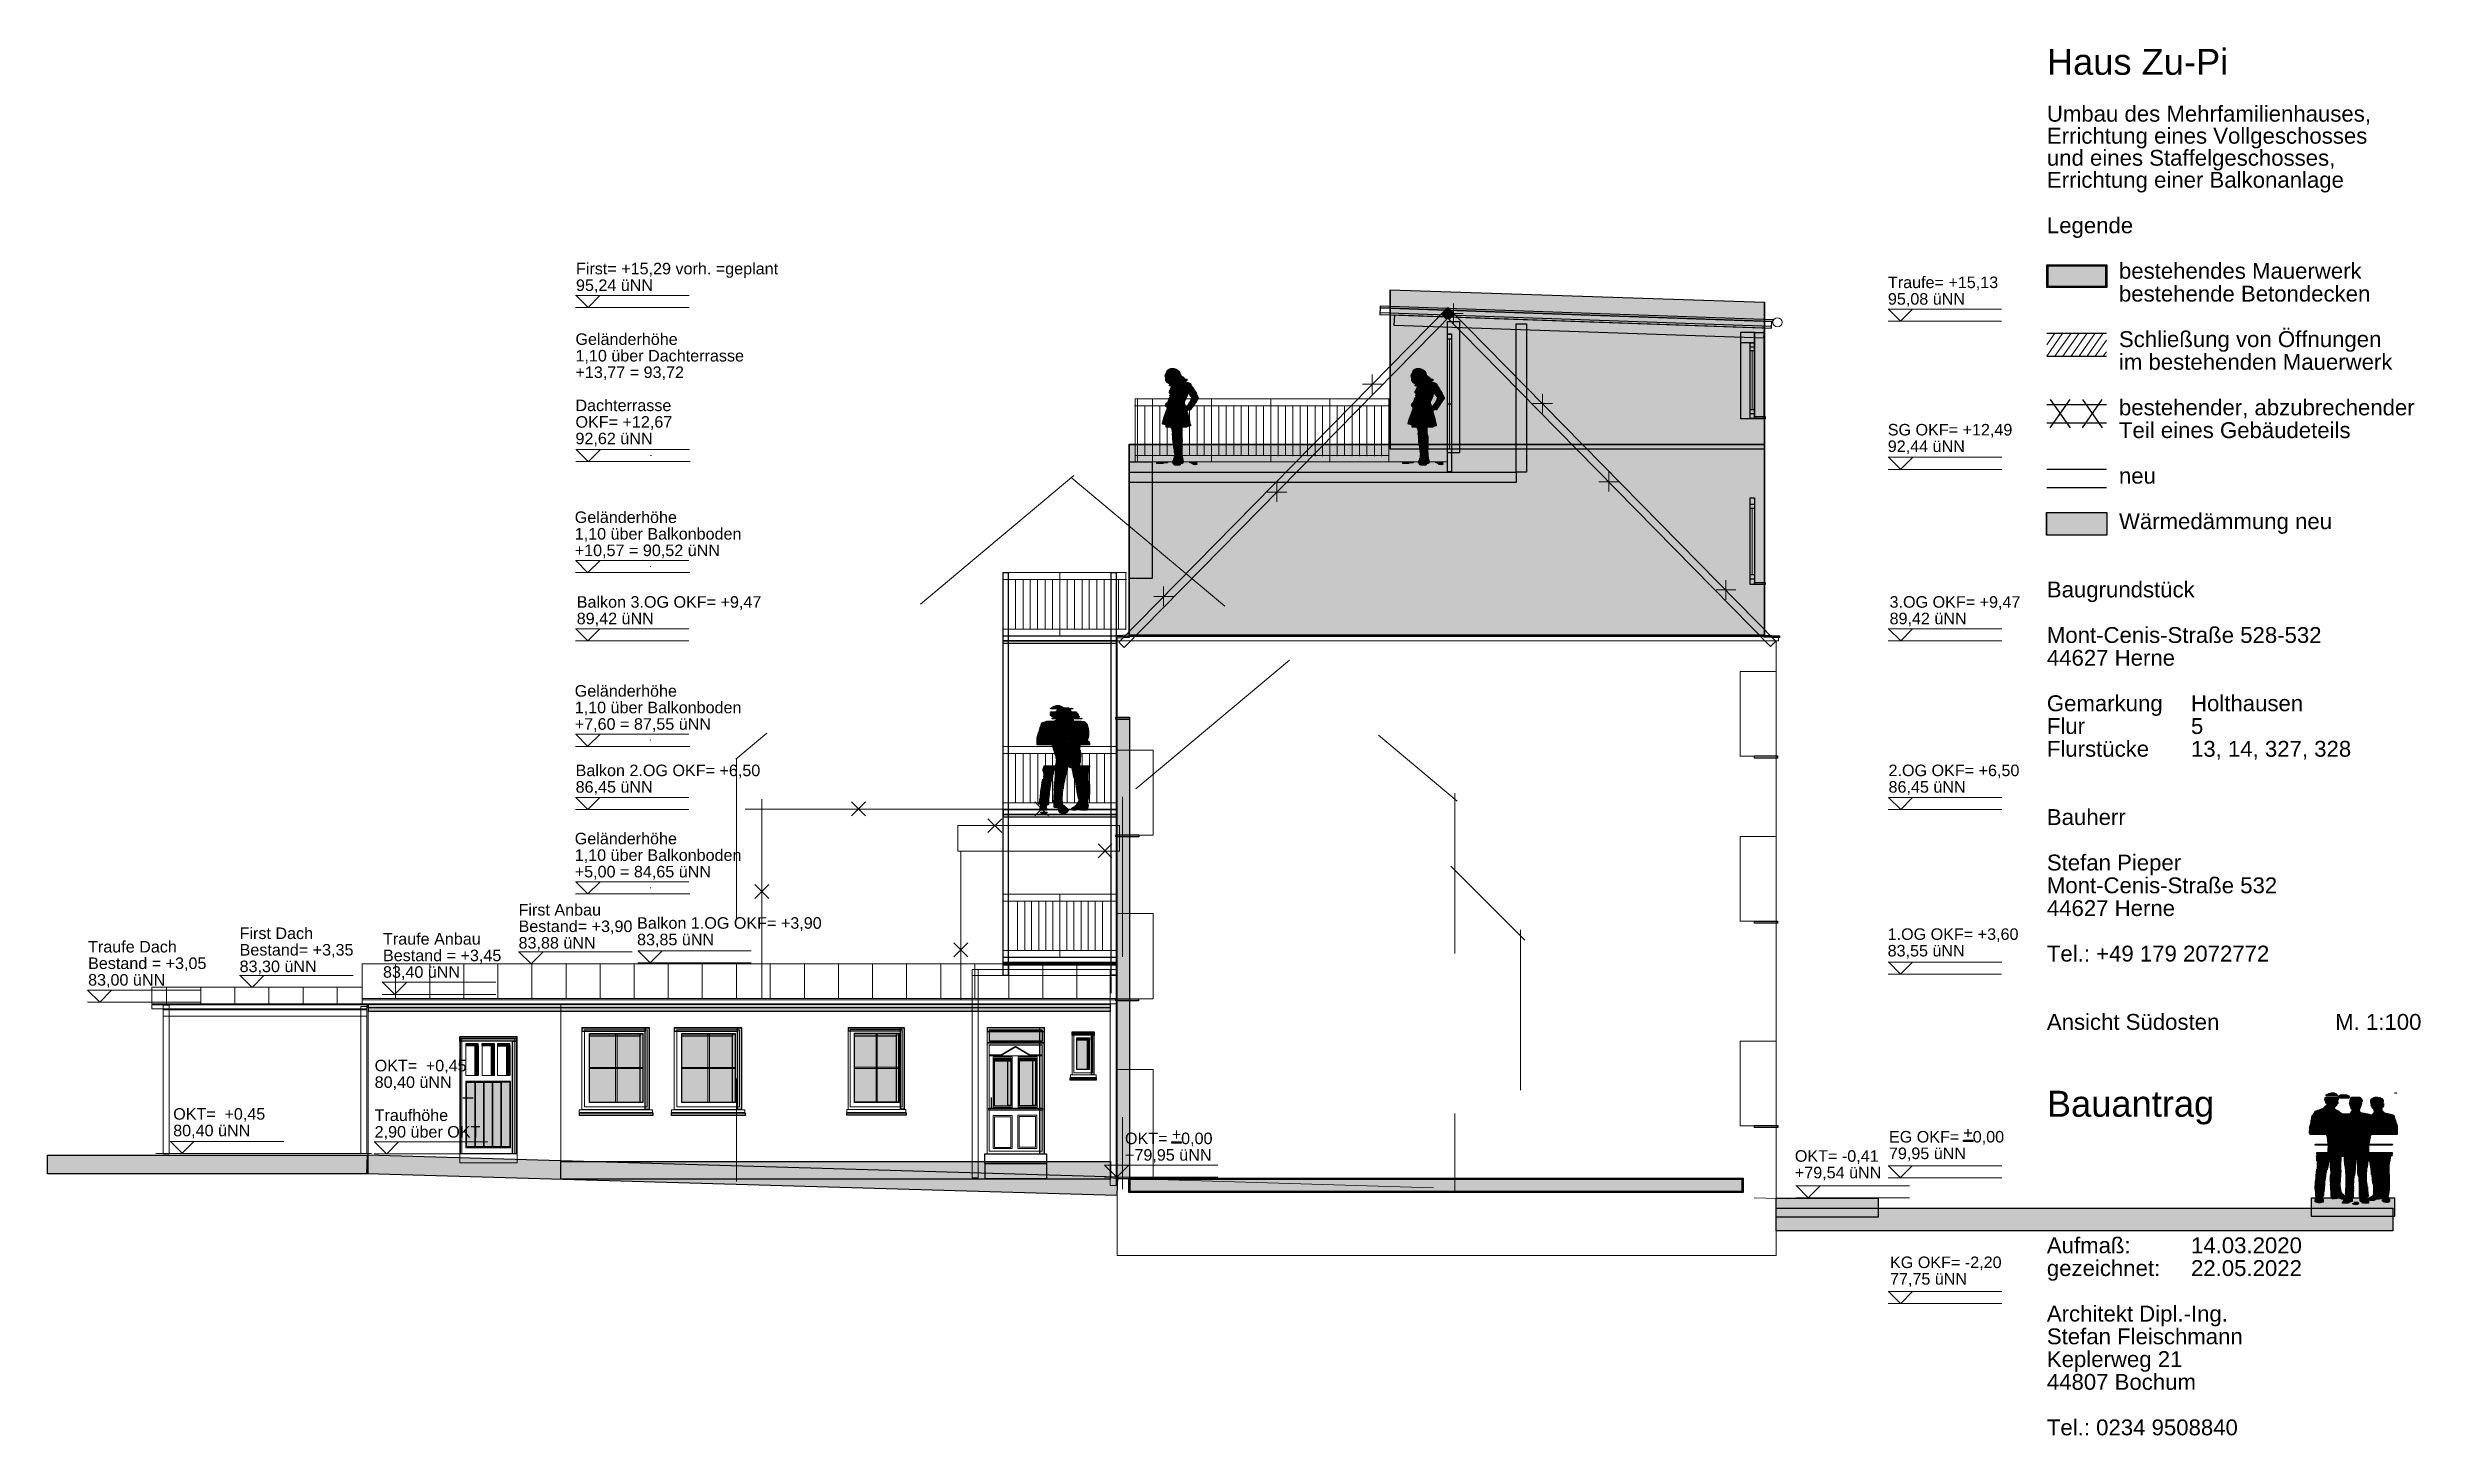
# Model space of a CAD drawing. Header units: millimetres. Extents: x 8 to 41779, y 4087 to 28530.
import ezdxf

# ---------------------------------------------------------------- set-up
doc = ezdxf.new("R2010")
doc.units = ezdxf.units.MM
doc.header["$LTSCALE"] = 50
for name, pattern in [('PDF_112-9_112-9_0-0_0-0', [225.8, 112.9, -112.9, 0, 0]), ('PDF_56-4_56-4_0-0_0-0', [112.8, 56.4, -56.4, 0, 0]), ('PDF_70-6_70-6_0-0_0-0', [141.2, 70.6, -70.6, 0, 0])]:
    doc.linetypes.add(name, pattern=pattern)
for name, color, linetype in [('00_Wand_Bestand', 7, 'Continuous'), ('01_Daemmung_neu', 9, 'Continuous'), ('02_Grundstuecksgrenze', 8, 'Continuous'), ('05_Linien_stark', 7, 'Continuous'), ('06_Linien_fein', 3, 'Continuous'), ('07_Bemassung', 6, 'Continuous'), ('10_Text', 7, 'Continuous'), ('12_Plankopf', 140, 'Continuous')]:
    doc.layers.add(name, color=color, linetype=linetype)
doc.styles.add('PLAN', font='arial.ttf')

msp = doc.modelspace()

# ---------------------------------------------------------------- texts
at = {"layer": '10_Text', "style": 'PLAN'}
for s, height, p in [('First= +15,29 vorh. =geplant', 203.2, (9311, 24534)), ('95,24 üNN', 203.2, (9311, 24242)), ('Traufe= +15,13', 203.2, (32404, 24292)), ('95,08 üNN', 203.2, (32404, 24000)), ('Geländerhöhe', 203.2, (9302, 23292)), ('1,10 über Dachterrasse', 203.2, (9302, 23000)), ('+13,77 = 93,72', 203.2, (9302, 22709)), ('Dachterrasse', 203.2, (9302, 22126)), ('OKF= +12,67', 203.2, (9302, 21834)), ('92,62 üNN', 203.2, (9302, 21543)), ('SG OKF= +12,49', 203.2, (32401, 21697)), ('92,44 üNN', 203.2, (32401, 21406)), ('Geländerhöhe', 203.2, (9289, 20156)), ('1,10 über Balkonboden', 203.2, (9289, 19864)), ('+10,57 = 90,52 üNN', 203.2, (9289, 19573)), ('Balkon 3.OG OKF= +9,47', 203.2, (9324, 18664)), ('3.OG OKF= +9,47', 203.2, (32433, 18664)), ('89,42 üNN', 203.2, (9324, 18373)), ('89,42 üNN', 203.2, (32433, 18373)), ('Geländerhöhe', 203.2, (9289, 17098)), ('+7,60 = 87,55 üNN', 203.2, (9289, 16515)), ('1,10 über Balkonboden', 203.2, (9289, 16806)), ('Balkon 2.OG OKF= +6,50', 203.2, (9305, 15698)), ('2.OG OKF= +6,50', 203.2, (32415, 15698)), ('86,45 üNN', 203.2, (9305, 15407)), ('86,45 üNN', 203.2, (32415, 15407)), ('Geländerhöhe', 203.2, (9289, 14498)), ('1,10 über Balkonboden', 203.2, (9289, 14206)), ('+5,00 = 84,65 üNN', 203.2, (9289, 13915)), ('First Anbau', 203.2, (8300, 13244)), ('First Dach', 203.2, (3390, 12830)), ('Bestand= +3,90', 203.2, (8300, 12953)), ('Balkon 1.OG OKF= +3,90', 203.2, (10386, 13011)), ('1.OG OKF= +3,60', 203.2, (32399, 12815)), ('Traufe Dach', 203.2, (723, 12593)), ('Bestand= +3,35', 203.2, (3390, 12539)), ('Traufe Anbau', 203.2, (5914, 12731)), ('Bestand = +3,45', 203.2, (5914, 12440)), ('83,88 üNN', 203.2, (8300, 12662)), ('83,85 üNN', 203.2, (10386, 12720)), ('83,55 üNN', 203.2, (32399, 12523)), ('83,00 üNN', 203.2, (723, 12010)), ('Bestand = +3,05', 203.2, (723, 12302)), ('83,30 üNN', 203.2, (3390, 12247)), ('83,40 üNN', 203.2, (5914, 12148)), ('OKT=', 203.2, (5767, 10500)), ('+0,45', 203.2, (6668, 10500)), ('80,40 üNN', 203.2, (5767, 10209)), ('OKT=', 203.2, (2221, 9649)), ('+0,45', 203.2, (3123, 9649)), ('Traufhöhe', 203.2, (5767, 9626)), ('80,40 üNN', 203.2, (2221, 9357)), ('2,90 über OKT', 203.2, (5767, 9334)), ('OKT= ', 203.2, (18975, 9218)), ('+', 203, (19798, 9289)), ('0,00', 203.2, (19963, 9218)), ('EG OKF= ', 203.2, (32422, 9247)), ('+', 203, (33732, 9317)), ('0,00', 203.2, (33897, 9247)), ('+79,95 üNN', 203.2, (18975, 8927)), ('OKT= -0,41', 203.2, (30766, 8908)), ('+79,54 üNN', 203.2, (30766, 8616)), ('79,95 üNN', 203.2, (32422, 8955)), ('KG OKF= -2,20', 203.2, (32441, 7036)), ('77,75 üNN', 203.2, (32441, 6744))]:
    msp.add_text(s, height=height, dxfattribs=at).set_placement(p)
at = {"layer": '12_Plankopf', "style": 'PLAN'}
for s, height, p in [('Haus Zu-Pi', 457, (35202, 28048)), ('Umbau des Mehrfamilienhauses,', 279.4, (35202, 27223)), ('und eines Staffelgeschosses,', 279.4, (35202, 26447)), ('Errichtung eines Vollgeschosses', 279.4, (35202, 26835)), ('Errichtung einer Balkonanlage', 279.4, (35202, 26059)), ('Legende', 279.3, (35202, 25258)), ('bestehendes Mauerwerk', 279.26, (36471, 24456)), ('bestehende Betondecken', 279.26, (36471, 24055)), ('Schließung von Öffnungen', 279.26, (36471, 23254)), ('im bestehenden Mauerwerk', 279.26, (36471, 22853)), ('bestehender, abzubrechender', 279.26, (36471, 22052)), ('Teil eines Gebäudeteils', 279.26, (36471, 21651)), ('neu', 279.3, (36471, 20849)), ('Wärmedämmung neu', 279.26, (36471, 20048)), ('Baugrundstück', 279.26, (35202, 18846)), ('Mont-Cenis-Straße 528-532', 279.26, (35202, 18044)), ('44627 Herne', 279.26, (35202, 17643)), ('Gemarkung', 279.3, (35202, 16842)), ('Holthausen', 279.3, (37739, 16842)), ('Flur', 279.3, (35202, 16441)), ('5', 279, (37739, 16441)), ('Flurstücke', 279.3, (35202, 16040)), ('13, 14, 327, 328', 279.26, (37739, 16040)), ('Bauherr', 279.3, (35202, 14838)), ('Stefan Pieper', 279.26, (35202, 14037)), ('Mont-Cenis-Straße 532', 279.26, (35202, 13636)), ('44627 Herne', 279.26, (35202, 13235)), ('Tel.: +49 179 2072772', 279.26, (35202, 12434)), ('Ansicht Südosten', 279.26, (35202, 11231)), ('M. 1:100', 279.3, (40277, 11231)), ('Bauantrag', 457, (35202, 9701)), ('Aufmaß:', 279.3, (35202, 7297)), ('14.03.2020', 279.3, (37739, 7297)), ('gezeichnet:', 279.26, (35202, 6896)), ('22.05.2022', 279.3, (37739, 6896)), ('Architekt Dipl.-Ing.', 279.26, (35202, 6094)), ('Stefan Fleischmann', 279.26, (35202, 5694)), ('Keplerweg 21', 279.26, (35202, 5293)), ('44807 Bochum', 279.26, (35202, 4892)), ('Tel.: 0234 9508840', 279.26, (35202, 4091))]:
    msp.add_text(s, height=height, dxfattribs=at).set_placement(p)

# ---------------------------------------------------------------- hatches: boundary and pattern name
at = {"layer": '00_Wand_Bestand'}
for points in [[(19684, 22755), (19957, 22755), (19957, 22749), (19684, 22749)], [(19684, 22749), (19963, 22749), (19963, 22744), (19684, 22744)], [(19689, 22772), (19952, 22772), (19952, 22766), (19689, 22766)], [(19689, 22766), (19952, 22766), (19952, 22761), (19689, 22761)], [(19689, 22761), (19957, 22761), (19957, 22755), (19689, 22755)], [(19689, 22744), (19968, 22744), (19968, 22738), (19689, 22738)], [(19689, 22738), (19974, 22738), (19974, 22733), (19689, 22733)], [(19689, 22733), (19985, 22733), (19985, 22727), (19689, 22727)], [(19689, 22727), (19996, 22727), (19996, 22721), (19689, 22721)], [(19689, 22721), (20002, 22721), (20002, 22716), (19689, 22716)], [(19695, 22783), (19946, 22783), (19946, 22777), (19695, 22777)], [(19695, 22777), (19946, 22777), (19946, 22772), (19695, 22772)], [(19695, 22716), (20007, 22716), (20007, 22710), (19695, 22710)], [(19695, 22710), (20013, 22710), (20013, 22705), (19695, 22705)], [(19695, 22705), (20019, 22705), (20019, 22699), (19695, 22699)], [(19695, 22699), (20024, 22699), (20024, 22693), (19695, 22693)], [(19695, 22693), (20030, 22693), (20030, 22688), (19695, 22688)], [(19695, 22682), (20063, 22682), (20063, 22677), (19695, 22677)], [(19695, 22677), (20063, 22677), (20063, 22671), (19695, 22671)], [(19695, 22671), (20063, 22671), (20063, 22665), (19695, 22665)], [(19695, 22665), (20058, 22665), (20058, 22660), (19695, 22660)], [(19700, 22788), (19940, 22788), (19940, 22783), (19700, 22783)], [(19700, 22660), (20035, 22660), (20035, 22654), (19700, 22654)], [(19706, 22800), (19940, 22800), (19940, 22794), (19706, 22794)], [(19706, 22794), (19940, 22794), (19940, 22788), (19706, 22788)], [(19706, 22654), (20024, 22654), (20024, 22649), (19706, 22649)], [(19706, 22649), (20030, 22649), (20030, 22643), (19706, 22643)], [(19711, 22816), (19929, 22816), (19929, 22811), (19711, 22811)], [(19711, 22811), (19935, 22811), (19935, 22805), (19711, 22805)], [(19711, 22805), (19935, 22805), (19935, 22800), (19711, 22800)], [(19711, 22643), (20046, 22643), (20046, 22638), (19711, 22638)], [(19717, 22839), (19912, 22839), (19912, 22833), (19717, 22833)], [(19717, 22833), (19918, 22833), (19918, 22828), (19717, 22828)], [(19717, 22828), (19924, 22828), (19924, 22822), (19717, 22822)], [(19717, 22822), (19929, 22822), (19929, 22816), (19717, 22816)], [(19717, 22638), (20063, 22638), (20063, 22632), (19717, 22632)], [(19723, 22632), (20086, 22632), (20086, 22626), (19723, 22626)], [(19728, 22844), (19901, 22844), (19901, 22839), (19728, 22839)], [(19734, 22850), (19896, 22850), (19896, 22844), (19734, 22844)], [(19734, 22626), (20102, 22626), (20102, 22621), (19734, 22621)], [(19739, 22856), (19885, 22856), (19885, 22850), (19739, 22850)], [(19739, 22621), (20113, 22621), (20113, 22615), (19739, 22615)], [(19745, 22861), (19879, 22861), (19879, 22856), (19745, 22856)], [(19751, 22615), (20119, 22615), (20119, 22610), (19751, 22610)], [(19756, 22867), (19862, 22867), (19862, 22861), (19756, 22861)], [(19756, 22582), (20136, 22582), (20136, 22576), (19756, 22576)], [(19756, 22576), (20141, 22576), (20141, 22570), (19756, 22570)], [(19762, 22872), (19857, 22872), (19857, 22867), (19762, 22867)], [(19762, 22610), (20125, 22610), (20125, 22604), (19762, 22604)], [(19762, 22587), (20136, 22587), (20136, 22582), (19762, 22582)], [(19767, 22604), (20130, 22604), (20130, 22598), (19767, 22598)], [(19767, 22598), (20136, 22598), (20136, 22593), (19767, 22593)], [(19767, 22593), (20136, 22593), (20136, 22587), (19767, 22587)], [(19773, 22878), (19845, 22878), (19845, 22872), (19773, 22872)], [(19801, 22565), (20153, 22565), (20153, 22559), (19801, 22559)], [(19801, 22559), (20153, 22559), (20153, 22554), (19801, 22554)], [(24011, 22755), (24285, 22755), (24285, 22749), (24011, 22749)], [(24011, 22749), (24290, 22749), (24290, 22744), (24011, 22744)], [(24017, 22772), (24279, 22772), (24279, 22766), (24017, 22766)], [(24017, 22766), (24279, 22766), (24279, 22761), (24017, 22761)], [(24017, 22761), (24285, 22761), (24285, 22755), (24017, 22755)], [(24017, 22744), (24296, 22744), (24296, 22738), (24017, 22738)], [(24017, 22738), (24301, 22738), (24301, 22733), (24017, 22733)], [(24017, 22733), (24313, 22733), (24313, 22727), (24017, 22727)], [(24017, 22727), (24324, 22727), (24324, 22721), (24017, 22721)], [(24017, 22721), (24329, 22721), (24329, 22716), (24017, 22716)], [(24022, 22783), (24273, 22783), (24273, 22777), (24022, 22777)], [(24022, 22777), (24273, 22777), (24273, 22772), (24022, 22772)], [(24022, 22716), (24335, 22716), (24335, 22710), (24022, 22710)], [(24022, 22710), (24340, 22710), (24340, 22705), (24022, 22705)], [(24022, 22705), (24346, 22705), (24346, 22699), (24022, 22699)], [(24022, 22699), (24352, 22699), (24352, 22693), (24022, 22693)], [(24022, 22693), (24357, 22693), (24357, 22688), (24022, 22688)], [(24022, 22682), (24391, 22682), (24391, 22677), (24022, 22677)], [(24022, 22677), (24391, 22677), (24391, 22671), (24022, 22671)], [(24022, 22671), (24391, 22671), (24391, 22665), (24022, 22665)], [(24022, 22665), (24385, 22665), (24385, 22660), (24022, 22660)], [(24028, 22788), (24268, 22788), (24268, 22783), (24028, 22783)], [(24028, 22660), (24363, 22660), (24363, 22654), (24028, 22654)], [(24033, 22800), (24268, 22800), (24268, 22794), (24033, 22794)], [(24033, 22794), (24268, 22794), (24268, 22788), (24033, 22788)], [(24033, 22654), (24352, 22654), (24352, 22649), (24033, 22649)], [(24033, 22649), (24357, 22649), (24357, 22643), (24033, 22643)], [(24039, 22816), (24257, 22816), (24257, 22811), (24039, 22811)], [(24039, 22811), (24262, 22811), (24262, 22805), (24039, 22805)], [(24039, 22805), (24262, 22805), (24262, 22800), (24039, 22800)], [(24039, 22643), (24374, 22643), (24374, 22638), (24039, 22638)], [(24045, 22839), (24240, 22839), (24240, 22833), (24045, 22833)], [(24045, 22833), (24246, 22833), (24246, 22828), (24045, 22828)], [(24045, 22828), (24251, 22828), (24251, 22822), (24045, 22822)], [(24045, 22822), (24257, 22822), (24257, 22816), (24045, 22816)], [(24045, 22638), (24391, 22638), (24391, 22632), (24045, 22632)], [(24050, 22632), (24413, 22632), (24413, 22626), (24050, 22626)], [(24056, 22844), (24229, 22844), (24229, 22839), (24056, 22839)], [(24061, 22850), (24223, 22850), (24223, 22844), (24061, 22844)], [(24061, 22626), (24430, 22626), (24430, 22621), (24061, 22621)], [(24067, 22856), (24212, 22856), (24212, 22850), (24067, 22850)], [(24067, 22621), (24441, 22621), (24441, 22615), (24067, 22615)], [(24072, 22861), (24206, 22861), (24206, 22856), (24072, 22856)], [(24078, 22615), (24446, 22615), (24446, 22610), (24078, 22610)], [(24084, 22867), (24190, 22867), (24190, 22861), (24084, 22861)], [(24084, 22582), (24463, 22582), (24463, 22576), (24084, 22576)], [(24084, 22576), (24469, 22576), (24469, 22570), (24084, 22570)], [(24089, 22872), (24184, 22872), (24184, 22867), (24089, 22867)], [(24089, 22610), (24452, 22610), (24452, 22604), (24089, 22604)], [(24089, 22587), (24463, 22587), (24463, 22582), (24089, 22582)], [(24095, 22604), (24458, 22604), (24458, 22598), (24095, 22598)], [(24095, 22598), (24463, 22598), (24463, 22593), (24095, 22593)], [(24095, 22593), (24463, 22593), (24463, 22587), (24095, 22587)], [(24100, 22878), (24173, 22878), (24173, 22872), (24100, 22872)], [(24128, 22565), (24480, 22565), (24480, 22559), (24128, 22559)], [(24128, 22559), (24480, 22559), (24480, 22554), (24128, 22554)], [(19706, 22145), (20080, 22145), (20080, 22140), (19706, 22140)], [(19706, 22140), (20063, 22140), (20063, 22134), (19706, 22134)], [(19711, 22151), (20091, 22151), (20091, 22145), (19711, 22145)], [(19717, 22168), (20136, 22168), (20136, 22162), (19717, 22162)], [(19723, 22190), (20153, 22190), (20153, 22185), (19723, 22185)], [(19723, 22185), (20147, 22185), (20147, 22179), (19723, 22179)], [(19723, 22179), (20147, 22179), (20147, 22173), (19723, 22173)], [(19723, 22173), (20141, 22173), (20141, 22168), (19723, 22168)], [(19734, 22296), (19985, 22296), (19985, 22291), (19734, 22291)], [(19734, 22291), (19985, 22291), (19985, 22285), (19734, 22285)], [(19756, 22470), (20214, 22470), (20214, 22464), (19756, 22464)], [(19756, 22464), (20214, 22464), (20214, 22459), (19756, 22459)], [(19756, 22459), (20220, 22459), (20220, 22453), (19756, 22453)], [(19756, 22453), (20225, 22453), (20225, 22447), (19756, 22447)], [(19762, 22481), (20208, 22481), (20208, 22475), (19762, 22475)], [(19762, 22475), (20208, 22475), (20208, 22470), (19762, 22470)], [(19762, 22447), (20225, 22447), (20225, 22442), (19762, 22442)], [(19767, 22492), (20197, 22492), (20197, 22487), (19767, 22487)], [(19767, 22486), (20203, 22486), (20203, 22481), (19767, 22481)], [(19767, 22442), (20225, 22442), (20225, 22436), (19767, 22436)], [(19773, 22503), (20192, 22503), (20192, 22498), (19773, 22498)], [(19773, 22498), (20192, 22498), (20192, 22492), (19773, 22492)], [(19778, 22520), (20180, 22520), (20180, 22514), (19778, 22514)], [(19778, 22514), (20186, 22514), (20186, 22509), (19778, 22509)], [(19778, 22509), (20186, 22509), (20186, 22503), (19778, 22503)], [(19784, 22531), (20175, 22531), (20175, 22526), (19784, 22526)], [(19784, 22526), (20180, 22526), (20180, 22520), (19784, 22520)], [(19790, 22542), (20169, 22542), (20169, 22537), (19790, 22537)], [(19790, 22537), (20175, 22537), (20175, 22531), (19790, 22531)], [(19795, 22554), (20158, 22554), (20158, 22548), (19795, 22548)], [(19795, 22548), (20164, 22548), (20164, 22542), (19795, 22542)], [(19991, 22296), (20019, 22296), (20019, 22291), (19991, 22291)], [(19991, 22291), (20019, 22291), (20019, 22285), (19991, 22285)], [(20119, 22291), (20225, 22291), (20225, 22285), (20119, 22285)], [(20125, 22296), (20225, 22296), (20225, 22291), (20125, 22291)], [(24033, 22145), (24407, 22145), (24407, 22140), (24033, 22140)], [(24033, 22140), (24391, 22140), (24391, 22134), (24033, 22134)], [(24039, 22151), (24419, 22151), (24419, 22145), (24039, 22145)], [(24045, 22168), (24463, 22168), (24463, 22162), (24045, 22162)], [(24050, 22190), (24480, 22190), (24480, 22185), (24050, 22185)], [(24050, 22185), (24474, 22185), (24474, 22179), (24050, 22179)], [(24050, 22179), (24474, 22179), (24474, 22173), (24050, 22173)], [(24050, 22173), (24469, 22173), (24469, 22168), (24050, 22168)], [(24061, 22296), (24313, 22296), (24313, 22291), (24061, 22291)], [(24061, 22291), (24313, 22291), (24313, 22285), (24061, 22285)], [(24084, 22470), (24541, 22470), (24541, 22464), (24084, 22464)], [(24084, 22464), (24541, 22464), (24541, 22459), (24084, 22459)], [(24084, 22459), (24547, 22459), (24547, 22453), (24084, 22453)], [(24084, 22453), (24553, 22453), (24553, 22447), (24084, 22447)], [(24089, 22481), (24536, 22481), (24536, 22475), (24089, 22475)], [(24089, 22475), (24536, 22475), (24536, 22470), (24089, 22470)], [(24089, 22447), (24553, 22447), (24553, 22442), (24089, 22442)], [(24095, 22492), (24525, 22492), (24525, 22487), (24095, 22487)], [(24095, 22486), (24530, 22486), (24530, 22481), (24095, 22481)], [(24095, 22442), (24553, 22442), (24553, 22436), (24095, 22436)], [(24100, 22503), (24519, 22503), (24519, 22498), (24100, 22498)], [(24100, 22498), (24519, 22498), (24519, 22492), (24100, 22492)], [(24106, 22520), (24508, 22520), (24508, 22514), (24106, 22514)], [(24106, 22514), (24513, 22514), (24513, 22509), (24106, 22509)], [(24106, 22509), (24513, 22509), (24513, 22503), (24106, 22503)], [(24112, 22531), (24502, 22531), (24502, 22526), (24112, 22526)], [(24112, 22526), (24508, 22526), (24508, 22520), (24112, 22520)], [(24117, 22542), (24497, 22542), (24497, 22537), (24117, 22537)], [(24117, 22537), (24502, 22537), (24502, 22531), (24117, 22531)], [(24123, 22554), (24486, 22554), (24486, 22548), (24123, 22548)], [(24123, 22548), (24491, 22548), (24491, 22542), (24123, 22542)], [(24318, 22296), (24346, 22296), (24346, 22291), (24318, 22291)], [(24318, 22291), (24346, 22291), (24346, 22285), (24318, 22285)], [(24446, 22291), (24553, 22291), (24553, 22285), (24446, 22285)], [(24452, 22296), (24553, 22296), (24553, 22291), (24452, 22291)], [(19633, 21922), (20119, 21922), (20119, 21916), (19633, 21916)], [(19633, 21916), (20119, 21916), (20119, 21911), (19633, 21911)], [(19633, 21911), (20119, 21911), (20119, 21905), (19633, 21905)], [(19639, 21938), (20113, 21938), (20113, 21933), (19639, 21933)], [(19639, 21933), (20113, 21933), (20113, 21927), (19639, 21927)], [(19639, 21927), (20113, 21927), (20113, 21922), (19639, 21922)], [(19639, 21905), (20119, 21905), (20119, 21899), (19639, 21899)], [(19644, 21961), (20108, 21961), (20108, 21955), (19644, 21955)], [(19644, 21955), (20108, 21955), (20108, 21950), (19644, 21950)], [(19644, 21950), (20108, 21950), (20108, 21944), (19644, 21944)], [(19644, 21944), (20108, 21944), (20108, 21938), (19644, 21938)], [(19650, 21983), (20102, 21983), (20102, 21978), (19650, 21978)], [(19650, 21978), (20102, 21978), (20102, 21972), (19650, 21972)], [(19650, 21972), (20102, 21972), (20102, 21966), (19650, 21966)], [(19650, 21966), (20108, 21966), (20108, 21961), (19650, 21961)], [(19656, 22000), (20097, 22000), (20097, 21994), (19656, 21994)], [(19656, 21994), (20102, 21994), (20102, 21989), (19656, 21989)], [(19656, 21989), (20102, 21989), (20102, 21983), (19656, 21983)], [(19661, 22011), (20097, 22011), (20097, 22006), (19661, 22006)], [(19661, 22006), (20097, 22006), (20097, 22000), (19661, 22000)], [(19667, 22028), (20091, 22028), (20091, 22022), (19667, 22022)], [(19667, 22022), (20091, 22022), (20091, 22017), (19667, 22017)], [(19667, 22017), (20091, 22017), (20091, 22011), (19667, 22011)], [(19667, 21899), (20119, 21899), (20119, 21894), (19667, 21894)], [(19672, 22045), (20091, 22045), (20091, 22039), (19672, 22039)], [(19672, 22039), (20091, 22039), (20091, 22034), (19672, 22034)], [(19672, 22034), (20091, 22034), (20091, 22028), (19672, 22028)], [(19678, 22056), (20080, 22056), (20080, 22050), (19678, 22050)], [(19678, 22050), (20086, 22050), (20086, 22045), (19678, 22045)], [(19684, 22073), (20080, 22073), (20080, 22067), (19684, 22067)], [(19684, 22067), (20080, 22067), (20080, 22061), (19684, 22061)], [(19684, 22062), (20080, 22062), (20080, 22056), (19684, 22056)], [(19689, 22095), (20074, 22095), (20074, 22089), (19689, 22089)], [(19689, 22089), (20074, 22089), (20074, 22084), (19689, 22084)], [(19689, 22084), (20074, 22084), (20074, 22078), (19689, 22078)], [(19689, 22078), (20080, 22078), (20080, 22073), (19689, 22073)], [(19689, 21894), (20119, 21894), (20119, 21888), (19689, 21888)], [(19695, 22106), (20069, 22106), (20069, 22101), (19695, 22101)], [(19695, 22101), (20069, 22101), (20069, 22095), (19695, 22095)], [(19700, 22117), (20063, 22117), (20063, 22112), (19700, 22112)], [(19700, 22112), (20063, 22112), (20063, 22106), (19700, 22106)], [(19700, 21888), (20125, 21888), (20125, 21883), (19700, 21883)], [(19700, 21883), (20125, 21883), (20125, 21877), (19700, 21877)], [(19700, 21877), (20125, 21877), (20125, 21871), (19700, 21871)], [(19700, 21871), (20125, 21871), (20125, 21866), (19700, 21866)], [(19700, 21866), (20108, 21866), (20108, 21860), (19700, 21860)], [(19700, 21860), (20080, 21860), (20080, 21855), (19700, 21855)], [(19700, 21855), (20069, 21855), (20069, 21849), (19700, 21849)], [(19700, 21849), (20063, 21849), (20063, 21843), (19700, 21843)], [(19706, 22134), (20058, 22134), (20058, 22129), (19706, 22129)], [(19706, 22123), (20063, 22123), (20063, 22117), (19706, 22117)], [(23961, 21922), (24446, 21922), (24446, 21916), (23961, 21916)], [(23961, 21916), (24446, 21916), (24446, 21911), (23961, 21911)], [(23961, 21911), (24446, 21911), (24446, 21905), (23961, 21905)], [(23966, 21938), (24441, 21938), (24441, 21933), (23966, 21933)], [(23966, 21933), (24441, 21933), (24441, 21927), (23966, 21927)], [(23966, 21927), (24441, 21927), (24441, 21922), (23966, 21922)], [(23966, 21905), (24446, 21905), (24446, 21899), (23966, 21899)], [(23972, 21961), (24435, 21961), (24435, 21955), (23972, 21955)], [(23972, 21955), (24435, 21955), (24435, 21950), (23972, 21950)], [(23972, 21950), (24435, 21950), (24435, 21944), (23972, 21944)], [(23972, 21944), (24435, 21944), (24435, 21938), (23972, 21938)], [(23978, 21983), (24430, 21983), (24430, 21978), (23978, 21978)], [(23978, 21978), (24430, 21978), (24430, 21972), (23978, 21972)], [(23978, 21972), (24430, 21972), (24430, 21966), (23978, 21966)], [(23978, 21966), (24435, 21966), (24435, 21961), (23978, 21961)], [(23983, 22000), (24424, 22000), (24424, 21994), (23983, 21994)], [(23983, 21994), (24430, 21994), (24430, 21989), (23983, 21989)], [(23983, 21989), (24430, 21989), (24430, 21983), (23983, 21983)], [(23989, 22011), (24424, 22011), (24424, 22006), (23989, 22006)], [(23989, 22006), (24424, 22006), (24424, 22000), (23989, 22000)], [(23994, 22028), (24419, 22028), (24419, 22022), (23994, 22022)], [(23994, 22022), (24419, 22022), (24419, 22017), (23994, 22017)], [(23994, 22017), (24419, 22017), (24419, 22011), (23994, 22011)], [(23994, 21899), (24446, 21899), (24446, 21894), (23994, 21894)], [(24000, 22045), (24419, 22045), (24419, 22039), (24000, 22039)], [(24000, 22039), (24419, 22039), (24419, 22034), (24000, 22034)], [(24000, 22034), (24419, 22034), (24419, 22028), (24000, 22028)], [(24005, 22056), (24407, 22056), (24407, 22050), (24005, 22050)], [(24005, 22050), (24413, 22050), (24413, 22045), (24005, 22045)], [(24011, 22073), (24407, 22073), (24407, 22067), (24011, 22067)], [(24011, 22067), (24407, 22067), (24407, 22061), (24011, 22061)], [(24011, 22062), (24407, 22062), (24407, 22056), (24011, 22056)], [(24017, 22095), (24402, 22095), (24402, 22089), (24017, 22089)], [(24017, 22089), (24402, 22089), (24402, 22084), (24017, 22084)], [(24017, 22084), (24402, 22084), (24402, 22078), (24017, 22078)], [(24017, 22078), (24407, 22078), (24407, 22073), (24017, 22073)], [(24017, 21894), (24446, 21894), (24446, 21888), (24017, 21888)], [(24022, 22106), (24396, 22106), (24396, 22101), (24022, 22101)], [(24022, 22101), (24396, 22101), (24396, 22095), (24022, 22095)], [(24028, 22117), (24391, 22117), (24391, 22112), (24028, 22112)], [(24028, 22112), (24391, 22112), (24391, 22106), (24028, 22106)], [(24028, 21888), (24452, 21888), (24452, 21883), (24028, 21883)], [(24028, 21883), (24452, 21883), (24452, 21877), (24028, 21877)], [(24028, 21877), (24452, 21877), (24452, 21871), (24028, 21871)], [(24028, 21871), (24452, 21871), (24452, 21866), (24028, 21866)], [(24028, 21866), (24435, 21866), (24435, 21860), (24028, 21860)], [(24028, 21860), (24407, 21860), (24407, 21855), (24028, 21855)], [(24028, 21855), (24396, 21855), (24396, 21849), (24028, 21849)], [(24028, 21849), (24391, 21849), (24391, 21843), (24028, 21843)], [(24033, 22134), (24385, 22134), (24385, 22129), (24033, 22129)], [(24033, 22123), (24391, 22123), (24391, 22117), (24033, 22117)], [(19538, 21223), (19656, 21223), (19656, 21217), (19538, 21217)], [(19538, 21211), (19644, 21211), (19644, 21206), (19538, 21206)], [(19661, 21223), (19723, 21223), (19723, 21217), (19661, 21217)], [(20119, 21223), (20236, 21223), (20236, 21217), (20119, 21217)], [(20153, 21211), (20231, 21211), (20231, 21206), (20153, 21206)], [(20236, 21211), (20242, 21211), (20242, 21206), (20236, 21206)], [(23866, 21223), (23983, 21223), (23983, 21217), (23866, 21217)], [(23866, 21211), (23972, 21211), (23972, 21206), (23866, 21206)], [(23989, 21223), (24050, 21223), (24050, 21217), (23989, 21217)], [(24446, 21223), (24564, 21223), (24564, 21217), (24446, 21217)], [(24480, 21211), (24558, 21211), (24558, 21206), (24480, 21206)], [(24564, 21211), (24569, 21211), (24569, 21206), (24564, 21206)], [(17666, 16833), (18115, 16833), (18115, 16827), (17666, 16827)], [(17666, 16827), (18121, 16827), (18121, 16820), (17666, 16820)], [(17666, 16808), (18134, 16808), (18134, 16802), (17666, 16802)], [(17666, 16784), (18153, 16784), (18153, 16777), (17666, 16777)], [(17666, 16777), (18153, 16777), (18153, 16771), (17666, 16771)], [(17666, 16771), (18153, 16771), (18153, 16765), (17666, 16765)], [(17672, 16802), (18140, 16802), (18140, 16796), (17672, 16796)], [(17672, 16790), (18147, 16790), (18147, 16784), (17672, 16784)], [(17672, 16765), (18159, 16765), (18159, 16759), (17672, 16759)], [(17679, 16900), (17884, 16900), (17884, 16894), (17679, 16894)], [(17679, 16796), (18147, 16796), (18147, 16790), (17679, 16790)], [(17679, 16759), (18159, 16759), (18159, 16753), (17679, 16753)], [(17685, 16907), (17877, 16907), (17877, 16900), (17685, 16900)], [(17685, 16753), (18166, 16753), (18166, 16747), (17685, 16747)], [(17691, 16913), (17877, 16913), (17877, 16907), (17691, 16907)], [(17691, 16747), (18166, 16747), (18166, 16741), (17691, 16741)], [(17691, 16716), (17877, 16716), (17877, 16710), (17691, 16710)], [(17698, 16741), (18166, 16741), (18166, 16734), (17698, 16734)], [(17698, 16722), (17877, 16722), (17877, 16716), (17698, 16716)], [(17704, 16919), (17871, 16919), (17871, 16913), (17704, 16913)], [(17717, 16925), (17858, 16925), (17858, 16919), (17717, 16919)], [(17723, 16931), (17852, 16931), (17852, 16925), (17723, 16925)], [(17743, 16937), (17832, 16937), (17832, 16931), (17743, 16931)], [(17890, 16722), (18172, 16722), (18172, 16716), (17890, 16716)], [(17897, 16716), (18172, 16716), (18172, 16710), (17897, 16710)], [(18185, 16716), (18217, 16716), (18217, 16710), (18185, 16710)], [(18198, 16722), (18211, 16722), (18211, 16716), (18198, 16716)], [(17428, 16384), (18326, 16384), (18326, 16378), (17428, 16378)], [(17428, 16378), (18320, 16378), (18320, 16372), (17428, 16372)], [(17428, 16359), (18313, 16359), (18313, 16353), (17428, 16353)], [(17428, 16347), (17557, 16347), (17557, 16341), (17428, 16341)], [(17428, 16341), (17557, 16341), (17557, 16335), (17428, 16335)], [(17428, 16335), (17550, 16335), (17550, 16329), (17428, 16329)], [(17428, 16329), (17550, 16329), (17550, 16322), (17428, 16322)], [(17428, 16322), (17550, 16322), (17550, 16316), (17428, 16316)], [(17428, 16316), (17550, 16316), (17550, 16310), (17428, 16310)], [(17428, 16310), (17550, 16310), (17550, 16304), (17428, 16304)], [(17428, 16304), (17544, 16304), (17544, 16298), (17428, 16298)], [(17428, 16298), (17537, 16298), (17537, 16292), (17428, 16292)], [(17428, 16292), (17537, 16292), (17537, 16285), (17428, 16285)], [(17435, 16402), (18326, 16402), (18326, 16396), (17435, 16396)], [(17435, 16396), (18326, 16396), (18326, 16390), (17435, 16390)], [(17435, 16390), (18326, 16390), (18326, 16384), (17435, 16384)], [(17435, 16365), (18320, 16365), (18320, 16359), (17435, 16359)], [(17441, 16427), (18333, 16427), (18333, 16421), (17441, 16421)], [(17441, 16421), (18333, 16421), (18333, 16415), (17441, 16415)], [(17441, 16415), (18333, 16415), (18333, 16408), (17441, 16408)], [(17441, 16408), (18333, 16408), (18333, 16402), (17441, 16402)], [(17441, 16372), (18320, 16372), (18320, 16365), (17441, 16365)], [(17448, 16445), (18333, 16445), (18333, 16439), (17448, 16439)], [(17448, 16439), (18333, 16439), (18333, 16433), (17448, 16433)], [(17448, 16433), (18333, 16433), (18333, 16427), (17448, 16427)], [(17454, 16458), (18333, 16458), (18333, 16452), (17454, 16452)], [(17454, 16452), (18333, 16452), (18333, 16445), (17454, 16445)], [(17460, 16476), (18333, 16476), (18333, 16470), (17460, 16470)], [(17460, 16470), (18333, 16470), (18333, 16464), (17460, 16464)], [(17460, 16464), (18333, 16464), (18333, 16458), (17460, 16458)], [(17467, 16507), (18333, 16507), (18333, 16501), (17467, 16501)], [(17467, 16501), (18333, 16501), (18333, 16495), (17467, 16495)], [(17467, 16495), (18333, 16495), (18333, 16488), (17467, 16488)], [(17467, 16488), (18333, 16488), (18333, 16482), (17467, 16482)], [(17467, 16482), (18333, 16482), (18333, 16476), (17467, 16476)], [(17473, 16531), (18326, 16531), (18326, 16525), (17473, 16525)], [(17473, 16525), (18326, 16525), (18326, 16519), (17473, 16519)], [(17473, 16519), (18326, 16519), (18326, 16513), (17473, 16513)], [(17473, 16513), (18326, 16513), (18326, 16507), (17473, 16507)], [(17480, 16562), (18320, 16562), (18320, 16556), (17480, 16556)], [(17480, 16556), (18320, 16556), (18320, 16550), (17480, 16550)], [(17480, 16544), (18326, 16544), (18326, 16538), (17480, 16538)], [(17480, 16538), (18320, 16538), (18320, 16531), (17480, 16531)], [(17486, 16568), (18313, 16568), (18313, 16562), (17486, 16562)], [(17486, 16550), (18320, 16550), (18320, 16544), (17486, 16544)], [(17493, 16581), (18313, 16581), (18313, 16574), (17493, 16574)], [(17493, 16574), (18313, 16574), (18313, 16568), (17493, 16568)], [(17499, 16599), (18307, 16599), (18307, 16593), (17499, 16593)], [(17499, 16593), (18307, 16593), (18307, 16587), (17499, 16587)], [(17499, 16587), (18313, 16587), (18313, 16581), (17499, 16581)], [(17505, 16624), (18294, 16624), (18294, 16618), (17505, 16618)], [(17505, 16618), (18301, 16618), (18301, 16611), (17505, 16611)], [(17505, 16611), (18301, 16611), (18301, 16605), (17505, 16605)], [(17505, 16605), (18307, 16605), (18307, 16599), (17505, 16599)], [(17512, 16630), (18294, 16630), (18294, 16624), (17512, 16624)], [(17518, 16636), (18288, 16636), (18288, 16630), (17518, 16630)], [(17525, 16642), (18281, 16642), (18281, 16636), (17525, 16636)], [(17544, 16648), (18275, 16648), (18275, 16642), (17544, 16642)], [(17563, 16654), (18268, 16654), (18268, 16648), (17563, 16648)], [(17563, 16347), (17967, 16347), (17967, 16341), (17563, 16341)], [(17563, 16341), (17967, 16341), (17967, 16335), (17563, 16335)], [(17563, 16335), (17967, 16335), (17967, 16329), (17563, 16329)], [(17563, 16329), (17967, 16329), (17967, 16322), (17563, 16322)], [(17563, 16322), (17967, 16322), (17967, 16316), (17563, 16316)], [(17563, 16316), (17967, 16316), (17967, 16310), (17563, 16310)], [(17563, 16310), (17967, 16310), (17967, 16304), (17563, 16304)], [(17563, 16304), (17967, 16304), (17967, 16298), (17563, 16298)], [(17563, 16292), (17967, 16292), (17967, 16285), (17563, 16285)], [(17569, 16298), (17967, 16298), (17967, 16292), (17569, 16292)], [(17595, 16667), (18211, 16667), (18211, 16661), (17595, 16661)], [(17980, 16347), (18313, 16347), (18313, 16341), (17980, 16341)], [(17986, 16341), (18313, 16341), (18313, 16335), (17986, 16335)], [(17986, 16335), (18313, 16335), (18313, 16329), (17986, 16329)], [(17993, 16329), (18313, 16329), (18313, 16322), (17993, 16322)], [(17993, 16322), (18307, 16322), (18307, 16316), (17993, 16316)], [(17999, 16316), (18307, 16316), (18307, 16310), (17999, 16310)], [(17999, 16298), (18345, 16298), (18345, 16292), (17999, 16292)], [(17999, 16292), (18345, 16292), (18345, 16285), (17999, 16285)], [(18006, 16310), (18307, 16310), (18307, 16304), (18006, 16304)], [(18006, 16304), (18345, 16304), (18345, 16298), (18006, 16298)], [(18326, 16310), (18339, 16310), (18339, 16304), (18326, 16304)], [(17428, 16285), (17537, 16285), (17537, 16279), (17428, 16279)], [(17428, 16279), (17544, 16279), (17544, 16273), (17428, 16273)], [(17428, 16273), (17537, 16273), (17537, 16267), (17428, 16267)], [(17428, 16267), (17544, 16267), (17544, 16261), (17428, 16261)], [(17428, 16261), (17557, 16261), (17557, 16255), (17428, 16255)], [(17428, 16255), (17563, 16255), (17563, 16249), (17428, 16249)], [(17550, 15880), (17755, 15880), (17755, 15874), (17550, 15874)], [(17550, 15874), (17749, 15874), (17749, 15867), (17550, 15867)], [(17569, 16285), (17967, 16285), (17967, 16279), (17569, 16279)], [(17569, 16279), (17967, 16279), (17967, 16273), (17569, 16273)], [(17569, 16273), (17967, 16273), (17967, 16267), (17569, 16267)], [(17569, 16267), (17967, 16267), (17967, 16261), (17569, 16261)], [(17569, 16261), (17967, 16261), (17967, 16255), (17569, 16255)], [(17569, 16255), (17967, 16255), (17967, 16249), (17569, 16249)], [(17768, 15880), (17961, 15880), (17961, 15874), (17768, 15874)], [(17768, 15874), (17961, 15874), (17961, 15867), (17768, 15867)], [(17993, 15880), (18352, 15880), (18352, 15874), (17993, 15874)], [(17993, 15874), (18352, 15874), (18352, 15867), (17993, 15867)], [(17999, 16285), (18345, 16285), (18345, 16279), (17999, 16279)], [(17999, 16279), (18352, 16279), (18352, 16273), (17999, 16273)], [(17999, 16273), (18352, 16273), (18352, 16267), (17999, 16267)], [(18006, 16267), (18352, 16267), (18352, 16261), (18006, 16261)], [(18006, 16261), (18352, 16261), (18352, 16255), (18006, 16255)], [(18006, 16255), (18352, 16255), (18352, 16249), (18006, 16249)], [(17499, 15474), (17653, 15474), (17653, 15468), (17499, 15468)], [(17499, 15468), (17646, 15468), (17646, 15462), (17499, 15462)], [(17499, 15462), (17646, 15462), (17646, 15455), (17499, 15455)], [(17505, 15511), (17653, 15511), (17653, 15505), (17505, 15505)], [(17505, 15505), (17653, 15505), (17653, 15498), (17505, 15498)], [(17505, 15498), (17653, 15498), (17653, 15492), (17505, 15492)], [(17505, 15492), (17653, 15492), (17653, 15486), (17505, 15486)], [(17505, 15486), (17653, 15486), (17653, 15480), (17505, 15480)], [(17505, 15480), (17653, 15480), (17653, 15474), (17505, 15474)], [(17512, 15554), (17659, 15554), (17659, 15548), (17512, 15548)], [(17512, 15548), (17659, 15548), (17659, 15541), (17512, 15541)], [(17512, 15541), (17659, 15541), (17659, 15535), (17512, 15535)], [(17512, 15535), (17659, 15535), (17659, 15529), (17512, 15529)], [(17512, 15529), (17659, 15529), (17659, 15523), (17512, 15523)], [(17512, 15523), (17659, 15523), (17659, 15517), (17512, 15517)], [(17512, 15517), (17653, 15517), (17653, 15511), (17512, 15511)], [(17518, 15597), (17666, 15597), (17666, 15591), (17518, 15591)], [(17518, 15591), (17666, 15591), (17666, 15584), (17518, 15584)], [(17518, 15584), (17666, 15584), (17666, 15578), (17518, 15578)], [(17518, 15578), (17666, 15578), (17666, 15572), (17518, 15572)], [(17518, 15572), (17666, 15572), (17666, 15566), (17518, 15566)], [(17518, 15566), (17666, 15566), (17666, 15560), (17518, 15560)], [(17518, 15560), (17666, 15560), (17666, 15554), (17518, 15554)], [(17525, 15621), (17679, 15621), (17679, 15615), (17525, 15615)], [(17525, 15615), (17679, 15615), (17679, 15609), (17525, 15609)], [(17525, 15609), (17672, 15609), (17672, 15603), (17525, 15603)], [(17525, 15603), (17672, 15603), (17672, 15597), (17525, 15597)], [(17531, 15640), (17685, 15640), (17685, 15634), (17531, 15634)], [(17531, 15634), (17679, 15634), (17679, 15628), (17531, 15628)], [(17531, 15628), (17679, 15628), (17679, 15621), (17531, 15621)], [(17537, 15830), (17736, 15830), (17736, 15824), (17537, 15824)], [(17537, 15824), (17736, 15824), (17736, 15818), (17537, 15818)], [(17537, 15818), (17736, 15818), (17736, 15812), (17537, 15812)], [(17537, 15812), (17730, 15812), (17730, 15806), (17537, 15806)], [(17537, 15806), (17730, 15806), (17730, 15800), (17537, 15800)], [(17537, 15800), (17723, 15800), (17723, 15794), (17537, 15794)], [(17537, 15794), (17723, 15794), (17723, 15787), (17537, 15787)], [(17537, 15787), (17717, 15787), (17717, 15781), (17537, 15781)], [(17537, 15646), (17679, 15646), (17679, 15640), (17537, 15640)], [(17544, 15861), (17749, 15861), (17749, 15855), (17544, 15855)], [(17544, 15855), (17749, 15855), (17749, 15849), (17544, 15849)], [(17544, 15849), (17743, 15849), (17743, 15843), (17544, 15843)], [(17544, 15843), (17743, 15843), (17743, 15837), (17544, 15837)], [(17544, 15837), (17736, 15837), (17736, 15830), (17544, 15830)], [(17544, 15781), (17717, 15781), (17717, 15775), (17544, 15775)], [(17544, 15775), (17717, 15775), (17717, 15769), (17544, 15769)], [(17544, 15769), (17717, 15769), (17717, 15763), (17544, 15763)], [(17544, 15763), (17711, 15763), (17711, 15757), (17544, 15757)], [(17544, 15757), (17711, 15757), (17711, 15751), (17544, 15751)], [(17544, 15695), (17698, 15695), (17698, 15689), (17544, 15689)], [(17544, 15671), (17691, 15671), (17691, 15664), (17544, 15664)], [(17544, 15652), (17685, 15652), (17685, 15646), (17544, 15646)], [(17550, 15867), (17749, 15867), (17749, 15861), (17550, 15861)], [(17550, 15751), (17711, 15751), (17711, 15744), (17550, 15744)], [(17550, 15744), (17704, 15744), (17704, 15738), (17550, 15738)], [(17550, 15738), (17704, 15738), (17704, 15732), (17550, 15732)], [(17550, 15732), (17704, 15732), (17704, 15726), (17550, 15726)], [(17550, 15726), (17704, 15726), (17704, 15720), (17550, 15720)], [(17550, 15720), (17698, 15720), (17698, 15714), (17550, 15714)], [(17550, 15714), (17698, 15714), (17698, 15708), (17550, 15708)], [(17550, 15708), (17698, 15708), (17698, 15701), (17550, 15701)], [(17550, 15701), (17698, 15701), (17698, 15695), (17550, 15695)], [(17550, 15689), (17698, 15689), (17698, 15683), (17550, 15683)], [(17550, 15683), (17691, 15683), (17691, 15677), (17550, 15677)], [(17550, 15677), (17691, 15677), (17691, 15671), (17550, 15671)], [(17550, 15664), (17685, 15664), (17685, 15658), (17550, 15658)], [(17550, 15658), (17685, 15658), (17685, 15652), (17550, 15652)], [(17730, 15535), (17884, 15535), (17884, 15529), (17730, 15529)], [(17730, 15529), (17884, 15529), (17884, 15523), (17730, 15523)], [(17730, 15486), (17884, 15486), (17884, 15480), (17730, 15480)], [(17730, 15468), (17877, 15468), (17877, 15462), (17730, 15462)], [(17730, 15462), (17877, 15462), (17877, 15455), (17730, 15455)], [(17736, 15603), (17903, 15603), (17903, 15597), (17736, 15597)], [(17736, 15597), (17903, 15597), (17903, 15591), (17736, 15591)], [(17736, 15591), (17897, 15591), (17897, 15584), (17736, 15584)], [(17736, 15584), (17897, 15584), (17897, 15578), (17736, 15578)], [(17736, 15578), (17897, 15578), (17897, 15572), (17736, 15572)], [(17736, 15572), (17890, 15572), (17890, 15566), (17736, 15566)], [(17736, 15566), (17890, 15566), (17890, 15560), (17736, 15560)], [(17736, 15560), (17890, 15560), (17890, 15554), (17736, 15554)], [(17736, 15554), (17890, 15554), (17890, 15548), (17736, 15548)], [(17736, 15548), (17890, 15548), (17890, 15541), (17736, 15541)], [(17736, 15541), (17890, 15541), (17890, 15535), (17736, 15535)], [(17736, 15523), (17884, 15523), (17884, 15517), (17736, 15517)], [(17736, 15517), (17884, 15517), (17884, 15511), (17736, 15511)], [(17736, 15511), (17884, 15511), (17884, 15505), (17736, 15505)], [(17736, 15505), (17884, 15505), (17884, 15498), (17736, 15498)], [(17736, 15498), (17884, 15498), (17884, 15492), (17736, 15492)], [(17736, 15492), (17884, 15492), (17884, 15486), (17736, 15486)], [(17736, 15480), (17884, 15480), (17884, 15474), (17736, 15474)], [(17736, 15474), (17877, 15474), (17877, 15468), (17736, 15468)], [(17743, 15677), (17916, 15677), (17916, 15671), (17743, 15671)], [(17743, 15671), (17916, 15671), (17916, 15664), (17743, 15664)], [(17743, 15664), (17916, 15664), (17916, 15658), (17743, 15658)], [(17743, 15658), (17916, 15658), (17916, 15652), (17743, 15652)], [(17743, 15652), (17909, 15652), (17909, 15646), (17743, 15646)], [(17743, 15646), (17909, 15646), (17909, 15640), (17743, 15640)], [(17743, 15640), (17909, 15640), (17909, 15634), (17743, 15634)], [(17743, 15634), (17909, 15634), (17909, 15628), (17743, 15628)], [(17743, 15628), (17845, 15628), (17845, 15621), (17743, 15621)], [(17743, 15621), (17852, 15621), (17852, 15615), (17743, 15615)], [(17743, 15615), (17903, 15615), (17903, 15609), (17743, 15609)], [(17743, 15609), (17903, 15609), (17903, 15603), (17743, 15603)], [(17749, 15763), (17941, 15763), (17941, 15757), (17749, 15757)], [(17749, 15757), (17935, 15757), (17935, 15751), (17749, 15751)], [(17749, 15751), (17935, 15751), (17935, 15744), (17749, 15744)], [(17749, 15744), (17935, 15744), (17935, 15738), (17749, 15738)], [(17749, 15738), (17935, 15738), (17935, 15732), (17749, 15732)], [(17749, 15732), (17935, 15732), (17935, 15726), (17749, 15726)], [(17749, 15726), (17929, 15726), (17929, 15720), (17749, 15720)], [(17749, 15720), (17929, 15720), (17929, 15714), (17749, 15714)], [(17749, 15714), (17922, 15714), (17922, 15708), (17749, 15708)], [(17749, 15708), (17922, 15708), (17922, 15701), (17749, 15701)], [(17749, 15701), (17922, 15701), (17922, 15695), (17749, 15695)], [(17749, 15695), (17922, 15695), (17922, 15689), (17749, 15689)], [(17749, 15689), (17922, 15689), (17922, 15683), (17749, 15683)], [(17749, 15683), (17916, 15683), (17916, 15677), (17749, 15677)], [(17755, 15818), (17954, 15818), (17954, 15812), (17755, 15812)], [(17755, 15812), (17954, 15812), (17954, 15806), (17755, 15806)], [(17755, 15806), (17948, 15806), (17948, 15800), (17755, 15800)], [(17755, 15800), (17948, 15800), (17948, 15794), (17755, 15794)], [(17755, 15794), (17948, 15794), (17948, 15787), (17755, 15787)], [(17755, 15787), (17941, 15787), (17941, 15781), (17755, 15781)], [(17755, 15781), (17941, 15781), (17941, 15775), (17755, 15775)], [(17755, 15775), (17941, 15775), (17941, 15769), (17755, 15769)], [(17755, 15769), (17941, 15769), (17941, 15763), (17755, 15763)], [(17762, 15849), (17954, 15849), (17954, 15843), (17762, 15843)], [(17762, 15843), (17954, 15843), (17954, 15837), (17762, 15837)], [(17762, 15837), (17954, 15837), (17954, 15830), (17762, 15830)], [(17762, 15830), (17954, 15830), (17954, 15824), (17762, 15824)], [(17762, 15824), (17954, 15824), (17954, 15818), (17762, 15818)], [(17768, 15867), (17961, 15867), (17961, 15861), (17768, 15861)], [(17768, 15861), (17961, 15861), (17961, 15855), (17768, 15855)], [(17768, 15855), (17954, 15855), (17954, 15849), (17768, 15849)], [(17858, 15628), (17903, 15628), (17903, 15621), (17858, 15621)], [(17858, 15621), (17909, 15621), (17909, 15615), (17858, 15615)], [(17993, 15867), (18352, 15867), (18352, 15861), (17993, 15861)], [(17993, 15861), (18352, 15861), (18352, 15855), (17993, 15855)], [(17999, 15855), (18339, 15855), (18339, 15849), (17999, 15849)], [(18018, 15849), (18326, 15849), (18326, 15843), (18018, 15843)], [(18044, 15843), (18326, 15843), (18326, 15837), (18044, 15837)], [(18044, 15837), (18326, 15837), (18326, 15830), (18044, 15830)], [(18050, 15830), (18326, 15830), (18326, 15824), (18050, 15824)], [(18050, 15824), (18326, 15824), (18326, 15818), (18050, 15818)], [(18050, 15818), (18326, 15818), (18326, 15812), (18050, 15812)], [(18050, 15812), (18326, 15812), (18326, 15806), (18050, 15806)], [(18050, 15806), (18326, 15806), (18326, 15800), (18050, 15800)], [(18057, 15800), (18326, 15800), (18326, 15794), (18057, 15794)], [(18057, 15794), (18326, 15794), (18326, 15787), (18057, 15787)], [(18057, 15787), (18326, 15787), (18326, 15781), (18057, 15781)], [(18063, 15781), (18326, 15781), (18326, 15775), (18063, 15775)], [(18063, 15775), (18326, 15775), (18326, 15769), (18063, 15769)], [(18063, 15769), (18326, 15769), (18326, 15763), (18063, 15763)], [(18063, 15763), (18320, 15763), (18320, 15757), (18063, 15757)], [(18063, 15757), (18320, 15757), (18320, 15751), (18063, 15751)], [(18063, 15751), (18326, 15751), (18326, 15744), (18063, 15744)], [(18063, 15744), (18320, 15744), (18320, 15738), (18063, 15738)], [(18070, 15738), (18320, 15738), (18320, 15732), (18070, 15732)], [(18070, 15732), (18320, 15732), (18320, 15726), (18070, 15726)], [(18070, 15726), (18320, 15726), (18320, 15720), (18070, 15720)], [(18070, 15720), (18320, 15720), (18320, 15714), (18070, 15714)], [(18070, 15714), (18320, 15714), (18320, 15708), (18070, 15708)], [(18076, 15708), (18320, 15708), (18320, 15701), (18076, 15701)], [(18076, 15701), (18320, 15701), (18320, 15695), (18076, 15695)], [(18076, 15695), (18320, 15695), (18320, 15689), (18076, 15689)], [(18083, 15689), (18320, 15689), (18320, 15683), (18083, 15683)], [(18083, 15683), (18320, 15683), (18320, 15677), (18083, 15677)], [(18083, 15677), (18320, 15677), (18320, 15671), (18083, 15671)], [(18083, 15671), (18320, 15671), (18320, 15664), (18083, 15664)], [(18089, 15664), (18320, 15664), (18320, 15658), (18089, 15658)], [(18089, 15658), (18320, 15658), (18320, 15652), (18089, 15652)], [(18089, 15652), (18320, 15652), (18320, 15646), (18089, 15646)], [(18089, 15646), (18320, 15646), (18320, 15640), (18089, 15640)], [(18089, 15640), (18320, 15640), (18320, 15634), (18089, 15634)], [(18095, 15634), (18320, 15634), (18320, 15628), (18095, 15628)], [(18095, 15628), (18320, 15628), (18320, 15621), (18095, 15621)], [(18095, 15621), (18320, 15621), (18320, 15615), (18095, 15615)], [(18095, 15615), (18326, 15615), (18326, 15609), (18095, 15609)], [(18095, 15609), (18326, 15609), (18326, 15603), (18095, 15603)], [(18102, 15603), (18333, 15603), (18333, 15597), (18102, 15597)], [(18102, 15597), (18339, 15597), (18339, 15591), (18102, 15591)], [(18108, 15591), (18339, 15591), (18339, 15584), (18108, 15584)], [(18108, 15584), (18339, 15584), (18339, 15578), (18108, 15578)], [(18115, 15578), (18339, 15578), (18339, 15572), (18115, 15572)], [(18115, 15572), (18345, 15572), (18345, 15566), (18115, 15566)], [(18115, 15566), (18345, 15566), (18345, 15560), (18115, 15560)], [(18115, 15560), (18345, 15560), (18345, 15554), (18115, 15554)], [(18115, 15554), (18352, 15554), (18352, 15548), (18115, 15548)], [(18121, 15548), (18352, 15548), (18352, 15541), (18121, 15541)], [(18121, 15541), (18352, 15541), (18352, 15535), (18121, 15535)], [(18121, 15535), (18352, 15535), (18352, 15529), (18121, 15529)], [(18121, 15529), (18352, 15529), (18352, 15523), (18121, 15523)], [(18121, 15523), (18352, 15523), (18352, 15517), (18121, 15517)], [(18121, 15517), (18352, 15517), (18352, 15511), (18121, 15511)], [(18121, 15511), (18352, 15511), (18352, 15505), (18121, 15505)], [(18121, 15505), (18352, 15505), (18352, 15498), (18121, 15498)], [(18121, 15498), (18352, 15498), (18352, 15492), (18121, 15492)], [(18127, 15492), (18352, 15492), (18352, 15486), (18127, 15486)], [(18127, 15486), (18352, 15486), (18352, 15480), (18127, 15480)], [(18127, 15480), (18352, 15480), (18352, 15474), (18127, 15474)], [(18127, 15474), (18352, 15474), (18352, 15468), (18127, 15468)], [(18127, 15468), (18352, 15468), (18352, 15462), (18127, 15462)], [(18127, 15462), (18352, 15462), (18352, 15455), (18127, 15455)], [(17460, 15216), (17627, 15216), (17627, 15209), (17460, 15209)], [(17460, 15209), (17627, 15209), (17627, 15203), (17460, 15203)], [(17467, 15246), (17627, 15246), (17627, 15240), (17467, 15240)], [(17467, 15240), (17627, 15240), (17627, 15234), (17467, 15234)], [(17467, 15234), (17621, 15234), (17621, 15228), (17467, 15228)], [(17467, 15228), (17627, 15228), (17627, 15222), (17467, 15222)], [(17467, 15222), (17627, 15222), (17627, 15216), (17467, 15216)], [(17467, 15105), (17602, 15105), (17602, 15099), (17467, 15099)], [(17473, 15289), (17627, 15289), (17627, 15283), (17473, 15283)], [(17473, 15283), (17627, 15283), (17627, 15277), (17473, 15277)], [(17473, 15277), (17627, 15277), (17627, 15271), (17473, 15271)], [(17473, 15271), (17627, 15271), (17627, 15265), (17473, 15265)], [(17473, 15265), (17627, 15265), (17627, 15259), (17473, 15259)], [(17473, 15259), (17627, 15259), (17627, 15252), (17473, 15252)], [(17473, 15252), (17627, 15252), (17627, 15246), (17473, 15246)], [(17473, 15123), (17602, 15123), (17602, 15117), (17473, 15117)], [(17473, 15117), (17602, 15117), (17602, 15111), (17473, 15111)], [(17473, 15111), (17602, 15111), (17602, 15105), (17473, 15105)], [(17480, 15308), (17627, 15308), (17627, 15302), (17480, 15302)], [(17480, 15302), (17627, 15302), (17627, 15296), (17480, 15296)], [(17480, 15296), (17627, 15296), (17627, 15289), (17480, 15289)], [(17480, 15203), (17627, 15203), (17627, 15197), (17480, 15197)], [(17480, 15142), (17589, 15142), (17589, 15136), (17480, 15136)], [(17480, 15136), (17595, 15136), (17595, 15129), (17480, 15129)], [(17480, 15129), (17595, 15129), (17595, 15123), (17480, 15123)], [(17486, 15375), (17634, 15375), (17634, 15369), (17486, 15369)], [(17486, 15369), (17640, 15369), (17640, 15363), (17486, 15363)], [(17486, 15363), (17634, 15363), (17634, 15357), (17486, 15357)], [(17486, 15357), (17634, 15357), (17634, 15351), (17486, 15351)], [(17486, 15351), (17634, 15351), (17634, 15345), (17486, 15345)], [(17486, 15345), (17634, 15345), (17634, 15339), (17486, 15339)], [(17486, 15339), (17634, 15339), (17634, 15332), (17486, 15332)], [(17486, 15332), (17634, 15332), (17634, 15326), (17486, 15326)], [(17486, 15326), (17634, 15326), (17634, 15320), (17486, 15320)], [(17486, 15320), (17627, 15320), (17627, 15314), (17486, 15314)], [(17486, 15314), (17627, 15314), (17627, 15308), (17486, 15308)], [(17486, 15154), (17589, 15154), (17589, 15148), (17486, 15148)], [(17486, 15148), (17589, 15148), (17589, 15142), (17486, 15142)], [(17493, 15437), (17646, 15437), (17646, 15431), (17493, 15431)], [(17493, 15431), (17640, 15431), (17640, 15425), (17493, 15425)], [(17493, 15425), (17640, 15425), (17640, 15419), (17493, 15419)], [(17493, 15419), (17640, 15419), (17640, 15412), (17493, 15412)], [(17493, 15412), (17640, 15412), (17640, 15406), (17493, 15406)], [(17493, 15406), (17640, 15406), (17640, 15400), (17493, 15400)], [(17493, 15400), (17640, 15400), (17640, 15394), (17493, 15394)], [(17493, 15394), (17640, 15394), (17640, 15388), (17493, 15388)], [(17493, 15388), (17640, 15388), (17640, 15382), (17493, 15382)], [(17493, 15382), (17640, 15382), (17640, 15375), (17493, 15375)], [(17493, 15197), (17621, 15197), (17621, 15191), (17493, 15191)], [(17493, 15191), (17608, 15191), (17608, 15185), (17493, 15185)], [(17493, 15185), (17589, 15185), (17589, 15179), (17493, 15179)], [(17493, 15179), (17589, 15179), (17589, 15173), (17493, 15173)], [(17493, 15173), (17589, 15173), (17589, 15166), (17493, 15166)], [(17493, 15166), (17589, 15166), (17589, 15160), (17493, 15160)], [(17493, 15160), (17589, 15160), (17589, 15154), (17493, 15154)], [(17493, 15062), (17602, 15062), (17602, 15056), (17493, 15056)], [(17499, 15455), (17646, 15455), (17646, 15449), (17499, 15449)], [(17499, 15449), (17646, 15449), (17646, 15443), (17499, 15443)], [(17499, 15443), (17646, 15443), (17646, 15437), (17499, 15437)], [(17499, 15056), (17589, 15056), (17589, 15050), (17499, 15050)], [(17505, 15050), (17582, 15050), (17582, 15043), (17505, 15043)], [(17717, 15259), (17871, 15259), (17871, 15252), (17717, 15252)], [(17717, 15252), (17871, 15252), (17871, 15246), (17717, 15246)], [(17717, 15246), (17871, 15246), (17871, 15240), (17717, 15240)], [(17723, 15277), (17864, 15277), (17864, 15271), (17723, 15271)], [(17723, 15271), (17864, 15271), (17864, 15265), (17723, 15265)], [(17723, 15265), (17864, 15265), (17864, 15259), (17723, 15259)], [(17730, 15455), (17877, 15455), (17877, 15449), (17730, 15449)], [(17730, 15449), (17877, 15449), (17877, 15443), (17730, 15443)], [(17730, 15382), (17871, 15382), (17871, 15375), (17730, 15375)], [(17730, 15363), (17871, 15363), (17871, 15357), (17730, 15357)], [(17730, 15357), (17864, 15357), (17864, 15351), (17730, 15351)], [(17730, 15351), (17864, 15351), (17864, 15345), (17730, 15345)], [(17730, 15345), (17864, 15345), (17864, 15339), (17730, 15339)], [(17730, 15339), (17864, 15339), (17864, 15332), (17730, 15332)], [(17730, 15332), (17864, 15332), (17864, 15326), (17730, 15326)], [(17730, 15326), (17864, 15326), (17864, 15320), (17730, 15320)], [(17730, 15320), (17864, 15320), (17864, 15314), (17730, 15314)], [(17730, 15314), (17864, 15314), (17864, 15308), (17730, 15308)], [(17730, 15308), (17864, 15308), (17864, 15302), (17730, 15302)], [(17730, 15302), (17864, 15302), (17864, 15296), (17730, 15296)], [(17730, 15296), (17864, 15296), (17864, 15289), (17730, 15289)], [(17730, 15289), (17864, 15289), (17864, 15283), (17730, 15283)], [(17730, 15283), (17864, 15283), (17864, 15277), (17730, 15277)], [(17730, 15222), (17864, 15222), (17864, 15216), (17730, 15216)], [(17730, 15216), (17871, 15216), (17871, 15209), (17730, 15209)], [(17730, 15209), (17871, 15209), (17871, 15203), (17730, 15203)], [(17730, 15203), (17871, 15203), (17871, 15197), (17730, 15197)], [(17730, 15197), (17877, 15197), (17877, 15191), (17730, 15191)], [(17730, 15191), (17884, 15191), (17884, 15185), (17730, 15185)], [(17730, 15185), (17897, 15185), (17897, 15179), (17730, 15179)], [(17730, 15179), (17903, 15179), (17903, 15173), (17730, 15173)], [(17730, 15173), (17909, 15173), (17909, 15166), (17730, 15166)], [(17730, 15166), (17922, 15166), (17922, 15160), (17730, 15160)], [(17730, 15160), (17929, 15160), (17929, 15154), (17730, 15154)], [(17736, 15443), (17877, 15443), (17877, 15437), (17736, 15437)], [(17736, 15437), (17877, 15437), (17877, 15431), (17736, 15431)], [(17736, 15431), (17871, 15431), (17871, 15425), (17736, 15425)], [(17736, 15425), (17871, 15425), (17871, 15419), (17736, 15419)], [(17736, 15419), (17871, 15419), (17871, 15412), (17736, 15412)], [(17736, 15412), (17871, 15412), (17871, 15406), (17736, 15406)], [(17736, 15406), (17871, 15406), (17871, 15400), (17736, 15400)], [(17736, 15400), (17871, 15400), (17871, 15394), (17736, 15394)], [(17736, 15394), (17871, 15394), (17871, 15388), (17736, 15388)], [(17736, 15388), (17871, 15388), (17871, 15382), (17736, 15382)], [(17736, 15375), (17871, 15375), (17871, 15369), (17736, 15369)], [(17736, 15369), (17871, 15369), (17871, 15363), (17736, 15363)], [(17736, 15240), (17864, 15240), (17864, 15234), (17736, 15234)], [(17736, 15234), (17858, 15234), (17858, 15228), (17736, 15228)], [(17736, 15228), (17858, 15228), (17858, 15222), (17736, 15222)], [(17736, 15154), (17794, 15154), (17794, 15148), (17736, 15148)], [(17775, 15148), (17781, 15148), (17781, 15142), (17775, 15142)], [(17807, 15154), (17935, 15154), (17935, 15148), (17807, 15148)], [(17807, 15148), (17941, 15148), (17941, 15142), (17807, 15142)], [(17807, 15142), (17948, 15142), (17948, 15136), (17807, 15136)], [(17807, 15136), (17954, 15136), (17954, 15129), (17807, 15129)], [(17813, 15129), (17954, 15129), (17954, 15123), (17813, 15123)], [(17820, 15123), (17954, 15123), (17954, 15117), (17820, 15117)], [(17832, 15117), (17954, 15117), (17954, 15111), (17832, 15111)], [(17845, 15111), (17954, 15111), (17954, 15105), (17845, 15105)], [(17864, 15105), (17954, 15105), (17954, 15099), (17864, 15099)], [(18038, 15136), (18166, 15136), (18166, 15129), (18038, 15129)], [(18038, 15129), (18159, 15129), (18159, 15123), (18038, 15123)], [(18038, 15123), (18153, 15123), (18153, 15117), (18038, 15117)], [(18038, 15117), (18140, 15117), (18140, 15111), (18038, 15111)], [(18044, 15142), (18172, 15142), (18172, 15136), (18044, 15136)], [(18044, 15111), (18134, 15111), (18134, 15105), (18044, 15105)], [(18050, 15105), (18108, 15105), (18108, 15099), (18050, 15099)], [(18057, 15148), (18179, 15148), (18179, 15142), (18057, 15142)], [(18063, 15154), (18179, 15154), (18179, 15148), (18063, 15148)], [(18076, 15160), (18185, 15160), (18185, 15154), (18076, 15154)], [(18089, 15166), (18320, 15166), (18320, 15160), (18089, 15160)], [(18102, 15179), (18326, 15179), (18326, 15173), (18102, 15173)], [(18102, 15173), (18320, 15173), (18320, 15166), (18102, 15166)], [(18108, 15185), (18326, 15185), (18326, 15179), (18108, 15179)], [(18121, 15191), (18320, 15191), (18320, 15185), (18121, 15185)], [(18127, 15197), (18320, 15197), (18320, 15191), (18127, 15191)], [(18134, 15455), (18352, 15455), (18352, 15449), (18134, 15449)], [(18134, 15449), (18236, 15449), (18236, 15443), (18134, 15443)], [(18134, 15443), (18236, 15443), (18236, 15437), (18134, 15437)], [(18134, 15437), (18236, 15437), (18236, 15431), (18134, 15431)], [(18134, 15431), (18236, 15431), (18236, 15425), (18134, 15425)], [(18134, 15425), (18236, 15425), (18236, 15419), (18134, 15419)], [(18134, 15209), (18313, 15209), (18313, 15203), (18134, 15203)], [(18134, 15203), (18320, 15203), (18320, 15197), (18134, 15197)], [(18140, 15419), (18236, 15419), (18236, 15412), (18140, 15412)], [(18140, 15412), (18230, 15412), (18230, 15406), (18140, 15406)], [(18140, 15406), (18230, 15406), (18230, 15400), (18140, 15400)], [(18140, 15400), (18230, 15400), (18230, 15394), (18140, 15394)], [(18140, 15394), (18230, 15394), (18230, 15388), (18140, 15388)], [(18140, 15222), (18313, 15222), (18313, 15216), (18140, 15216)], [(18140, 15216), (18313, 15216), (18313, 15209), (18140, 15209)], [(18147, 15388), (18230, 15388), (18230, 15382), (18147, 15382)], [(18147, 15382), (18236, 15382), (18236, 15375), (18147, 15375)], [(18147, 15375), (18230, 15375), (18230, 15369), (18147, 15369)], [(18147, 15369), (18230, 15369), (18230, 15363), (18147, 15363)], [(18147, 15228), (18313, 15228), (18313, 15222), (18147, 15222)], [(18153, 15363), (18230, 15363), (18230, 15357), (18153, 15357)], [(18153, 15357), (18230, 15357), (18230, 15351), (18153, 15351)], [(18153, 15351), (18230, 15351), (18230, 15345), (18153, 15345)], [(18153, 15339), (18230, 15339), (18230, 15332), (18153, 15332)], [(18153, 15240), (18313, 15240), (18313, 15234), (18153, 15234)], [(18153, 15234), (18313, 15234), (18313, 15228), (18153, 15228)], [(18159, 15345), (18230, 15345), (18230, 15339), (18159, 15339)], [(18159, 15332), (18230, 15332), (18230, 15326), (18159, 15326)], [(18159, 15326), (18230, 15326), (18230, 15320), (18159, 15320)], [(18159, 15320), (18236, 15320), (18236, 15314), (18159, 15314)], [(18159, 15314), (18236, 15314), (18236, 15308), (18159, 15308)], [(18159, 15308), (18236, 15308), (18236, 15302), (18159, 15302)], [(18159, 15302), (18236, 15302), (18236, 15296), (18159, 15296)], [(18159, 15252), (18313, 15252), (18313, 15246), (18159, 15246)], [(18159, 15246), (18313, 15246), (18313, 15240), (18159, 15240)], [(18166, 15296), (18236, 15296), (18236, 15289), (18166, 15289)], [(18166, 15289), (18236, 15289), (18236, 15283), (18166, 15283)], [(18166, 15283), (18236, 15283), (18236, 15277), (18166, 15277)], [(18166, 15277), (18313, 15277), (18313, 15271), (18166, 15271)], [(18166, 15271), (18313, 15271), (18313, 15265), (18166, 15265)], [(18166, 15265), (18313, 15265), (18313, 15259), (18166, 15259)], [(18166, 15259), (18313, 15259), (18313, 15252), (18166, 15252)], [(18191, 15160), (18320, 15160), (18320, 15154), (18191, 15154)], [(18191, 15123), (18313, 15123), (18313, 15117), (18191, 15117)], [(18191, 15117), (18313, 15117), (18313, 15111), (18191, 15111)], [(18191, 15111), (18307, 15111), (18307, 15105), (18191, 15105)], [(18191, 15105), (18307, 15105), (18307, 15099), (18191, 15099)], [(18198, 15154), (18320, 15154), (18320, 15148), (18198, 15148)], [(18198, 15148), (18313, 15148), (18313, 15142), (18198, 15142)], [(18198, 15142), (18313, 15142), (18313, 15136), (18198, 15136)], [(18198, 15136), (18313, 15136), (18313, 15129), (18198, 15129)], [(18198, 15129), (18313, 15129), (18313, 15123), (18198, 15123)], [(18243, 15449), (18352, 15449), (18352, 15443), (18243, 15443)], [(18243, 15443), (18352, 15443), (18352, 15437), (18243, 15437)], [(18249, 15437), (18352, 15437), (18352, 15431), (18249, 15431)], [(18249, 15431), (18352, 15431), (18352, 15425), (18249, 15425)], [(18249, 15425), (18352, 15425), (18352, 15419), (18249, 15419)], [(18249, 15419), (18320, 15419), (18320, 15412), (18249, 15412)], [(18249, 15412), (18352, 15412), (18352, 15406), (18249, 15406)], [(18249, 15406), (18352, 15406), (18352, 15400), (18249, 15400)], [(18249, 15400), (18352, 15400), (18352, 15394), (18249, 15394)], [(18249, 15320), (18333, 15320), (18333, 15314), (18249, 15314)], [(18249, 15308), (18326, 15308), (18326, 15302), (18249, 15302)], [(18249, 15302), (18326, 15302), (18326, 15296), (18249, 15296)], [(18249, 15296), (18320, 15296), (18320, 15289), (18249, 15289)], [(18249, 15289), (18320, 15289), (18320, 15283), (18249, 15283)], [(18249, 15283), (18320, 15283), (18320, 15277), (18249, 15277)], [(18256, 15394), (18352, 15394), (18352, 15388), (18256, 15388)], [(18256, 15388), (18352, 15388), (18352, 15382), (18256, 15382)], [(18256, 15382), (18345, 15382), (18345, 15375), (18256, 15375)], [(18256, 15375), (18345, 15375), (18345, 15369), (18256, 15369)], [(18256, 15369), (18345, 15369), (18345, 15363), (18256, 15363)], [(18256, 15363), (18345, 15363), (18345, 15357), (18256, 15357)], [(18256, 15357), (18339, 15357), (18339, 15351), (18256, 15351)], [(18256, 15351), (18339, 15351), (18339, 15345), (18256, 15345)], [(18256, 15345), (18339, 15345), (18339, 15339), (18256, 15339)], [(18256, 15339), (18339, 15339), (18339, 15332), (18256, 15332)], [(18256, 15332), (18339, 15332), (18339, 15326), (18256, 15326)], [(18256, 15326), (18333, 15326), (18333, 15320), (18256, 15320)], [(18256, 15314), (18326, 15314), (18326, 15308), (18256, 15308)], [(18326, 15419), (18352, 15419), (18352, 15412), (18326, 15412)], [(9370, 9768), (10661, 9768), (10661, 9723), (9370, 9723)], [(9370, 9768), (10661, 9768), (10661, 9723), (9370, 9723)], [(19798, 9259), (19963, 9259), (19963, 9238), (19798, 9238)], [(33732, 9287), (33897, 9287), (33897, 9267), (33732, 9267)], [(19045, 8619), (29858, 8619), (29858, 8365), (19045, 8365)]]:
    msp.add_hatch(color=7, dxfattribs=at).paths.add_polyline_path(points)
at = {"layer": '01_Daemmung_neu'}
for points in [[(23641, 21456), (23641, 24261), (30229, 24043), (30229, 21456)], [(24638, 23926), (24545, 23835), (24634, 23743), (24728, 23835)], [(24676, 23926), (24770, 23834), (24680, 23743), (24587, 23835)], [(19046, 21545), (30229, 21545), (30229, 18174), (19046, 18174)], [(18834, 16706), (19057, 16706), (19057, 8605), (18834, 8605)], [(9045, 8915), (18721, 8915), (18721, 8599), (9045, 8599)]]:
    msp.add_hatch(color=7, dxfattribs=at).paths.add_polyline_path(points)
at = {"layer": '02_Grundstuecksgrenze'}
for points in [[(5655, 11683), (18711, 11683), (18711, 11617), (5655, 11617)], [(5657, 11685), (18713, 11685), (18713, 11551), (5657, 11551)], [(7268, 11106), (8271, 11106), (8271, 11031), (7268, 11031)], [(7377, 10992), (7583, 10992), (7583, 10947), (7377, 10947)], [(7539, 10947), (7588, 10947), (7588, 10428), (7539, 10428)], [(7662, 10992), (7868, 10992), (7868, 10947), (7662, 10947)], [(7824, 10948), (7873, 10948), (7873, 10429), (7824, 10429)], [(7934, 10991), (8140, 10991), (8140, 10946), (7934, 10946)], [(8096, 10947), (8145, 10947), (8145, 10428), (8096, 10428)], [(8192, 11030), (8272, 11030), (8272, 9049), (8192, 9049)], [(9421, 11264), (10527, 11264), (10527, 11201), (9421, 11201)], [(9421, 11264), (10527, 11264), (10527, 11201), (9421, 11201)], [(9550, 11163), (10439, 11163), (10439, 11117), (9550, 11117)], [(9550, 11163), (10439, 11163), (10439, 11117), (9550, 11117)], [(9551, 11169), (10485, 11169), (10485, 9952), (9551, 9952)], [(10439, 11162), (10486, 11162), (10486, 9950), (10439, 9950)], [(10439, 11162), (10486, 11162), (10486, 9950), (10439, 9950)], [(10526, 11265), (10598, 11265), (10598, 9831), (10526, 9831)], [(10526, 11265), (10598, 11265), (10598, 9831), (10526, 9831)], [(11047, 11264), (12153, 11264), (12153, 11201), (11047, 11201)], [(11176, 11163), (12065, 11163), (12065, 11117), (11176, 11117)], [(11177, 11169), (12111, 11169), (12111, 9952), (11177, 9952)], [(12065, 11162), (12112, 11162), (12112, 9950), (12065, 9950)], [(12152, 11265), (12224, 11265), (12224, 9831), (12152, 9831)], [(14106, 11268), (15025, 11268), (15025, 11205), (14106, 11205)], [(14211, 11167), (14952, 11167), (14952, 11121), (14211, 11121)], [(14212, 11173), (14990, 11173), (14990, 9956), (14212, 9956)], [(14952, 11166), (14991, 11166), (14991, 9954), (14952, 9954)], [(15025, 11269), (15085, 11269), (15085, 9834), (15025, 9834)], [(16553, 11270), (17551, 11270), (17551, 11195), (16553, 11195)], [(16587, 11228), (17516, 11228), (17516, 11029), (16587, 11029)], [(17473, 11270), (17553, 11270), (17553, 9044), (17473, 9044)], [(18046, 11194), (18433, 11194), (18433, 11135), (18046, 11135)], [(18127, 11092), (18347, 11092), (18347, 10535), (18127, 10535)], [(18130, 11090), (18349, 11090), (18349, 11048), (18130, 11048)], [(18316, 11048), (18346, 11048), (18346, 10536), (18316, 10536)], [(18387, 11135), (18428, 11135), (18428, 10441), (18387, 10441)], [(16678, 10731), (16964, 10731), (16964, 9889), (16678, 9889)], [(16684, 10726), (16963, 10726), (16963, 10682), (16684, 10682)], [(16914, 10724), (16963, 10724), (16963, 9897), (16914, 9897)], [(17117, 10730), (17404, 10730), (17404, 9892), (17117, 9892)], [(17120, 10727), (17398, 10727), (17398, 10683), (17120, 10683)], [(17350, 10725), (17399, 10725), (17399, 9897), (17350, 9897)], [(7386, 10312), (7530, 10312), (7530, 9171), (7386, 9171)], [(7541, 10312), (7685, 10312), (7685, 9170), (7541, 9170)], [(7693, 10312), (7837, 10312), (7837, 9170), (7693, 9170)], [(7846, 10312), (7990, 10312), (7990, 9170), (7846, 9170)], [(8000, 10313), (8144, 10313), (8144, 9171), (8000, 9171)], [(18007, 10386), (18470, 10386), (18470, 10344), (18007, 10344)], [(10995, 9768), (12287, 9768), (12287, 9723), (10995, 9723)], [(14077, 9772), (15121, 9772), (15121, 9727), (14077, 9727)], [(16578, 9854), (17522, 9854), (17522, 9817), (16578, 9817)], [(8, 9027), (5648, 9027), (5648, 8694), (8, 8694)], [(5641, 9030), (18842, 8645), (18833, 8312), (5631, 8697)], [(30437, 8267), (32230, 8267), (32230, 7934), (30437, 7934)], [(30439, 8093), (41289, 8093), (41289, 7689), (30439, 7689)]]:
    msp.add_hatch(color=7, dxfattribs=at).paths.add_polyline_path(points)
at = {"layer": '07_Bemassung'}
for points in [[(20175, 21189), (20242, 21189), (20242, 21184), (20175, 21184)], [(20214, 21184), (20220, 21184), (20220, 21178), (20214, 21178)], [(24502, 21189), (24569, 21189), (24569, 21184), (24502, 21184)], [(24541, 21184), (24547, 21184), (24547, 21178), (24541, 21178)], [(17768, 16943), (17820, 16943), (17820, 16937), (17768, 16937)]]:
    msp.add_hatch(color=7, dxfattribs=at).paths.add_polyline_path(points)
at = {"layer": '12_Plankopf'}
for points in [[(35203, 24703), (36256, 24703), (36256, 24303), (35203, 24303)], [(35197, 20343), (36259, 20343), (36259, 19943), (35197, 19943)], [(40101, 10034), (40328, 10034), (40328, 10028), (40101, 10028)], [(40101, 10028), (40328, 10028), (40328, 10022), (40101, 10022)], [(40107, 10047), (40328, 10047), (40328, 10040), (40107, 10040)], [(40107, 10040), (40321, 10040), (40321, 10034), (40107, 10034)], [(40120, 10084), (40309, 10084), (40309, 10078), (40120, 10078)], [(40120, 10078), (40315, 10078), (40315, 10072), (40120, 10072)], [(40120, 10072), (40315, 10072), (40315, 10066), (40120, 10066)], [(40126, 10091), (40302, 10091), (40302, 10084), (40126, 10084)], [(40132, 10097), (40302, 10097), (40302, 10091), (40132, 10091)], [(40151, 10103), (40296, 10103), (40296, 10097), (40151, 10097)], [(40164, 10109), (40290, 10109), (40290, 10103), (40164, 10103)], [(40183, 10116), (40277, 10116), (40277, 10109), (40183, 10109)], [(40208, 10122), (40264, 10122), (40264, 10116), (40208, 10116)], [(40554, 10028), (40731, 10028), (40731, 10022), (40554, 10022)], [(40561, 10040), (40718, 10040), (40718, 10034), (40561, 10034)], [(40561, 10034), (40724, 10034), (40724, 10028), (40561, 10028)], [(40567, 10047), (40712, 10047), (40712, 10040), (40567, 10040)], [(40932, 10028), (41095, 10028), (41095, 10022), (40932, 10022)], [(40944, 10034), (41083, 10034), (41083, 10028), (40944, 10028)], [(40957, 10040), (41039, 10040), (41039, 10034), (40957, 10034)], [(40976, 10047), (41026, 10047), (41026, 10040), (40976, 10040)], [(41064, 10040), (41070, 10040), (41070, 10034), (41064, 10034)], [(41329, 10122), (41335, 10122), (41335, 10116), (41329, 10116)], [(41347, 10122), (41354, 10122), (41354, 10116), (41347, 10116)], [(39855, 9639), (41335, 9639), (41335, 9633), (39855, 9633)], [(39855, 9633), (41341, 9633), (41341, 9627), (39855, 9627)], [(39855, 9627), (41341, 9627), (41341, 9620), (39855, 9620)], [(39855, 9620), (41341, 9620), (41341, 9614), (39855, 9614)], [(39855, 9614), (41347, 9614), (41347, 9608), (39855, 9608)], [(39855, 9608), (41347, 9608), (41347, 9602), (39855, 9602)], [(39862, 9652), (41329, 9652), (41329, 9645), (39862, 9645)], [(39862, 9645), (41335, 9645), (41335, 9639), (39862, 9639)], [(39868, 9696), (41316, 9696), (41316, 9689), (39868, 9689)], [(39868, 9689), (41316, 9689), (41316, 9683), (39868, 9683)], [(39868, 9683), (41322, 9683), (41322, 9677), (39868, 9677)], [(39868, 9677), (41322, 9677), (41322, 9671), (39868, 9671)], [(39868, 9671), (41322, 9671), (41322, 9664), (39868, 9664)], [(39868, 9664), (41329, 9664), (41329, 9658), (39868, 9658)], [(39868, 9658), (41329, 9658), (41329, 9652), (39868, 9652)], [(39874, 9714), (41310, 9714), (41310, 9708), (39874, 9708)], [(39874, 9708), (41316, 9708), (41316, 9702), (39874, 9702)], [(39874, 9702), (41316, 9702), (41316, 9696), (39874, 9696)], [(39881, 9727), (41303, 9727), (41303, 9721), (39881, 9721)], [(39887, 9740), (40403, 9740), (40403, 9733), (39887, 9733)], [(39893, 9746), (40057, 9746), (40057, 9740), (39893, 9740)], [(39900, 9758), (40397, 9758), (40397, 9752), (39900, 9752)], [(39900, 9752), (40403, 9752), (40403, 9746), (39900, 9746)], [(39906, 9765), (40391, 9765), (40391, 9758), (39906, 9758)], [(39912, 9777), (40372, 9777), (40372, 9771), (39912, 9771)], [(39912, 9771), (40378, 9771), (40378, 9765), (39912, 9765)], [(39919, 9790), (40353, 9790), (40353, 9783), (39919, 9783)], [(39919, 9783), (40359, 9783), (40359, 9777), (39919, 9777)], [(39925, 9796), (40340, 9796), (40340, 9790), (39925, 9790)], [(39937, 9802), (40334, 9802), (40334, 9796), (39937, 9796)], [(39956, 9808), (40321, 9808), (40321, 9802), (39956, 9802)], [(39969, 9815), (40309, 9815), (40309, 9808), (39969, 9808)], [(39994, 9821), (40296, 9821), (40296, 9815), (39994, 9815)], [(40006, 9827), (40277, 9827), (40277, 9821), (40006, 9821)], [(40019, 9834), (40271, 9834), (40271, 9827), (40019, 9827)], [(40038, 9840), (40271, 9840), (40271, 9834), (40038, 9834)], [(40057, 9846), (40265, 9846), (40265, 9840), (40057, 9840)], [(40063, 9746), (40403, 9746), (40403, 9740), (40063, 9740)], [(40070, 9852), (40258, 9852), (40258, 9846), (40070, 9846)], [(40076, 9859), (40258, 9859), (40258, 9852), (40076, 9852)], [(40082, 9865), (40259, 9865), (40259, 9859), (40082, 9859)], [(40088, 9871), (40264, 9871), (40264, 9865), (40088, 9865)], [(40095, 10009), (40328, 10009), (40328, 10003), (40095, 10003)], [(40095, 10003), (40321, 10003), (40321, 9997), (40095, 9997)], [(40095, 9997), (40321, 9997), (40321, 9990), (40095, 9990)], [(40095, 9877), (40265, 9877), (40265, 9871), (40095, 9871)], [(40101, 10022), (40321, 10022), (40321, 10015), (40101, 10015)], [(40101, 10015), (40321, 10015), (40321, 10009), (40101, 10009)], [(40101, 9990), (40321, 9990), (40321, 9984), (40101, 9984)], [(40101, 9884), (40277, 9884), (40277, 9877), (40101, 9877)], [(40107, 9984), (40315, 9984), (40315, 9978), (40107, 9978)], [(40107, 9978), (40315, 9978), (40315, 9972), (40107, 9972)], [(40107, 9972), (40315, 9972), (40315, 9965), (40107, 9965)], [(40107, 9890), (40290, 9890), (40290, 9884), (40107, 9884)], [(40114, 9965), (40315, 9965), (40315, 9959), (40114, 9959)], [(40114, 9959), (40321, 9959), (40321, 9953), (40114, 9953)], [(40114, 9953), (40315, 9953), (40315, 9946), (40114, 9946)], [(40114, 9946), (40321, 9946), (40321, 9940), (40114, 9940)], [(40120, 9896), (40296, 9896), (40296, 9890), (40120, 9890)], [(40126, 9940), (40321, 9940), (40321, 9934), (40126, 9934)], [(40132, 9934), (40315, 9934), (40315, 9928), (40132, 9928)], [(40132, 9928), (40309, 9928), (40309, 9921), (40132, 9921)], [(40132, 9921), (40302, 9921), (40302, 9915), (40132, 9915)], [(40132, 9903), (40302, 9903), (40302, 9896), (40132, 9896)], [(40139, 9915), (40302, 9915), (40302, 9909), (40139, 9909)], [(40139, 9909), (40302, 9909), (40302, 9903), (40139, 9903)], [(40453, 9740), (40894, 9740), (40894, 9733), (40453, 9733)], [(40472, 9746), (40875, 9746), (40875, 9740), (40472, 9740)], [(40517, 9752), (40850, 9752), (40850, 9746), (40517, 9746)], [(40529, 9946), (40737, 9946), (40737, 9940), (40529, 9940)], [(40529, 9940), (40737, 9940), (40737, 9934), (40529, 9934)], [(40535, 9959), (40743, 9959), (40743, 9953), (40535, 9953)], [(40535, 9953), (40737, 9953), (40737, 9946), (40535, 9946)], [(40535, 9934), (40743, 9934), (40743, 9928), (40535, 9928)], [(40535, 9928), (40737, 9928), (40737, 9921), (40535, 9921)], [(40542, 9990), (40749, 9990), (40749, 9984), (40542, 9984)], [(40542, 9984), (40749, 9984), (40749, 9978), (40542, 9978)], [(40542, 9978), (40749, 9978), (40749, 9972), (40542, 9972)], [(40542, 9972), (40743, 9972), (40743, 9965), (40542, 9965)], [(40542, 9921), (40737, 9921), (40737, 9915), (40542, 9915)], [(40542, 9915), (40730, 9915), (40730, 9909), (40542, 9909)], [(40542, 9909), (40730, 9909), (40730, 9903), (40542, 9903)], [(40542, 9903), (40730, 9903), (40730, 9896), (40542, 9896)], [(40542, 9896), (40730, 9896), (40730, 9890), (40542, 9890)], [(40542, 9890), (40730, 9890), (40730, 9884), (40542, 9884)], [(40542, 9758), (40819, 9758), (40819, 9752), (40542, 9752)], [(40548, 10015), (40743, 10015), (40743, 10009), (40548, 10009)], [(40548, 10009), (40743, 10009), (40743, 10003), (40548, 10003)], [(40548, 10003), (40743, 10003), (40743, 9997), (40548, 9997)], [(40548, 9997), (40749, 9997), (40749, 9990), (40548, 9990)], [(40548, 9965), (40743, 9965), (40743, 9959), (40548, 9959)], [(40548, 9765), (40787, 9765), (40787, 9758), (40548, 9758)], [(40554, 10022), (40737, 10022), (40737, 10015), (40554, 10015)], [(40554, 9884), (40724, 9884), (40724, 9877), (40554, 9877)], [(40554, 9771), (40756, 9771), (40756, 9765), (40554, 9765)], [(40561, 9877), (40718, 9877), (40718, 9871), (40561, 9871)], [(40561, 9871), (40718, 9871), (40718, 9865), (40561, 9865)], [(40561, 9865), (40712, 9865), (40712, 9859), (40561, 9859)], [(40561, 9859), (40712, 9859), (40712, 9852), (40561, 9852)], [(40561, 9852), (40712, 9852), (40712, 9846), (40561, 9846)], [(40561, 9846), (40705, 9846), (40705, 9840), (40561, 9840)], [(40561, 9783), (40718, 9783), (40718, 9777), (40561, 9777)], [(40561, 9777), (40724, 9777), (40724, 9771), (40561, 9771)], [(40567, 9840), (40705, 9840), (40705, 9834), (40567, 9834)], [(40567, 9796), (40705, 9796), (40705, 9790), (40567, 9790)], [(40567, 9790), (40712, 9790), (40712, 9783), (40567, 9783)], [(40573, 9834), (40705, 9834), (40705, 9827), (40573, 9827)], [(40573, 9827), (40699, 9827), (40699, 9821), (40573, 9821)], [(40573, 9821), (40699, 9821), (40699, 9815), (40573, 9815)], [(40573, 9815), (40699, 9815), (40699, 9808), (40573, 9808)], [(40573, 9808), (40699, 9808), (40699, 9802), (40573, 9802)], [(40573, 9802), (40705, 9802), (40705, 9796), (40573, 9796)], [(40907, 9984), (41114, 9984), (41114, 9978), (40907, 9978)], [(40907, 9978), (41121, 9978), (41121, 9972), (40907, 9972)], [(40907, 9972), (41121, 9972), (41121, 9965), (40907, 9965)], [(40907, 9965), (41114, 9965), (41114, 9959), (40907, 9959)], [(40907, 9959), (41114, 9959), (41114, 9953), (40907, 9953)], [(40913, 10009), (41108, 10009), (41108, 10003), (40913, 10003)], [(40913, 10003), (41114, 10003), (41114, 9997), (40913, 9997)], [(40913, 9997), (41114, 9997), (41114, 9990), (40913, 9990)], [(40913, 9990), (41121, 9990), (41121, 9984), (40913, 9984)], [(40913, 9953), (41114, 9953), (41114, 9946), (40913, 9946)], [(40913, 9946), (41114, 9946), (41114, 9940), (40913, 9940)], [(40913, 9940), (41114, 9940), (41114, 9934), (40913, 9934)], [(40913, 9934), (41127, 9934), (41127, 9928), (40913, 9928)], [(40913, 9909), (41127, 9909), (41127, 9903), (40913, 9903)], [(40913, 9903), (41127, 9903), (41127, 9896), (40913, 9896)], [(40919, 10015), (41102, 10015), (41102, 10009), (40919, 10009)], [(40919, 9928), (41127, 9928), (41127, 9921), (40919, 9921)], [(40919, 9921), (41127, 9921), (41127, 9915), (40919, 9915)], [(40919, 9915), (41127, 9915), (41127, 9909), (40919, 9909)], [(40919, 9896), (41127, 9896), (41127, 9890), (40919, 9890)], [(40919, 9890), (41127, 9890), (41127, 9884), (40919, 9884)], [(40926, 10022), (41102, 10022), (41102, 10015), (40926, 10015)], [(40926, 9884), (41121, 9884), (41121, 9877), (40926, 9877)], [(40926, 9877), (41121, 9877), (41121, 9871), (40926, 9871)], [(40926, 9871), (41108, 9871), (41108, 9865), (40926, 9865)], [(40926, 9740), (41278, 9740), (41278, 9733), (40926, 9733)], [(40932, 9865), (41095, 9865), (41095, 9859), (40932, 9859)], [(40932, 9859), (41095, 9859), (41095, 9852), (40932, 9852)], [(40938, 9852), (41095, 9852), (41095, 9846), (40938, 9846)], [(40944, 9752), (41221, 9752), (41221, 9746), (40944, 9746)], [(40944, 9746), (41253, 9746), (41253, 9740), (40944, 9740)], [(40951, 9765), (41177, 9765), (41177, 9758), (40951, 9758)], [(40951, 9758), (41196, 9758), (41196, 9752), (40951, 9752)], [(40957, 9846), (41096, 9846), (41096, 9840), (40957, 9840)], [(40957, 9840), (41096, 9840), (41096, 9834), (40957, 9834)], [(40957, 9834), (41096, 9834), (41096, 9827), (40957, 9827)], [(40957, 9771), (41146, 9771), (41146, 9765), (40957, 9765)], [(40963, 9827), (41096, 9827), (41096, 9821), (40963, 9821)], [(40963, 9821), (41096, 9821), (41096, 9815), (40963, 9815)], [(40963, 9815), (41096, 9815), (41096, 9808), (40963, 9808)], [(40963, 9777), (41133, 9777), (41133, 9771), (40963, 9771)], [(40970, 9808), (41096, 9808), (41096, 9802), (40970, 9802)], [(40970, 9802), (41108, 9802), (41108, 9796), (40970, 9796)], [(40970, 9796), (41115, 9796), (41115, 9790), (40970, 9790)], [(40970, 9783), (41134, 9783), (41134, 9777), (40970, 9777)], [(40976, 9790), (41127, 9790), (41127, 9783), (40976, 9783)], [(39824, 9508), (41366, 9508), (41366, 9501), (39824, 9501)], [(39824, 9451), (39950, 9451), (39950, 9445), (39824, 9445)], [(39824, 9426), (39969, 9426), (39969, 9420), (39824, 9420)], [(39824, 9420), (39969, 9420), (39969, 9413), (39824, 9413)], [(39830, 9526), (41366, 9526), (41366, 9520), (39830, 9520)], [(39830, 9520), (41366, 9520), (41366, 9514), (39830, 9514)], [(39830, 9514), (41366, 9514), (41366, 9508), (39830, 9508)], [(39830, 9501), (41366, 9501), (41366, 9495), (39830, 9495)], [(39830, 9495), (41366, 9495), (41366, 9489), (39830, 9489)], [(39830, 9489), (41366, 9489), (41366, 9482), (39830, 9482)], [(39830, 9482), (41366, 9482), (41366, 9476), (39830, 9476)], [(39830, 9407), (40435, 9407), (40435, 9401), (39830, 9401)], [(39837, 9545), (41360, 9545), (41360, 9539), (39837, 9539)], [(39837, 9539), (41366, 9539), (41366, 9533), (39837, 9533)], [(39837, 9533), (41366, 9533), (41366, 9526), (39837, 9526)], [(39837, 9401), (40428, 9401), (40428, 9395), (39837, 9395)], [(39837, 9395), (40422, 9395), (40422, 9388), (39837, 9388)], [(39843, 9564), (41360, 9564), (41360, 9558), (39843, 9558)], [(39843, 9558), (41360, 9558), (41360, 9551), (39843, 9551)], [(39843, 9551), (41360, 9551), (41360, 9545), (39843, 9545)], [(39849, 9583), (41354, 9583), (41354, 9577), (39849, 9577)], [(39849, 9577), (41354, 9577), (41354, 9570), (39849, 9570)], [(39849, 9570), (41354, 9570), (41354, 9564), (39849, 9564)], [(39855, 9602), (41347, 9602), (41347, 9595), (39855, 9595)], [(39855, 9595), (41347, 9595), (41347, 9589), (39855, 9589)], [(39855, 9589), (41347, 9589), (41347, 9583), (39855, 9583)], [(39925, 9213), (40290, 9213), (40290, 9207), (39925, 9207)], [(39925, 9207), (40296, 9207), (40296, 9200), (39925, 9200)], [(39931, 9219), (40290, 9219), (40290, 9213), (39931, 9213)], [(39969, 9451), (41247, 9451), (41247, 9445), (39969, 9445)], [(39975, 9426), (41247, 9426), (41247, 9420), (39975, 9420)], [(39975, 9420), (41247, 9420), (41247, 9413), (39975, 9413)], [(40302, 9219), (40409, 9219), (40409, 9213), (40302, 9213)], [(40309, 9213), (40409, 9213), (40409, 9207), (40309, 9207)], [(40315, 9207), (40410, 9207), (40410, 9200), (40315, 9200)], [(40435, 9219), (41284, 9219), (41284, 9213), (40435, 9213)], [(40435, 9213), (41278, 9213), (41278, 9207), (40435, 9207)], [(40435, 9207), (41278, 9207), (41278, 9200), (40435, 9200)], [(40441, 9407), (41247, 9407), (41247, 9401), (40441, 9401)], [(40447, 9401), (41246, 9401), (41246, 9395), (40447, 9395)], [(40447, 9395), (41246, 9395), (41246, 9388), (40447, 9388)], [(41253, 9395), (41366, 9395), (41366, 9388), (41253, 9388)], [(41259, 9451), (41366, 9451), (41366, 9445), (41259, 9445)], [(41259, 9426), (41366, 9426), (41366, 9420), (41259, 9420)], [(41259, 9420), (41366, 9420), (41366, 9413), (41259, 9413)], [(41259, 9407), (41366, 9407), (41366, 9401), (41259, 9401)], [(41259, 9401), (41366, 9401), (41366, 9395), (41259, 9395)], [(39950, 9012), (40170, 9012), (40170, 9006), (39950, 9006)], [(39956, 9069), (40410, 9069), (40410, 9062), (39956, 9062)], [(39956, 9006), (40170, 9006), (40170, 9000), (39956, 9000)], [(39956, 9000), (40170, 9000), (40170, 8993), (39956, 8993)], [(39956, 8993), (40170, 8993), (40170, 8987), (39956, 8987)], [(39956, 8987), (40164, 8987), (40164, 8981), (39956, 8981)], [(39956, 8981), (40164, 8981), (40164, 8975), (39956, 8975)], [(39956, 8975), (40164, 8975), (40164, 8968), (39956, 8968)], [(39956, 8968), (40164, 8968), (40164, 8962), (39956, 8962)], [(39956, 8962), (40164, 8962), (40164, 8956), (39956, 8956)], [(39956, 8956), (40164, 8956), (40164, 8950), (39956, 8950)], [(39956, 8949), (40158, 8949), (40158, 8943), (39956, 8943)], [(39956, 8943), (40158, 8943), (40158, 8937), (39956, 8937)], [(39956, 8937), (40158, 8937), (40158, 8931), (39956, 8931)], [(39956, 8931), (40158, 8931), (40158, 8924), (39956, 8924)], [(39956, 8780), (40133, 8780), (40133, 8774), (39956, 8774)], [(39956, 8774), (40133, 8774), (40133, 8768), (39956, 8768)], [(39963, 8924), (40158, 8924), (40158, 8918), (39963, 8918)], [(39963, 8918), (40158, 8918), (40158, 8912), (39963, 8912)], [(39963, 8912), (40158, 8912), (40158, 8906), (39963, 8906)], [(39963, 8906), (40151, 8906), (40151, 8899), (39963, 8899)], [(39963, 8899), (40151, 8899), (40151, 8893), (39963, 8893)], [(39963, 8893), (40151, 8893), (40151, 8887), (39963, 8887)], [(39963, 8887), (40151, 8887), (40151, 8881), (39963, 8881)], [(39963, 8881), (40151, 8881), (40151, 8874), (39963, 8874)], [(39963, 8874), (40151, 8874), (40151, 8868), (39963, 8868)], [(39963, 8868), (40151, 8868), (40151, 8862), (39963, 8862)], [(39963, 8862), (40151, 8862), (40151, 8855), (39963, 8855)], [(39963, 8855), (40151, 8855), (40151, 8849), (39963, 8849)], [(39963, 8849), (40145, 8849), (40145, 8843), (39963, 8843)], [(39963, 8843), (40145, 8843), (40145, 8837), (39963, 8837)], [(39963, 8837), (40145, 8837), (40145, 8830), (39963, 8830)], [(39963, 8830), (40145, 8830), (40145, 8824), (39963, 8824)], [(39963, 8824), (40145, 8824), (40145, 8818), (39963, 8818)], [(39963, 8818), (40145, 8818), (40145, 8812), (39963, 8812)], [(39963, 8812), (40139, 8812), (40139, 8805), (39963, 8805)], [(39963, 8805), (40139, 8805), (40139, 8799), (39963, 8799)], [(39963, 8799), (40139, 8799), (40139, 8793), (39963, 8793)], [(39963, 8793), (40133, 8793), (40133, 8786), (39963, 8786)], [(39963, 8786), (40133, 8786), (40133, 8780), (39963, 8780)], [(40189, 9012), (40384, 9012), (40384, 9006), (40189, 9006)], [(40189, 8981), (40378, 8981), (40378, 8975), (40189, 8975)], [(40189, 8975), (40378, 8975), (40378, 8968), (40189, 8968)], [(40189, 8968), (40372, 8968), (40372, 8962), (40189, 8962)], [(40189, 8962), (40378, 8962), (40378, 8956), (40189, 8956)], [(40189, 8956), (40372, 8956), (40372, 8950), (40189, 8950)], [(40189, 8949), (40378, 8949), (40378, 8943), (40189, 8943)], [(40189, 8943), (40378, 8943), (40378, 8937), (40189, 8937)], [(40189, 8937), (40372, 8937), (40372, 8931), (40189, 8931)], [(40189, 8931), (40378, 8931), (40378, 8924), (40189, 8924)], [(40189, 8924), (40378, 8924), (40378, 8918), (40189, 8918)], [(40189, 8918), (40378, 8918), (40378, 8912), (40189, 8912)], [(40189, 8912), (40372, 8912), (40372, 8906), (40189, 8906)], [(40189, 8906), (40372, 8906), (40372, 8899), (40189, 8899)], [(40189, 8899), (40372, 8899), (40372, 8893), (40189, 8893)], [(40189, 8893), (40372, 8893), (40372, 8887), (40189, 8887)], [(40196, 9006), (40378, 9006), (40378, 9000), (40196, 9000)], [(40196, 9000), (40378, 9000), (40378, 8993), (40196, 8993)], [(40196, 8993), (40378, 8993), (40378, 8987), (40196, 8987)], [(40196, 8987), (40378, 8987), (40378, 8981), (40196, 8981)], [(40196, 8887), (40372, 8887), (40372, 8881), (40196, 8881)], [(40196, 8881), (40372, 8881), (40372, 8874), (40196, 8874)], [(40196, 8874), (40372, 8874), (40372, 8868), (40196, 8868)], [(40196, 8868), (40372, 8868), (40372, 8862), (40196, 8862)], [(40196, 8862), (40372, 8862), (40372, 8855), (40196, 8855)], [(40196, 8855), (40372, 8855), (40372, 8849), (40196, 8849)], [(40196, 8849), (40372, 8849), (40372, 8843), (40196, 8843)], [(40196, 8843), (40372, 8843), (40372, 8837), (40196, 8837)], [(40196, 8837), (40372, 8837), (40372, 8830), (40196, 8830)], [(40196, 8830), (40372, 8830), (40372, 8824), (40196, 8824)], [(40196, 8824), (40372, 8824), (40372, 8818), (40196, 8818)], [(40196, 8818), (40372, 8818), (40372, 8812), (40196, 8812)], [(40196, 8812), (40372, 8812), (40372, 8805), (40196, 8805)], [(40196, 8805), (40372, 8805), (40372, 8799), (40196, 8799)], [(40202, 8799), (40372, 8799), (40372, 8793), (40202, 8793)], [(40202, 8793), (40372, 8793), (40372, 8786), (40202, 8786)], [(40202, 8786), (40372, 8786), (40372, 8780), (40202, 8780)], [(40202, 8780), (40372, 8780), (40372, 8774), (40202, 8774)], [(40202, 8774), (40372, 8774), (40372, 8768), (40202, 8768)], [(40428, 9069), (40775, 9069), (40775, 9062), (40428, 9062)], [(40441, 9012), (41266, 9012), (41266, 9006), (40441, 9006)], [(40441, 9006), (40850, 9006), (40850, 9000), (40441, 9000)], [(40441, 9000), (40850, 9000), (40850, 8993), (40441, 8993)], [(40441, 8993), (40850, 8993), (40850, 8987), (40441, 8987)], [(40441, 8987), (40636, 8987), (40636, 8981), (40441, 8981)], [(40441, 8981), (40636, 8981), (40636, 8975), (40441, 8975)], [(40441, 8975), (40636, 8975), (40636, 8968), (40441, 8968)], [(40441, 8968), (40636, 8968), (40636, 8962), (40441, 8962)], [(40441, 8962), (40636, 8962), (40636, 8956), (40441, 8956)], [(40441, 8956), (40636, 8956), (40636, 8950), (40441, 8950)], [(40441, 8949), (40636, 8949), (40636, 8943), (40441, 8943)], [(40441, 8943), (40630, 8943), (40630, 8937), (40441, 8937)], [(40441, 8937), (40630, 8937), (40630, 8931), (40441, 8931)], [(40441, 8931), (40630, 8931), (40630, 8924), (40441, 8924)], [(40441, 8924), (40630, 8924), (40630, 8918), (40441, 8918)], [(40441, 8899), (40630, 8899), (40630, 8893), (40441, 8893)], [(40447, 8918), (40630, 8918), (40630, 8912), (40447, 8912)], [(40447, 8912), (40630, 8912), (40630, 8906), (40447, 8906)], [(40447, 8906), (40630, 8906), (40630, 8899), (40447, 8899)], [(40447, 8893), (40630, 8893), (40630, 8887), (40447, 8887)], [(40447, 8887), (40630, 8887), (40630, 8881), (40447, 8881)], [(40447, 8881), (40630, 8881), (40630, 8874), (40447, 8874)], [(40447, 8874), (40630, 8874), (40630, 8868), (40447, 8868)], [(40447, 8868), (40630, 8868), (40630, 8862), (40447, 8862)], [(40447, 8862), (40630, 8862), (40630, 8855), (40447, 8855)], [(40453, 8855), (40630, 8855), (40630, 8849), (40453, 8849)], [(40453, 8849), (40630, 8849), (40630, 8843), (40453, 8843)], [(40453, 8843), (40630, 8843), (40630, 8837), (40453, 8837)], [(40453, 8837), (40630, 8837), (40630, 8830), (40453, 8830)], [(40453, 8830), (40630, 8830), (40630, 8824), (40453, 8824)], [(40460, 8824), (40630, 8824), (40630, 8818), (40460, 8818)], [(40460, 8818), (40630, 8818), (40630, 8812), (40460, 8812)], [(40460, 8812), (40630, 8812), (40630, 8805), (40460, 8805)], [(40460, 8805), (40630, 8805), (40630, 8799), (40460, 8799)], [(40460, 8799), (40630, 8799), (40630, 8793), (40460, 8793)], [(40460, 8793), (40630, 8793), (40630, 8786), (40460, 8786)], [(40466, 8786), (40630, 8786), (40630, 8780), (40466, 8780)], [(40466, 8780), (40630, 8780), (40630, 8774), (40466, 8774)], [(40466, 8774), (40630, 8774), (40630, 8768), (40466, 8768)], [(40655, 8987), (40850, 8987), (40850, 8981), (40655, 8981)], [(40655, 8981), (40850, 8981), (40850, 8975), (40655, 8975)], [(40655, 8975), (40850, 8975), (40850, 8968), (40655, 8968)], [(40655, 8968), (40850, 8968), (40850, 8962), (40655, 8962)], [(40655, 8962), (40850, 8962), (40850, 8956), (40655, 8956)], [(40661, 8956), (40850, 8956), (40850, 8950), (40661, 8950)], [(40661, 8949), (40850, 8949), (40850, 8943), (40661, 8943)], [(40661, 8943), (40850, 8943), (40850, 8937), (40661, 8937)], [(40661, 8937), (40850, 8937), (40850, 8931), (40661, 8931)], [(40661, 8931), (40850, 8931), (40850, 8924), (40661, 8924)], [(40661, 8924), (40850, 8924), (40850, 8918), (40661, 8918)], [(40661, 8918), (40850, 8918), (40850, 8912), (40661, 8912)], [(40661, 8912), (40850, 8912), (40850, 8906), (40661, 8906)], [(40661, 8906), (40850, 8906), (40850, 8899), (40661, 8899)], [(40661, 8899), (40844, 8899), (40844, 8893), (40661, 8893)], [(40661, 8893), (40844, 8893), (40844, 8887), (40661, 8887)], [(40661, 8887), (40844, 8887), (40844, 8881), (40661, 8881)], [(40668, 8881), (40844, 8881), (40844, 8874), (40668, 8874)], [(40668, 8874), (40844, 8874), (40844, 8868), (40668, 8868)], [(40668, 8868), (40844, 8868), (40844, 8862), (40668, 8862)], [(40668, 8862), (40844, 8862), (40844, 8855), (40668, 8855)], [(40668, 8855), (40844, 8855), (40844, 8849), (40668, 8849)], [(40674, 8849), (40838, 8849), (40838, 8843), (40674, 8843)], [(40674, 8843), (40838, 8843), (40838, 8837), (40674, 8837)], [(40674, 8837), (40838, 8837), (40838, 8830), (40674, 8830)], [(40674, 8830), (40838, 8830), (40838, 8824), (40674, 8824)], [(40674, 8824), (40838, 8824), (40838, 8818), (40674, 8818)], [(40674, 8818), (40838, 8818), (40838, 8812), (40674, 8812)], [(40674, 8812), (40838, 8812), (40838, 8805), (40674, 8805)], [(40674, 8805), (40831, 8805), (40831, 8799), (40674, 8799)], [(40674, 8799), (40831, 8799), (40831, 8793), (40674, 8793)], [(40674, 8793), (40831, 8793), (40831, 8786), (40674, 8786)], [(40674, 8786), (40831, 8786), (40831, 8780), (40674, 8780)], [(40674, 8780), (40831, 8780), (40831, 8774), (40674, 8774)], [(40674, 8774), (40831, 8774), (40831, 8768), (40674, 8768)], [(40781, 9069), (41278, 9069), (41278, 9062), (40781, 9062)], [(40869, 9006), (41247, 9006), (41247, 9000), (40869, 9000)], [(40875, 9000), (41247, 9000), (41247, 8993), (40875, 8993)], [(40875, 8993), (41247, 8993), (41247, 8987), (40875, 8987)], [(40875, 8987), (41247, 8987), (41247, 8981), (40875, 8981)], [(40875, 8981), (41247, 8981), (41247, 8975), (40875, 8975)], [(40875, 8975), (41247, 8975), (41247, 8968), (40875, 8968)], [(40882, 8968), (41247, 8968), (41247, 8962), (40882, 8962)], [(40882, 8962), (41058, 8962), (41058, 8956), (40882, 8956)], [(40882, 8956), (41058, 8956), (41058, 8950), (40882, 8950)], [(40882, 8949), (41058, 8949), (41058, 8943), (40882, 8943)], [(40882, 8943), (41058, 8943), (41058, 8937), (40882, 8937)], [(40882, 8937), (41058, 8937), (41058, 8931), (40882, 8931)], [(40882, 8931), (41058, 8931), (41058, 8924), (40882, 8924)], [(40888, 8924), (41064, 8924), (41064, 8918), (40888, 8918)], [(40888, 8918), (41064, 8918), (41064, 8912), (40888, 8912)], [(40888, 8912), (41064, 8912), (41064, 8906), (40888, 8906)], [(40894, 8906), (41064, 8906), (41064, 8899), (40894, 8899)], [(40894, 8899), (41064, 8899), (41064, 8893), (40894, 8893)], [(40894, 8893), (41064, 8893), (41064, 8887), (40894, 8887)], [(40894, 8887), (41070, 8887), (41070, 8881), (40894, 8881)], [(40900, 8881), (41064, 8881), (41064, 8874), (40900, 8874)], [(40900, 8874), (41064, 8874), (41064, 8868), (40900, 8868)], [(40900, 8868), (41070, 8868), (41070, 8862), (40900, 8862)], [(40900, 8862), (41070, 8862), (41070, 8855), (40900, 8855)], [(40900, 8855), (41070, 8855), (41070, 8849), (40900, 8849)], [(40900, 8849), (41070, 8849), (41070, 8843), (40900, 8843)], [(40900, 8843), (41070, 8843), (41070, 8837), (40900, 8837)], [(40907, 8837), (41221, 8837), (41221, 8830), (40907, 8830)], [(40907, 8830), (41221, 8830), (41221, 8824), (40907, 8824)], [(40907, 8824), (41221, 8824), (41221, 8818), (40907, 8818)], [(40907, 8818), (41221, 8818), (41221, 8812), (40907, 8812)], [(40907, 8812), (41221, 8812), (41221, 8805), (40907, 8805)], [(40913, 8805), (41222, 8805), (41222, 8799), (40913, 8799)], [(40913, 8799), (41222, 8799), (41222, 8793), (40913, 8793)], [(40913, 8793), (41222, 8793), (41222, 8786), (40913, 8786)], [(40913, 8786), (41222, 8786), (41222, 8780), (40913, 8780)], [(40913, 8780), (41222, 8780), (41222, 8774), (40913, 8774)], [(40913, 8774), (41222, 8774), (41222, 8768), (40913, 8768)], [(41070, 8962), (41240, 8962), (41240, 8956), (41070, 8956)], [(41070, 8956), (41240, 8956), (41240, 8950), (41070, 8950)], [(41070, 8949), (41240, 8949), (41240, 8943), (41070, 8943)], [(41077, 8943), (41240, 8943), (41240, 8937), (41077, 8937)], [(41077, 8937), (41240, 8937), (41240, 8931), (41077, 8931)], [(41077, 8931), (41240, 8931), (41240, 8924), (41077, 8924)], [(41077, 8924), (41234, 8924), (41234, 8918), (41077, 8918)], [(41077, 8918), (41234, 8918), (41234, 8912), (41077, 8912)], [(41077, 8912), (41234, 8912), (41234, 8906), (41077, 8906)], [(41077, 8906), (41228, 8906), (41228, 8899), (41077, 8899)], [(41077, 8899), (41228, 8899), (41228, 8893), (41077, 8893)], [(41077, 8893), (41228, 8893), (41228, 8887), (41077, 8887)], [(41077, 8887), (41228, 8887), (41228, 8881), (41077, 8881)], [(41077, 8881), (41228, 8881), (41228, 8874), (41077, 8874)], [(41077, 8874), (41228, 8874), (41228, 8868), (41077, 8868)], [(41077, 8868), (41222, 8868), (41222, 8862), (41077, 8862)], [(41077, 8862), (41222, 8862), (41222, 8855), (41077, 8855)], [(41077, 8855), (41222, 8855), (41222, 8849), (41077, 8849)], [(41077, 8849), (41222, 8849), (41222, 8843), (41077, 8843)], [(41077, 8843), (41222, 8843), (41222, 8837), (41077, 8837)], [(39925, 8492), (40088, 8492), (40088, 8486), (39925, 8486)], [(39925, 8486), (40088, 8486), (40088, 8479), (39925, 8479)], [(39925, 8479), (40082, 8479), (40082, 8473), (39925, 8473)], [(39925, 8473), (40082, 8473), (40082, 8467), (39925, 8467)], [(39925, 8467), (40082, 8467), (40082, 8460), (39925, 8460)], [(39925, 8460), (40082, 8460), (40082, 8454), (39925, 8454)], [(39925, 8454), (40082, 8454), (40082, 8448), (39925, 8448)], [(39925, 8448), (40082, 8448), (40082, 8442), (39925, 8442)], [(39925, 8442), (40082, 8442), (40082, 8435), (39925, 8435)], [(39925, 8435), (40082, 8435), (40082, 8429), (39925, 8429)], [(39931, 8567), (40088, 8567), (40088, 8561), (39931, 8561)], [(39931, 8561), (40088, 8561), (40088, 8554), (39931, 8554)], [(39931, 8554), (40088, 8554), (40088, 8548), (39931, 8548)], [(39931, 8542), (40088, 8542), (40088, 8536), (39931, 8536)], [(39931, 8536), (40088, 8536), (40088, 8529), (39931, 8529)], [(39931, 8529), (40088, 8529), (40088, 8523), (39931, 8523)], [(39931, 8523), (40088, 8523), (40088, 8517), (39931, 8517)], [(39931, 8517), (40088, 8517), (40088, 8511), (39931, 8511)], [(39931, 8511), (40088, 8511), (40088, 8504), (39931, 8504)], [(39931, 8504), (40088, 8504), (40088, 8498), (39931, 8498)], [(39931, 8498), (40088, 8498), (40088, 8492), (39931, 8492)], [(39931, 8429), (40082, 8429), (40082, 8423), (39931, 8423)], [(39931, 8423), (40082, 8423), (40082, 8417), (39931, 8417)], [(39931, 8417), (40082, 8417), (40082, 8410), (39931, 8410)], [(39931, 8410), (40076, 8410), (40076, 8404), (39931, 8404)], [(39931, 8404), (40076, 8404), (40076, 8398), (39931, 8398)], [(39931, 8398), (40076, 8398), (40076, 8391), (39931, 8391)], [(39937, 8598), (40095, 8598), (40095, 8592), (39937, 8592)], [(39937, 8592), (40088, 8592), (40088, 8586), (39937, 8586)], [(39937, 8586), (40095, 8586), (40095, 8580), (39937, 8580)], [(39937, 8580), (40095, 8580), (40095, 8573), (39937, 8573)], [(39937, 8573), (40088, 8573), (40088, 8567), (39937, 8567)], [(39937, 8548), (40088, 8548), (40088, 8542), (39937, 8542)], [(39937, 8391), (40076, 8391), (40076, 8385), (39937, 8385)], [(39937, 8385), (40076, 8385), (40076, 8379), (39937, 8379)], [(39937, 8379), (40069, 8379), (40069, 8373), (39937, 8373)], [(39937, 8373), (40069, 8373), (40069, 8366), (39937, 8366)], [(39937, 8366), (40069, 8366), (40069, 8360), (39937, 8360)], [(39937, 8360), (40069, 8360), (40069, 8354), (39937, 8354)], [(39944, 8692), (40107, 8692), (40107, 8686), (39944, 8686)], [(39944, 8686), (40107, 8686), (40107, 8680), (39944, 8680)], [(39944, 8680), (40107, 8680), (40107, 8674), (39944, 8674)], [(39944, 8674), (40107, 8674), (40107, 8667), (39944, 8667)], [(39944, 8667), (40107, 8667), (40107, 8661), (39944, 8661)], [(39944, 8661), (40107, 8661), (40107, 8655), (39944, 8655)], [(39944, 8655), (40101, 8655), (40101, 8649), (39944, 8649)], [(39944, 8649), (40107, 8649), (40107, 8642), (39944, 8642)], [(39944, 8642), (40101, 8642), (40101, 8636), (39944, 8636)], [(39944, 8636), (40101, 8636), (40101, 8630), (39944, 8630)], [(39944, 8630), (40101, 8630), (40101, 8623), (39944, 8623)], [(39944, 8623), (40101, 8623), (40101, 8617), (39944, 8617)], [(39944, 8617), (40101, 8617), (40101, 8611), (39944, 8611)], [(39944, 8611), (40101, 8611), (40101, 8605), (39944, 8605)], [(39944, 8605), (40095, 8605), (40095, 8598), (39944, 8598)], [(39950, 8743), (40120, 8743), (40120, 8736), (39950, 8736)], [(39950, 8736), (40120, 8736), (40120, 8730), (39950, 8730)], [(39950, 8730), (40120, 8730), (40120, 8724), (39950, 8724)], [(39950, 8724), (40114, 8724), (40114, 8717), (39950, 8717)], [(39950, 8717), (40114, 8717), (40114, 8711), (39950, 8711)], [(39950, 8711), (40114, 8711), (40114, 8705), (39950, 8705)], [(39950, 8705), (40114, 8705), (40114, 8699), (39950, 8699)], [(39950, 8699), (40107, 8699), (40107, 8692), (39950, 8692)], [(39956, 8768), (40126, 8768), (40126, 8761), (39956, 8761)], [(39956, 8761), (40126, 8761), (40126, 8755), (39956, 8755)], [(39956, 8755), (40120, 8755), (40120, 8749), (39956, 8749)], [(39956, 8749), (40120, 8749), (40120, 8743), (39956, 8743)], [(40196, 8667), (40372, 8667), (40372, 8661), (40196, 8661)], [(40196, 8661), (40372, 8661), (40372, 8655), (40196, 8655)], [(40196, 8649), (40372, 8649), (40372, 8642), (40196, 8642)], [(40196, 8642), (40372, 8642), (40372, 8636), (40196, 8636)], [(40196, 8636), (40365, 8636), (40365, 8630), (40196, 8630)], [(40196, 8630), (40365, 8630), (40365, 8623), (40196, 8623)], [(40196, 8623), (40365, 8623), (40365, 8617), (40196, 8617)], [(40196, 8617), (40365, 8617), (40365, 8611), (40196, 8611)], [(40196, 8611), (40365, 8611), (40365, 8605), (40196, 8605)], [(40196, 8605), (40365, 8605), (40365, 8598), (40196, 8598)], [(40196, 8598), (40365, 8598), (40365, 8592), (40196, 8592)], [(40196, 8592), (40365, 8592), (40365, 8586), (40196, 8586)], [(40196, 8586), (40365, 8586), (40365, 8580), (40196, 8580)], [(40196, 8580), (40365, 8580), (40365, 8573), (40196, 8573)], [(40196, 8573), (40365, 8573), (40365, 8567), (40196, 8567)], [(40196, 8567), (40365, 8567), (40365, 8561), (40196, 8561)], [(40196, 8561), (40365, 8561), (40365, 8554), (40196, 8554)], [(40196, 8554), (40359, 8554), (40359, 8548), (40196, 8548)], [(40196, 8548), (40359, 8548), (40359, 8542), (40196, 8542)], [(40196, 8511), (40359, 8511), (40359, 8504), (40196, 8504)], [(40196, 8504), (40359, 8504), (40359, 8498), (40196, 8498)], [(40202, 8768), (40372, 8768), (40372, 8761), (40202, 8761)], [(40202, 8761), (40372, 8761), (40372, 8755), (40202, 8755)], [(40202, 8755), (40378, 8755), (40378, 8749), (40202, 8749)], [(40202, 8692), (40372, 8692), (40372, 8686), (40202, 8686)], [(40202, 8686), (40372, 8686), (40372, 8680), (40202, 8680)], [(40202, 8680), (40372, 8680), (40372, 8674), (40202, 8674)], [(40202, 8674), (40372, 8674), (40372, 8667), (40202, 8667)], [(40202, 8655), (40372, 8655), (40372, 8649), (40202, 8649)], [(40202, 8542), (40359, 8542), (40359, 8536), (40202, 8536)], [(40202, 8536), (40359, 8536), (40359, 8529), (40202, 8529)], [(40202, 8529), (40359, 8529), (40359, 8523), (40202, 8523)], [(40202, 8523), (40359, 8523), (40359, 8517), (40202, 8517)], [(40202, 8517), (40359, 8517), (40359, 8511), (40202, 8511)], [(40202, 8498), (40359, 8498), (40359, 8492), (40202, 8492)], [(40202, 8492), (40359, 8492), (40359, 8486), (40202, 8486)], [(40202, 8486), (40359, 8486), (40359, 8479), (40202, 8479)], [(40202, 8479), (40359, 8479), (40359, 8473), (40202, 8473)], [(40202, 8473), (40359, 8473), (40359, 8467), (40202, 8467)], [(40202, 8467), (40366, 8467), (40366, 8460), (40202, 8460)], [(40202, 8460), (40366, 8460), (40366, 8454), (40202, 8454)], [(40202, 8454), (40366, 8454), (40366, 8448), (40202, 8448)], [(40202, 8448), (40366, 8448), (40366, 8442), (40202, 8442)], [(40202, 8442), (40366, 8442), (40366, 8435), (40202, 8435)], [(40202, 8435), (40366, 8435), (40366, 8429), (40202, 8429)], [(40202, 8429), (40366, 8429), (40366, 8423), (40202, 8423)], [(40202, 8423), (40372, 8423), (40372, 8417), (40202, 8417)], [(40202, 8417), (40372, 8417), (40372, 8410), (40202, 8410)], [(40208, 8749), (40378, 8749), (40378, 8743), (40208, 8743)], [(40208, 8743), (40378, 8743), (40378, 8736), (40208, 8736)], [(40208, 8736), (40378, 8736), (40378, 8730), (40208, 8730)], [(40208, 8730), (40378, 8730), (40378, 8724), (40208, 8724)], [(40208, 8724), (40372, 8724), (40372, 8717), (40208, 8717)], [(40208, 8717), (40372, 8717), (40372, 8711), (40208, 8711)], [(40208, 8711), (40372, 8711), (40372, 8705), (40208, 8705)], [(40208, 8699), (40372, 8699), (40372, 8692), (40208, 8692)], [(40208, 8410), (40365, 8410), (40365, 8404), (40208, 8404)], [(40208, 8404), (40372, 8404), (40372, 8398), (40208, 8398)], [(40208, 8398), (40372, 8398), (40372, 8391), (40208, 8391)], [(40208, 8385), (40378, 8385), (40378, 8379), (40208, 8379)], [(40208, 8379), (40378, 8379), (40378, 8373), (40208, 8373)], [(40208, 8373), (40384, 8373), (40384, 8366), (40208, 8366)], [(40208, 8366), (40390, 8366), (40390, 8360), (40208, 8360)], [(40208, 8360), (40390, 8360), (40390, 8354), (40208, 8354)], [(40214, 8705), (40372, 8705), (40372, 8699), (40214, 8699)], [(40214, 8391), (40378, 8391), (40378, 8385), (40214, 8385)], [(40466, 8755), (40623, 8755), (40623, 8749), (40466, 8749)], [(40466, 8749), (40623, 8749), (40623, 8743), (40466, 8743)], [(40466, 8743), (40617, 8743), (40617, 8736), (40466, 8736)], [(40466, 8736), (40623, 8736), (40623, 8730), (40466, 8730)], [(40466, 8730), (40623, 8730), (40623, 8724), (40466, 8724)], [(40466, 8724), (40623, 8724), (40623, 8717), (40466, 8717)], [(40466, 8705), (40623, 8705), (40623, 8699), (40466, 8699)], [(40466, 8442), (40598, 8442), (40598, 8435), (40466, 8435)], [(40466, 8435), (40592, 8435), (40592, 8429), (40466, 8429)], [(40466, 8429), (40592, 8429), (40592, 8423), (40466, 8423)], [(40466, 8417), (40592, 8417), (40592, 8410), (40466, 8410)], [(40466, 8410), (40598, 8410), (40598, 8404), (40466, 8404)], [(40466, 8404), (40598, 8404), (40598, 8398), (40466, 8398)], [(40466, 8398), (40598, 8398), (40598, 8391), (40466, 8391)], [(40466, 8391), (40592, 8391), (40592, 8385), (40466, 8385)], [(40466, 8385), (40592, 8385), (40592, 8379), (40466, 8379)], [(40466, 8379), (40592, 8379), (40592, 8373), (40466, 8373)], [(40466, 8373), (40592, 8373), (40592, 8366), (40466, 8366)], [(40466, 8366), (40592, 8366), (40592, 8360), (40466, 8360)], [(40466, 8360), (40592, 8360), (40592, 8354), (40466, 8354)], [(40472, 8768), (40630, 8768), (40630, 8761), (40472, 8761)], [(40472, 8761), (40630, 8761), (40630, 8755), (40472, 8755)], [(40472, 8717), (40623, 8717), (40623, 8711), (40472, 8711)], [(40472, 8711), (40623, 8711), (40623, 8705), (40472, 8705)], [(40472, 8699), (40617, 8699), (40617, 8692), (40472, 8692)], [(40472, 8692), (40617, 8692), (40617, 8686), (40472, 8686)], [(40472, 8686), (40617, 8686), (40617, 8680), (40472, 8680)], [(40472, 8680), (40617, 8680), (40617, 8674), (40472, 8674)], [(40472, 8674), (40611, 8674), (40611, 8667), (40472, 8667)], [(40472, 8667), (40611, 8667), (40611, 8661), (40472, 8661)], [(40472, 8661), (40605, 8661), (40605, 8655), (40472, 8655)], [(40472, 8655), (40605, 8655), (40605, 8649), (40472, 8649)], [(40472, 8649), (40605, 8649), (40605, 8642), (40472, 8642)], [(40472, 8642), (40605, 8642), (40605, 8636), (40472, 8636)], [(40472, 8636), (40605, 8636), (40605, 8630), (40472, 8630)], [(40472, 8630), (40605, 8630), (40605, 8623), (40472, 8623)], [(40472, 8623), (40598, 8623), (40598, 8617), (40472, 8617)], [(40472, 8617), (40598, 8617), (40598, 8611), (40472, 8611)], [(40472, 8611), (40598, 8611), (40598, 8605), (40472, 8605)], [(40472, 8605), (40598, 8605), (40598, 8598), (40472, 8598)], [(40472, 8598), (40598, 8598), (40598, 8592), (40472, 8592)], [(40472, 8592), (40598, 8592), (40598, 8586), (40472, 8586)], [(40472, 8586), (40598, 8586), (40598, 8580), (40472, 8580)], [(40472, 8580), (40598, 8580), (40598, 8573), (40472, 8573)], [(40472, 8573), (40598, 8573), (40598, 8567), (40472, 8567)], [(40472, 8567), (40598, 8567), (40598, 8561), (40472, 8561)], [(40472, 8561), (40598, 8561), (40598, 8554), (40472, 8554)], [(40472, 8554), (40598, 8554), (40598, 8548), (40472, 8548)], [(40472, 8542), (40598, 8542), (40598, 8536), (40472, 8536)], [(40472, 8536), (40598, 8536), (40598, 8529), (40472, 8529)], [(40472, 8529), (40592, 8529), (40592, 8523), (40472, 8523)], [(40472, 8523), (40592, 8523), (40592, 8517), (40472, 8517)], [(40472, 8517), (40592, 8517), (40592, 8511), (40472, 8511)], [(40472, 8511), (40592, 8511), (40592, 8504), (40472, 8504)], [(40472, 8504), (40592, 8504), (40592, 8498), (40472, 8498)], [(40472, 8498), (40592, 8498), (40592, 8492), (40472, 8492)], [(40472, 8492), (40592, 8492), (40592, 8486), (40472, 8486)], [(40472, 8486), (40592, 8486), (40592, 8479), (40472, 8479)], [(40472, 8479), (40598, 8479), (40598, 8473), (40472, 8473)], [(40472, 8473), (40592, 8473), (40592, 8467), (40472, 8467)], [(40472, 8467), (40592, 8467), (40592, 8460), (40472, 8460)], [(40472, 8460), (40592, 8460), (40592, 8454), (40472, 8454)], [(40472, 8454), (40598, 8454), (40598, 8448), (40472, 8448)], [(40472, 8448), (40598, 8448), (40598, 8442), (40472, 8442)], [(40472, 8423), (40592, 8423), (40592, 8417), (40472, 8417)], [(40479, 8548), (40598, 8548), (40598, 8542), (40479, 8542)], [(40674, 8768), (40831, 8768), (40831, 8761), (40674, 8761)], [(40674, 8761), (40831, 8761), (40831, 8755), (40674, 8755)], [(40674, 8755), (40831, 8755), (40831, 8749), (40674, 8749)], [(40674, 8749), (40831, 8749), (40831, 8743), (40674, 8743)], [(40674, 8743), (40831, 8743), (40831, 8736), (40674, 8736)], [(40674, 8736), (40831, 8736), (40831, 8730), (40674, 8730)], [(40674, 8730), (40825, 8730), (40825, 8724), (40674, 8724)], [(40674, 8724), (40825, 8724), (40825, 8717), (40674, 8717)], [(40674, 8717), (40825, 8717), (40825, 8711), (40674, 8711)], [(40674, 8711), (40825, 8711), (40825, 8705), (40674, 8705)], [(40674, 8705), (40825, 8705), (40825, 8699), (40674, 8699)], [(40680, 8699), (40825, 8699), (40825, 8692), (40680, 8692)], [(40680, 8692), (40825, 8692), (40825, 8686), (40680, 8686)], [(40680, 8686), (40825, 8686), (40825, 8680), (40680, 8680)], [(40680, 8680), (40825, 8680), (40825, 8674), (40680, 8674)], [(40680, 8674), (40825, 8674), (40825, 8667), (40680, 8667)], [(40687, 8667), (40825, 8667), (40825, 8661), (40687, 8661)], [(40687, 8661), (40825, 8661), (40825, 8655), (40687, 8655)], [(40693, 8655), (40825, 8655), (40825, 8649), (40693, 8649)], [(40693, 8649), (40825, 8649), (40825, 8642), (40693, 8642)], [(40699, 8642), (40825, 8642), (40825, 8636), (40699, 8636)], [(40699, 8636), (40825, 8636), (40825, 8630), (40699, 8630)], [(40699, 8630), (40825, 8630), (40825, 8623), (40699, 8623)], [(40699, 8623), (40825, 8623), (40825, 8617), (40699, 8617)], [(40699, 8617), (40825, 8617), (40825, 8611), (40699, 8611)], [(40699, 8611), (40825, 8611), (40825, 8605), (40699, 8605)], [(40699, 8605), (40825, 8605), (40825, 8598), (40699, 8598)], [(40699, 8598), (40825, 8598), (40825, 8592), (40699, 8592)], [(40699, 8592), (40825, 8592), (40825, 8586), (40699, 8586)], [(40699, 8586), (40825, 8586), (40825, 8580), (40699, 8580)], [(40699, 8580), (40825, 8580), (40825, 8573), (40699, 8573)], [(40699, 8573), (40825, 8573), (40825, 8567), (40699, 8567)], [(40699, 8567), (40825, 8567), (40825, 8561), (40699, 8561)], [(40705, 8561), (40825, 8561), (40825, 8554), (40705, 8554)], [(40705, 8554), (40825, 8554), (40825, 8548), (40705, 8548)], [(40705, 8548), (40831, 8548), (40831, 8542), (40705, 8542)], [(40705, 8542), (40831, 8542), (40831, 8536), (40705, 8536)], [(40705, 8536), (40831, 8536), (40831, 8529), (40705, 8529)], [(40705, 8529), (40831, 8529), (40831, 8523), (40705, 8523)], [(40705, 8523), (40831, 8523), (40831, 8517), (40705, 8517)], [(40705, 8517), (40837, 8517), (40837, 8511), (40705, 8511)], [(40705, 8511), (40837, 8511), (40837, 8504), (40705, 8504)], [(40705, 8504), (40837, 8504), (40837, 8498), (40705, 8498)], [(40705, 8498), (40837, 8498), (40837, 8492), (40705, 8492)], [(40705, 8492), (40837, 8492), (40837, 8486), (40705, 8486)], [(40705, 8486), (40837, 8486), (40837, 8479), (40705, 8479)], [(40705, 8479), (40837, 8479), (40837, 8473), (40705, 8473)], [(40705, 8473), (40837, 8473), (40837, 8467), (40705, 8467)], [(40705, 8467), (40844, 8467), (40844, 8460), (40705, 8460)], [(40705, 8460), (40844, 8460), (40844, 8454), (40705, 8454)], [(40705, 8454), (40844, 8454), (40844, 8448), (40705, 8448)], [(40705, 8448), (40844, 8448), (40844, 8442), (40705, 8442)], [(40705, 8442), (40844, 8442), (40844, 8435), (40705, 8435)], [(40705, 8435), (40844, 8435), (40844, 8429), (40705, 8429)], [(40705, 8429), (40844, 8429), (40844, 8423), (40705, 8423)], [(40705, 8423), (40844, 8423), (40844, 8417), (40705, 8417)], [(40705, 8417), (40844, 8417), (40844, 8410), (40705, 8410)], [(40705, 8410), (40844, 8410), (40844, 8404), (40705, 8404)], [(40705, 8404), (40844, 8404), (40844, 8398), (40705, 8398)], [(40705, 8398), (40844, 8398), (40844, 8391), (40705, 8391)], [(40705, 8391), (40844, 8391), (40844, 8385), (40705, 8385)], [(40705, 8385), (40844, 8385), (40844, 8379), (40705, 8379)], [(40705, 8379), (40850, 8379), (40850, 8373), (40705, 8373)], [(40705, 8373), (40850, 8373), (40850, 8366), (40705, 8366)], [(40705, 8366), (40850, 8366), (40850, 8360), (40705, 8360)], [(40705, 8360), (40850, 8360), (40850, 8354), (40705, 8354)], [(40913, 8768), (41222, 8768), (41222, 8761), (40913, 8761)], [(40919, 8761), (41222, 8761), (41222, 8755), (40919, 8755)], [(40919, 8755), (41222, 8755), (41222, 8749), (40919, 8749)], [(40919, 8749), (41222, 8749), (41222, 8743), (40919, 8743)], [(40919, 8743), (41070, 8743), (41070, 8736), (40919, 8736)], [(40919, 8736), (41070, 8736), (41070, 8730), (40919, 8730)], [(40919, 8730), (41070, 8730), (41070, 8724), (40919, 8724)], [(40919, 8724), (41070, 8724), (41070, 8717), (40919, 8717)], [(40919, 8717), (41070, 8717), (41070, 8711), (40919, 8711)], [(40919, 8711), (41070, 8711), (41070, 8705), (40919, 8705)], [(40919, 8705), (41070, 8705), (41070, 8699), (40919, 8699)], [(40919, 8699), (41070, 8699), (41070, 8692), (40919, 8692)], [(40919, 8686), (41070, 8686), (41070, 8680), (40919, 8680)], [(40926, 8692), (41071, 8692), (41071, 8686), (40926, 8686)], [(40926, 8680), (41077, 8680), (41077, 8674), (40926, 8674)], [(40926, 8674), (41077, 8674), (41077, 8667), (40926, 8667)], [(40926, 8667), (41077, 8667), (41077, 8661), (40926, 8661)], [(40926, 8661), (41077, 8661), (41077, 8655), (40926, 8655)], [(40926, 8655), (41077, 8655), (41077, 8649), (40926, 8649)], [(40926, 8649), (41077, 8649), (41077, 8642), (40926, 8642)], [(40932, 8642), (41077, 8642), (41077, 8636), (40932, 8636)], [(40932, 8636), (41077, 8636), (41077, 8630), (40932, 8630)], [(40932, 8630), (41077, 8630), (41077, 8623), (40932, 8623)], [(40932, 8623), (41077, 8623), (41077, 8617), (40932, 8617)], [(40932, 8611), (41077, 8611), (41077, 8605), (40932, 8605)], [(40932, 8605), (41077, 8605), (41077, 8598), (40932, 8598)], [(40932, 8598), (41083, 8598), (41083, 8592), (40932, 8592)], [(40932, 8586), (41083, 8586), (41083, 8580), (40932, 8580)], [(40932, 8580), (41083, 8580), (41083, 8573), (40932, 8573)], [(40932, 8573), (41083, 8573), (41083, 8567), (40932, 8567)], [(40938, 8617), (41077, 8617), (41077, 8611), (40938, 8611)], [(40938, 8592), (41083, 8592), (41083, 8586), (40938, 8586)], [(40938, 8567), (41083, 8567), (41083, 8561), (40938, 8561)], [(40938, 8561), (41083, 8561), (41083, 8554), (40938, 8554)], [(40938, 8554), (41083, 8554), (41083, 8548), (40938, 8548)], [(40938, 8548), (41083, 8548), (41083, 8542), (40938, 8542)], [(40938, 8542), (41083, 8542), (41083, 8536), (40938, 8536)], [(40938, 8536), (41083, 8536), (41083, 8529), (40938, 8529)], [(40944, 8529), (41083, 8529), (41083, 8523), (40944, 8523)], [(40944, 8523), (41083, 8523), (41083, 8517), (40944, 8517)], [(40951, 8517), (41083, 8517), (41083, 8511), (40951, 8511)], [(40951, 8511), (41083, 8511), (41083, 8504), (40951, 8504)], [(40957, 8504), (41083, 8504), (41083, 8498), (40957, 8498)], [(40957, 8498), (41083, 8498), (41083, 8492), (40957, 8492)], [(40957, 8486), (41083, 8486), (41083, 8479), (40957, 8479)], [(40957, 8479), (41083, 8479), (41083, 8473), (40957, 8473)], [(40957, 8473), (41083, 8473), (41083, 8467), (40957, 8467)], [(40957, 8467), (41083, 8467), (41083, 8460), (40957, 8460)], [(40957, 8454), (41083, 8454), (41083, 8448), (40957, 8448)], [(40957, 8448), (41083, 8448), (41083, 8442), (40957, 8442)], [(40957, 8442), (41083, 8442), (41083, 8435), (40957, 8435)], [(40957, 8435), (41083, 8435), (41083, 8429), (40957, 8429)], [(40957, 8429), (41083, 8429), (41083, 8423), (40957, 8423)], [(40957, 8423), (41083, 8423), (41083, 8417), (40957, 8417)], [(40957, 8417), (41083, 8417), (41083, 8410), (40957, 8410)], [(40957, 8410), (41083, 8410), (41083, 8404), (40957, 8404)], [(40957, 8404), (41083, 8404), (41083, 8398), (40957, 8398)], [(40957, 8398), (41077, 8398), (41077, 8391), (40957, 8391)], [(40957, 8391), (41077, 8391), (41077, 8385), (40957, 8385)], [(40957, 8385), (41077, 8385), (41077, 8379), (40957, 8379)], [(40957, 8379), (41077, 8379), (41077, 8373), (40957, 8373)], [(40957, 8373), (41077, 8373), (41077, 8366), (40957, 8366)], [(40957, 8366), (41083, 8366), (41083, 8360), (40957, 8360)], [(40957, 8360), (41083, 8360), (41083, 8354), (40957, 8354)], [(40963, 8492), (41083, 8492), (41083, 8486), (40963, 8486)], [(40963, 8460), (41083, 8460), (41083, 8454), (40963, 8454)], [(41077, 8736), (41222, 8736), (41222, 8730), (41077, 8730)], [(41077, 8730), (41222, 8730), (41222, 8724), (41077, 8724)], [(41077, 8724), (41222, 8724), (41222, 8717), (41077, 8717)], [(41077, 8705), (41222, 8705), (41222, 8699), (41077, 8699)], [(41083, 8743), (41222, 8743), (41222, 8736), (41083, 8736)], [(41083, 8717), (41222, 8717), (41222, 8711), (41083, 8711)], [(41083, 8711), (41222, 8711), (41222, 8705), (41083, 8705)], [(41083, 8699), (41222, 8699), (41222, 8692), (41083, 8692)], [(41083, 8692), (41228, 8692), (41228, 8686), (41083, 8686)], [(41083, 8686), (41228, 8686), (41228, 8680), (41083, 8680)], [(41083, 8680), (41228, 8680), (41228, 8674), (41083, 8674)], [(41083, 8674), (41228, 8674), (41228, 8667), (41083, 8667)], [(41083, 8667), (41228, 8667), (41228, 8661), (41083, 8661)], [(41083, 8661), (41228, 8661), (41228, 8655), (41083, 8655)], [(41083, 8655), (41228, 8655), (41228, 8649), (41083, 8649)], [(41089, 8649), (41228, 8649), (41228, 8642), (41089, 8642)], [(41089, 8642), (41228, 8642), (41228, 8636), (41089, 8636)], [(41089, 8636), (41228, 8636), (41228, 8630), (41089, 8630)], [(41089, 8630), (41228, 8630), (41228, 8623), (41089, 8623)], [(41089, 8623), (41228, 8623), (41228, 8617), (41089, 8617)], [(41089, 8617), (41228, 8617), (41228, 8611), (41089, 8611)], [(41089, 8611), (41228, 8611), (41228, 8605), (41089, 8605)], [(41089, 8605), (41228, 8605), (41228, 8598), (41089, 8598)], [(41089, 8598), (41228, 8598), (41228, 8592), (41089, 8592)], [(41089, 8592), (41228, 8592), (41228, 8586), (41089, 8586)], [(41089, 8586), (41228, 8586), (41228, 8580), (41089, 8580)], [(41095, 8580), (41228, 8580), (41228, 8573), (41095, 8573)], [(41095, 8573), (41228, 8573), (41228, 8567), (41095, 8567)], [(41095, 8567), (41228, 8567), (41228, 8561), (41095, 8561)], [(41095, 8561), (41228, 8561), (41228, 8554), (41095, 8554)], [(41095, 8554), (41228, 8554), (41228, 8548), (41095, 8548)], [(41095, 8548), (41228, 8548), (41228, 8542), (41095, 8542)], [(41095, 8542), (41228, 8542), (41228, 8536), (41095, 8536)], [(41095, 8536), (41228, 8536), (41228, 8529), (41095, 8529)], [(41095, 8529), (41228, 8529), (41228, 8523), (41095, 8523)], [(41095, 8523), (41228, 8523), (41228, 8517), (41095, 8517)], [(41095, 8517), (41228, 8517), (41228, 8511), (41095, 8511)], [(41095, 8511), (41228, 8511), (41228, 8504), (41095, 8504)], [(41095, 8504), (41228, 8504), (41228, 8498), (41095, 8498)], [(41095, 8498), (41228, 8498), (41228, 8492), (41095, 8492)], [(41095, 8492), (41228, 8492), (41228, 8486), (41095, 8486)], [(41095, 8479), (41228, 8479), (41228, 8473), (41095, 8473)], [(41095, 8391), (41221, 8391), (41221, 8385), (41095, 8385)], [(41095, 8385), (41221, 8385), (41221, 8379), (41095, 8379)], [(41095, 8360), (41215, 8360), (41215, 8354), (41095, 8354)], [(41102, 8486), (41228, 8486), (41228, 8479), (41102, 8479)], [(41102, 8473), (41228, 8473), (41228, 8467), (41102, 8467)], [(41102, 8467), (41228, 8467), (41228, 8460), (41102, 8460)], [(41102, 8460), (41228, 8460), (41228, 8454), (41102, 8454)], [(41102, 8454), (41228, 8454), (41228, 8448), (41102, 8448)], [(41102, 8448), (41228, 8448), (41228, 8442), (41102, 8442)], [(41102, 8442), (41228, 8442), (41228, 8435), (41102, 8435)], [(41102, 8435), (41228, 8435), (41228, 8429), (41102, 8429)], [(41102, 8429), (41228, 8429), (41228, 8423), (41102, 8423)], [(41102, 8423), (41228, 8423), (41228, 8417), (41102, 8417)], [(41102, 8417), (41228, 8417), (41228, 8410), (41102, 8410)], [(41102, 8410), (41228, 8410), (41228, 8404), (41102, 8404)], [(41102, 8404), (41221, 8404), (41221, 8398), (41102, 8398)], [(41102, 8398), (41221, 8398), (41221, 8391), (41102, 8391)], [(41102, 8379), (41221, 8379), (41221, 8373), (41102, 8373)], [(41102, 8373), (41221, 8373), (41221, 8366), (41102, 8366)], [(41102, 8366), (41221, 8366), (41221, 8360), (41102, 8360)], [(39862, 8275), (41323, 8275), (41323, 7942), (39862, 7942)], [(39925, 8235), (40063, 8235), (40063, 8228), (39925, 8228)], [(39925, 8228), (40063, 8228), (40063, 8222), (39925, 8222)], [(39925, 8222), (40063, 8222), (40063, 8216), (39925, 8216)], [(39925, 8216), (40063, 8216), (40063, 8210), (39925, 8210)], [(39931, 8266), (40044, 8266), (40044, 8260), (39931, 8260)], [(39931, 8260), (40044, 8260), (40044, 8254), (39931, 8254)], [(39931, 8254), (40051, 8254), (40051, 8247), (39931, 8247)], [(39931, 8247), (40057, 8247), (40057, 8241), (39931, 8241)], [(39931, 8241), (40063, 8241), (40063, 8235), (39931, 8235)], [(39931, 8210), (40063, 8210), (40063, 8203), (39931, 8203)], [(39937, 8354), (40069, 8354), (40069, 8348), (39937, 8348)], [(39937, 8348), (40069, 8348), (40069, 8341), (39937, 8341)], [(39937, 8341), (40069, 8341), (40069, 8335), (39937, 8335)], [(39937, 8335), (40069, 8335), (40069, 8329), (39937, 8329)], [(39937, 8329), (40069, 8329), (40069, 8322), (39937, 8322)], [(39937, 8322), (40069, 8322), (40069, 8316), (39937, 8316)], [(39937, 8316), (40063, 8316), (40063, 8310), (39937, 8310)], [(39937, 8285), (40044, 8285), (40044, 8279), (39937, 8279)], [(39937, 8279), (40044, 8279), (40044, 8272), (39937, 8272)], [(39937, 8272), (40044, 8272), (40044, 8266), (39937, 8266)], [(39937, 8203), (40063, 8203), (40063, 8197), (39937, 8197)], [(39944, 8310), (40063, 8310), (40063, 8304), (39944, 8304)], [(39944, 8297), (40044, 8297), (40044, 8291), (39944, 8291)], [(39944, 8291), (40044, 8291), (40044, 8285), (39944, 8285)], [(39950, 8304), (40063, 8304), (40063, 8297), (39950, 8297)], [(39956, 8197), (40044, 8197), (40044, 8191), (39956, 8191)], [(39969, 8191), (40019, 8191), (40019, 8185), (39969, 8185)], [(40208, 8354), (40390, 8354), (40390, 8348), (40208, 8348)], [(40208, 8348), (40397, 8348), (40397, 8341), (40208, 8341)], [(40208, 8341), (40403, 8341), (40403, 8335), (40208, 8335)], [(40208, 8335), (40416, 8335), (40416, 8329), (40208, 8329)], [(40208, 8329), (40422, 8329), (40422, 8322), (40208, 8322)], [(40208, 8322), (40434, 8322), (40434, 8316), (40208, 8316)], [(40208, 8316), (40447, 8316), (40447, 8310), (40208, 8310)], [(40208, 8310), (40592, 8310), (40592, 8304), (40208, 8304)], [(40208, 8304), (40592, 8304), (40592, 8297), (40208, 8297)], [(40208, 8279), (40579, 8279), (40579, 8272), (40208, 8272)], [(40208, 8272), (40321, 8272), (40321, 8266), (40208, 8266)], [(40214, 8297), (40592, 8297), (40592, 8291), (40214, 8291)], [(40214, 8291), (40592, 8291), (40592, 8285), (40214, 8285)], [(40214, 8285), (40586, 8285), (40586, 8279), (40214, 8279)], [(40214, 8266), (40315, 8266), (40315, 8260), (40214, 8260)], [(40221, 8260), (40239, 8260), (40239, 8254), (40221, 8254)], [(40252, 8260), (40258, 8260), (40258, 8254), (40252, 8254)], [(40290, 8260), (40296, 8260), (40296, 8254), (40290, 8254)], [(40340, 8272), (40573, 8272), (40573, 8266), (40340, 8266)], [(40359, 8266), (40573, 8266), (40573, 8260), (40359, 8260)], [(40372, 8260), (40573, 8260), (40573, 8254), (40372, 8254)], [(40391, 8254), (40397, 8254), (40397, 8247), (40391, 8247)], [(40403, 8254), (40410, 8254), (40410, 8247), (40403, 8247)], [(40403, 8197), (40523, 8197), (40523, 8191), (40403, 8191)], [(40403, 8191), (40517, 8191), (40517, 8185), (40403, 8185)], [(40403, 8185), (40510, 8185), (40510, 8178), (40403, 8178)], [(40409, 8203), (40523, 8203), (40523, 8197), (40409, 8197)], [(40416, 8216), (40573, 8216), (40573, 8210), (40416, 8210)], [(40416, 8210), (40567, 8210), (40567, 8203), (40416, 8203)], [(40422, 8222), (40573, 8222), (40573, 8216), (40422, 8216)], [(40428, 8235), (40573, 8235), (40573, 8228), (40428, 8228)], [(40428, 8228), (40573, 8228), (40573, 8222), (40428, 8222)], [(40435, 8254), (40573, 8254), (40573, 8247), (40435, 8247)], [(40435, 8241), (40573, 8241), (40573, 8235), (40435, 8235)], [(40441, 8247), (40573, 8247), (40573, 8241), (40441, 8241)], [(40460, 8348), (40592, 8348), (40592, 8341), (40460, 8341)], [(40460, 8316), (40592, 8316), (40592, 8310), (40460, 8310)], [(40466, 8354), (40592, 8354), (40592, 8348), (40466, 8348)], [(40466, 8341), (40592, 8341), (40592, 8335), (40466, 8335)], [(40466, 8335), (40592, 8335), (40592, 8329), (40466, 8329)], [(40466, 8329), (40592, 8329), (40592, 8322), (40466, 8322)], [(40466, 8322), (40592, 8322), (40592, 8316), (40466, 8316)], [(40705, 8354), (40850, 8354), (40850, 8348), (40705, 8348)], [(40705, 8348), (40850, 8348), (40850, 8341), (40705, 8341)], [(40705, 8341), (40850, 8341), (40850, 8335), (40705, 8335)], [(40705, 8335), (40850, 8335), (40850, 8329), (40705, 8329)], [(40705, 8329), (40856, 8329), (40856, 8322), (40705, 8322)], [(40705, 8322), (40856, 8322), (40856, 8316), (40705, 8316)], [(40705, 8316), (40856, 8316), (40856, 8310), (40705, 8310)], [(40705, 8310), (40863, 8310), (40863, 8304), (40705, 8304)], [(40705, 8304), (40856, 8304), (40856, 8297), (40705, 8297)], [(40712, 8297), (40844, 8297), (40844, 8291), (40712, 8291)], [(40718, 8291), (40825, 8291), (40825, 8285), (40718, 8285)], [(40718, 8285), (40825, 8285), (40825, 8279), (40718, 8279)], [(40718, 8279), (40825, 8279), (40825, 8272), (40718, 8272)], [(40718, 8272), (40825, 8272), (40825, 8266), (40718, 8266)], [(40718, 8266), (40831, 8266), (40831, 8260), (40718, 8260)], [(40718, 8260), (40838, 8260), (40838, 8254), (40718, 8254)], [(40718, 8254), (40838, 8254), (40838, 8247), (40718, 8247)], [(40718, 8247), (40844, 8247), (40844, 8241), (40718, 8241)], [(40718, 8241), (40863, 8241), (40863, 8235), (40718, 8235)], [(40718, 8235), (40856, 8235), (40856, 8228), (40718, 8228)], [(40718, 8228), (40856, 8228), (40856, 8222), (40718, 8222)], [(40718, 8222), (40856, 8222), (40856, 8216), (40718, 8216)], [(40724, 8216), (40863, 8216), (40863, 8210), (40724, 8210)], [(40743, 8210), (40863, 8210), (40863, 8203), (40743, 8203)], [(40743, 8203), (40863, 8203), (40863, 8197), (40743, 8197)], [(40749, 8197), (40863, 8197), (40863, 8191), (40749, 8191)], [(40756, 8191), (40863, 8191), (40863, 8185), (40756, 8185)], [(40756, 8185), (40762, 8185), (40762, 8178), (40756, 8178)], [(40774, 8185), (40863, 8185), (40863, 8178), (40774, 8178)], [(40850, 8247), (41001, 8247), (41001, 8241), (40850, 8241)], [(40856, 8266), (41083, 8266), (41083, 8260), (40856, 8260)], [(40856, 8260), (41077, 8260), (41077, 8254), (40856, 8254)], [(40856, 8254), (41007, 8254), (41007, 8247), (40856, 8247)], [(40869, 8241), (40989, 8241), (40989, 8235), (40869, 8235)], [(40875, 8272), (41083, 8272), (41083, 8266), (40875, 8266)], [(40882, 8279), (41083, 8279), (41083, 8272), (40882, 8272)], [(40888, 8235), (40964, 8235), (40964, 8228), (40888, 8228)], [(40894, 8285), (41083, 8285), (41083, 8279), (40894, 8279)], [(40907, 8291), (41083, 8291), (41083, 8285), (40907, 8285)], [(40913, 8297), (41083, 8297), (41083, 8291), (40913, 8291)], [(40926, 8304), (41083, 8304), (41083, 8297), (40926, 8297)], [(40932, 8310), (41083, 8310), (41083, 8304), (40932, 8304)], [(40938, 8316), (41083, 8316), (41083, 8310), (40938, 8310)], [(40951, 8329), (41083, 8329), (41083, 8322), (40951, 8322)], [(40951, 8322), (41083, 8322), (41083, 8316), (40951, 8316)], [(40957, 8354), (41083, 8354), (41083, 8348), (40957, 8348)], [(40957, 8348), (41083, 8348), (41083, 8341), (40957, 8341)], [(40957, 8341), (41083, 8341), (41083, 8335), (40957, 8335)], [(40957, 8335), (41083, 8335), (41083, 8329), (40957, 8329)], [(41020, 8254), (41058, 8254), (41058, 8247), (41020, 8247)], [(41102, 8354), (41215, 8354), (41215, 8348), (41102, 8348)], [(41102, 8348), (41215, 8348), (41215, 8341), (41102, 8341)], [(41102, 8341), (41215, 8341), (41215, 8335), (41102, 8335)], [(41102, 8335), (41215, 8335), (41215, 8329), (41102, 8329)], [(41102, 8329), (41209, 8329), (41209, 8322), (41102, 8322)], [(41102, 8322), (41209, 8322), (41209, 8316), (41102, 8316)], [(41102, 8316), (41203, 8316), (41203, 8310), (41102, 8310)], [(41102, 8310), (41203, 8310), (41203, 8304), (41102, 8304)], [(41102, 8304), (41203, 8304), (41203, 8297), (41102, 8297)], [(41108, 8297), (41203, 8297), (41203, 8291), (41108, 8291)], [(41108, 8291), (41209, 8291), (41209, 8285), (41108, 8285)], [(41108, 8285), (41209, 8285), (41209, 8279), (41108, 8279)], [(41108, 8279), (41215, 8279), (41215, 8272), (41108, 8272)], [(41108, 8272), (41215, 8272), (41215, 8266), (41108, 8266)], [(41108, 8266), (41221, 8266), (41221, 8260), (41108, 8260)], [(41108, 8260), (41228, 8260), (41228, 8254), (41108, 8254)], [(41108, 8254), (41228, 8254), (41228, 8247), (41108, 8247)], [(41108, 8247), (41234, 8247), (41234, 8241), (41108, 8241)], [(41108, 8241), (41234, 8241), (41234, 8235), (41108, 8235)], [(41108, 8235), (41234, 8235), (41234, 8228), (41108, 8228)], [(41108, 8228), (41234, 8228), (41234, 8222), (41108, 8222)], [(41108, 8222), (41234, 8222), (41234, 8216), (41108, 8216)], [(41121, 8216), (41234, 8216), (41234, 8210), (41121, 8210)], [(41127, 8210), (41228, 8210), (41228, 8203), (41127, 8203)], [(41133, 8203), (41221, 8203), (41221, 8197), (41133, 8197)], [(41171, 8197), (41209, 8197), (41209, 8191), (41171, 8191)]]:
    msp.add_hatch(color=7, dxfattribs=at).paths.add_polyline_path(points)

# ---------------------------------------------------------------- linework, layer by layer
at = {"layer": '00_Wand_Bestand'}
for points in [[(19684, 22755), (19957, 22755), (19957, 22749), (19684, 22749)], [(19684, 22749), (19963, 22749), (19963, 22744), (19684, 22744)], [(19689, 22772), (19952, 22772), (19952, 22766), (19689, 22766)], [(19689, 22766), (19952, 22766), (19952, 22761), (19689, 22761)], [(19689, 22761), (19957, 22761), (19957, 22755), (19689, 22755)], [(19689, 22744), (19968, 22744), (19968, 22738), (19689, 22738)], [(19689, 22738), (19974, 22738), (19974, 22733), (19689, 22733)], [(19689, 22733), (19985, 22733), (19985, 22727), (19689, 22727)], [(19689, 22727), (19996, 22727), (19996, 22721), (19689, 22721)], [(19689, 22721), (20002, 22721), (20002, 22716), (19689, 22716)], [(19695, 22783), (19946, 22783), (19946, 22777), (19695, 22777)], [(19695, 22777), (19946, 22777), (19946, 22772), (19695, 22772)], [(19695, 22716), (20007, 22716), (20007, 22710), (19695, 22710)], [(19695, 22710), (20013, 22710), (20013, 22705), (19695, 22705)], [(19695, 22705), (20019, 22705), (20019, 22699), (19695, 22699)], [(19695, 22699), (20024, 22699), (20024, 22693), (19695, 22693)], [(19695, 22693), (20030, 22693), (20030, 22688), (19695, 22688)], [(19695, 22682), (20063, 22682), (20063, 22677), (19695, 22677)], [(19695, 22677), (20063, 22677), (20063, 22671), (19695, 22671)], [(19695, 22671), (20063, 22671), (20063, 22665), (19695, 22665)], [(19695, 22665), (20058, 22665), (20058, 22660), (19695, 22660)], [(19700, 22788), (19940, 22788), (19940, 22783), (19700, 22783)], [(19700, 22660), (20035, 22660), (20035, 22654), (19700, 22654)], [(19706, 22800), (19940, 22800), (19940, 22794), (19706, 22794)], [(19706, 22794), (19940, 22794), (19940, 22788), (19706, 22788)], [(19706, 22654), (20024, 22654), (20024, 22649), (19706, 22649)], [(19706, 22649), (20030, 22649), (20030, 22643), (19706, 22643)], [(19711, 22816), (19929, 22816), (19929, 22811), (19711, 22811)], [(19711, 22811), (19935, 22811), (19935, 22805), (19711, 22805)], [(19711, 22805), (19935, 22805), (19935, 22800), (19711, 22800)], [(19711, 22643), (20046, 22643), (20046, 22638), (19711, 22638)], [(19717, 22839), (19912, 22839), (19912, 22833), (19717, 22833)], [(19717, 22833), (19918, 22833), (19918, 22828), (19717, 22828)], [(19717, 22828), (19924, 22828), (19924, 22822), (19717, 22822)], [(19717, 22822), (19929, 22822), (19929, 22816), (19717, 22816)], [(19717, 22638), (20063, 22638), (20063, 22632), (19717, 22632)], [(19723, 22632), (20086, 22632), (20086, 22626), (19723, 22626)], [(19728, 22844), (19901, 22844), (19901, 22839), (19728, 22839)], [(19734, 22850), (19896, 22850), (19896, 22844), (19734, 22844)], [(19734, 22626), (20102, 22626), (20102, 22621), (19734, 22621)], [(19739, 22856), (19885, 22856), (19885, 22850), (19739, 22850)], [(19739, 22621), (20113, 22621), (20113, 22615), (19739, 22615)], [(19745, 22861), (19879, 22861), (19879, 22856), (19745, 22856)], [(19751, 22615), (20119, 22615), (20119, 22610), (19751, 22610)], [(19756, 22867), (19862, 22867), (19862, 22861), (19756, 22861)], [(19756, 22582), (20136, 22582), (20136, 22576), (19756, 22576)], [(19756, 22576), (20141, 22576), (20141, 22570), (19756, 22570)], [(19762, 22872), (19857, 22872), (19857, 22867), (19762, 22867)], [(19762, 22610), (20125, 22610), (20125, 22604), (19762, 22604)], [(19762, 22587), (20136, 22587), (20136, 22582), (19762, 22582)], [(19767, 22604), (20130, 22604), (20130, 22598), (19767, 22598)], [(19767, 22598), (20136, 22598), (20136, 22593), (19767, 22593)], [(19767, 22593), (20136, 22593), (20136, 22587), (19767, 22587)], [(19773, 22878), (19845, 22878), (19845, 22872), (19773, 22872)], [(19801, 22565), (20153, 22565), (20153, 22559), (19801, 22559)], [(19801, 22559), (20153, 22559), (20153, 22554), (19801, 22554)], [(24011, 22755), (24285, 22755), (24285, 22749), (24011, 22749)], [(24011, 22749), (24290, 22749), (24290, 22744), (24011, 22744)], [(24017, 22772), (24279, 22772), (24279, 22766), (24017, 22766)], [(24017, 22766), (24279, 22766), (24279, 22761), (24017, 22761)], [(24017, 22761), (24285, 22761), (24285, 22755), (24017, 22755)], [(24017, 22744), (24296, 22744), (24296, 22738), (24017, 22738)], [(24017, 22738), (24301, 22738), (24301, 22733), (24017, 22733)], [(24017, 22733), (24313, 22733), (24313, 22727), (24017, 22727)], [(24017, 22727), (24324, 22727), (24324, 22721), (24017, 22721)], [(24017, 22721), (24329, 22721), (24329, 22716), (24017, 22716)], [(24022, 22783), (24273, 22783), (24273, 22777), (24022, 22777)], [(24022, 22777), (24273, 22777), (24273, 22772), (24022, 22772)], [(24022, 22716), (24335, 22716), (24335, 22710), (24022, 22710)], [(24022, 22710), (24340, 22710), (24340, 22705), (24022, 22705)], [(24022, 22705), (24346, 22705), (24346, 22699), (24022, 22699)], [(24022, 22699), (24352, 22699), (24352, 22693), (24022, 22693)], [(24022, 22693), (24357, 22693), (24357, 22688), (24022, 22688)], [(24022, 22682), (24391, 22682), (24391, 22677), (24022, 22677)], [(24022, 22677), (24391, 22677), (24391, 22671), (24022, 22671)], [(24022, 22671), (24391, 22671), (24391, 22665), (24022, 22665)], [(24022, 22665), (24385, 22665), (24385, 22660), (24022, 22660)], [(24028, 22788), (24268, 22788), (24268, 22783), (24028, 22783)], [(24028, 22660), (24363, 22660), (24363, 22654), (24028, 22654)], [(24033, 22800), (24268, 22800), (24268, 22794), (24033, 22794)], [(24033, 22794), (24268, 22794), (24268, 22788), (24033, 22788)], [(24033, 22654), (24352, 22654), (24352, 22649), (24033, 22649)], [(24033, 22649), (24357, 22649), (24357, 22643), (24033, 22643)], [(24039, 22816), (24257, 22816), (24257, 22811), (24039, 22811)], [(24039, 22811), (24262, 22811), (24262, 22805), (24039, 22805)], [(24039, 22805), (24262, 22805), (24262, 22800), (24039, 22800)], [(24039, 22643), (24374, 22643), (24374, 22638), (24039, 22638)], [(24045, 22839), (24240, 22839), (24240, 22833), (24045, 22833)], [(24045, 22833), (24246, 22833), (24246, 22828), (24045, 22828)], [(24045, 22828), (24251, 22828), (24251, 22822), (24045, 22822)], [(24045, 22822), (24257, 22822), (24257, 22816), (24045, 22816)], [(24045, 22638), (24391, 22638), (24391, 22632), (24045, 22632)], [(24050, 22632), (24413, 22632), (24413, 22626), (24050, 22626)], [(24056, 22844), (24229, 22844), (24229, 22839), (24056, 22839)], [(24061, 22850), (24223, 22850), (24223, 22844), (24061, 22844)], [(24061, 22626), (24430, 22626), (24430, 22621), (24061, 22621)], [(24067, 22856), (24212, 22856), (24212, 22850), (24067, 22850)], [(24067, 22621), (24441, 22621), (24441, 22615), (24067, 22615)], [(24072, 22861), (24206, 22861), (24206, 22856), (24072, 22856)], [(24078, 22615), (24446, 22615), (24446, 22610), (24078, 22610)], [(24084, 22867), (24190, 22867), (24190, 22861), (24084, 22861)], [(24084, 22582), (24463, 22582), (24463, 22576), (24084, 22576)], [(24084, 22576), (24469, 22576), (24469, 22570), (24084, 22570)], [(24089, 22872), (24184, 22872), (24184, 22867), (24089, 22867)], [(24089, 22610), (24452, 22610), (24452, 22604), (24089, 22604)], [(24089, 22587), (24463, 22587), (24463, 22582), (24089, 22582)], [(24095, 22604), (24458, 22604), (24458, 22598), (24095, 22598)], [(24095, 22598), (24463, 22598), (24463, 22593), (24095, 22593)], [(24095, 22593), (24463, 22593), (24463, 22587), (24095, 22587)], [(24100, 22878), (24173, 22878), (24173, 22872), (24100, 22872)], [(24128, 22565), (24480, 22565), (24480, 22559), (24128, 22559)], [(24128, 22559), (24480, 22559), (24480, 22554), (24128, 22554)], [(19706, 22145), (20080, 22145), (20080, 22140), (19706, 22140)], [(19706, 22140), (20063, 22140), (20063, 22134), (19706, 22134)], [(19711, 22151), (20091, 22151), (20091, 22145), (19711, 22145)], [(19717, 22168), (20136, 22168), (20136, 22162), (19717, 22162)], [(19723, 22190), (20153, 22190), (20153, 22185), (19723, 22185)], [(19723, 22185), (20147, 22185), (20147, 22179), (19723, 22179)], [(19723, 22179), (20147, 22179), (20147, 22173), (19723, 22173)], [(19723, 22173), (20141, 22173), (20141, 22168), (19723, 22168)], [(19734, 22296), (19985, 22296), (19985, 22291), (19734, 22291)], [(19734, 22291), (19985, 22291), (19985, 22285), (19734, 22285)], [(19756, 22470), (20214, 22470), (20214, 22464), (19756, 22464)], [(19756, 22464), (20214, 22464), (20214, 22459), (19756, 22459)], [(19756, 22459), (20220, 22459), (20220, 22453), (19756, 22453)], [(19756, 22453), (20225, 22453), (20225, 22447), (19756, 22447)], [(19762, 22481), (20208, 22481), (20208, 22475), (19762, 22475)], [(19762, 22475), (20208, 22475), (20208, 22470), (19762, 22470)], [(19762, 22447), (20225, 22447), (20225, 22442), (19762, 22442)], [(19767, 22492), (20197, 22492), (20197, 22487), (19767, 22487)], [(19767, 22486), (20203, 22486), (20203, 22481), (19767, 22481)], [(19767, 22442), (20225, 22442), (20225, 22436), (19767, 22436)], [(19773, 22503), (20192, 22503), (20192, 22498), (19773, 22498)], [(19773, 22498), (20192, 22498), (20192, 22492), (19773, 22492)], [(19778, 22520), (20180, 22520), (20180, 22514), (19778, 22514)], [(19778, 22514), (20186, 22514), (20186, 22509), (19778, 22509)], [(19778, 22509), (20186, 22509), (20186, 22503), (19778, 22503)], [(19784, 22531), (20175, 22531), (20175, 22526), (19784, 22526)], [(19784, 22526), (20180, 22526), (20180, 22520), (19784, 22520)], [(19790, 22542), (20169, 22542), (20169, 22537), (19790, 22537)], [(19790, 22537), (20175, 22537), (20175, 22531), (19790, 22531)], [(19795, 22554), (20158, 22554), (20158, 22548), (19795, 22548)], [(19795, 22548), (20164, 22548), (20164, 22542), (19795, 22542)], [(19991, 22296), (20019, 22296), (20019, 22291), (19991, 22291)], [(19991, 22291), (20019, 22291), (20019, 22285), (19991, 22285)], [(20119, 22291), (20225, 22291), (20225, 22285), (20119, 22285)], [(20125, 22296), (20225, 22296), (20225, 22291), (20125, 22291)], [(24033, 22145), (24407, 22145), (24407, 22140), (24033, 22140)], [(24033, 22140), (24391, 22140), (24391, 22134), (24033, 22134)], [(24039, 22151), (24419, 22151), (24419, 22145), (24039, 22145)], [(24045, 22168), (24463, 22168), (24463, 22162), (24045, 22162)], [(24050, 22190), (24480, 22190), (24480, 22185), (24050, 22185)], [(24050, 22185), (24474, 22185), (24474, 22179), (24050, 22179)], [(24050, 22179), (24474, 22179), (24474, 22173), (24050, 22173)], [(24050, 22173), (24469, 22173), (24469, 22168), (24050, 22168)], [(24061, 22296), (24313, 22296), (24313, 22291), (24061, 22291)], [(24061, 22291), (24313, 22291), (24313, 22285), (24061, 22285)], [(24084, 22470), (24541, 22470), (24541, 22464), (24084, 22464)], [(24084, 22464), (24541, 22464), (24541, 22459), (24084, 22459)], [(24084, 22459), (24547, 22459), (24547, 22453), (24084, 22453)], [(24084, 22453), (24553, 22453), (24553, 22447), (24084, 22447)], [(24089, 22481), (24536, 22481), (24536, 22475), (24089, 22475)], [(24089, 22475), (24536, 22475), (24536, 22470), (24089, 22470)], [(24089, 22447), (24553, 22447), (24553, 22442), (24089, 22442)], [(24095, 22492), (24525, 22492), (24525, 22487), (24095, 22487)], [(24095, 22486), (24530, 22486), (24530, 22481), (24095, 22481)], [(24095, 22442), (24553, 22442), (24553, 22436), (24095, 22436)], [(24100, 22503), (24519, 22503), (24519, 22498), (24100, 22498)], [(24100, 22498), (24519, 22498), (24519, 22492), (24100, 22492)], [(24106, 22520), (24508, 22520), (24508, 22514), (24106, 22514)], [(24106, 22514), (24513, 22514), (24513, 22509), (24106, 22509)], [(24106, 22509), (24513, 22509), (24513, 22503), (24106, 22503)], [(24112, 22531), (24502, 22531), (24502, 22526), (24112, 22526)], [(24112, 22526), (24508, 22526), (24508, 22520), (24112, 22520)], [(24117, 22542), (24497, 22542), (24497, 22537), (24117, 22537)], [(24117, 22537), (24502, 22537), (24502, 22531), (24117, 22531)], [(24123, 22554), (24486, 22554), (24486, 22548), (24123, 22548)], [(24123, 22548), (24491, 22548), (24491, 22542), (24123, 22542)], [(24318, 22296), (24346, 22296), (24346, 22291), (24318, 22291)], [(24318, 22291), (24346, 22291), (24346, 22285), (24318, 22285)], [(24446, 22291), (24553, 22291), (24553, 22285), (24446, 22285)], [(24452, 22296), (24553, 22296), (24553, 22291), (24452, 22291)], [(19633, 21922), (20119, 21922), (20119, 21916), (19633, 21916)], [(19633, 21916), (20119, 21916), (20119, 21911), (19633, 21911)], [(19633, 21911), (20119, 21911), (20119, 21905), (19633, 21905)], [(19639, 21938), (20113, 21938), (20113, 21933), (19639, 21933)], [(19639, 21933), (20113, 21933), (20113, 21927), (19639, 21927)], [(19639, 21927), (20113, 21927), (20113, 21922), (19639, 21922)], [(19639, 21905), (20119, 21905), (20119, 21899), (19639, 21899)], [(19644, 21961), (20108, 21961), (20108, 21955), (19644, 21955)], [(19644, 21955), (20108, 21955), (20108, 21950), (19644, 21950)], [(19644, 21950), (20108, 21950), (20108, 21944), (19644, 21944)], [(19644, 21944), (20108, 21944), (20108, 21938), (19644, 21938)], [(19650, 21983), (20102, 21983), (20102, 21978), (19650, 21978)], [(19650, 21978), (20102, 21978), (20102, 21972), (19650, 21972)], [(19650, 21972), (20102, 21972), (20102, 21966), (19650, 21966)], [(19650, 21966), (20108, 21966), (20108, 21961), (19650, 21961)], [(19656, 22000), (20097, 22000), (20097, 21994), (19656, 21994)], [(19656, 21994), (20102, 21994), (20102, 21989), (19656, 21989)], [(19656, 21989), (20102, 21989), (20102, 21983), (19656, 21983)], [(19661, 22011), (20097, 22011), (20097, 22006), (19661, 22006)], [(19661, 22006), (20097, 22006), (20097, 22000), (19661, 22000)], [(19667, 22028), (20091, 22028), (20091, 22022), (19667, 22022)], [(19667, 22022), (20091, 22022), (20091, 22017), (19667, 22017)], [(19667, 22017), (20091, 22017), (20091, 22011), (19667, 22011)], [(19667, 21899), (20119, 21899), (20119, 21894), (19667, 21894)], [(19672, 22045), (20091, 22045), (20091, 22039), (19672, 22039)], [(19672, 22039), (20091, 22039), (20091, 22034), (19672, 22034)], [(19672, 22034), (20091, 22034), (20091, 22028), (19672, 22028)], [(19678, 22056), (20080, 22056), (20080, 22050), (19678, 22050)], [(19678, 22050), (20086, 22050), (20086, 22045), (19678, 22045)], [(19684, 22073), (20080, 22073), (20080, 22067), (19684, 22067)], [(19684, 22067), (20080, 22067), (20080, 22061), (19684, 22061)], [(19684, 22062), (20080, 22062), (20080, 22056), (19684, 22056)], [(19689, 22095), (20074, 22095), (20074, 22089), (19689, 22089)], [(19689, 22089), (20074, 22089), (20074, 22084), (19689, 22084)], [(19689, 22084), (20074, 22084), (20074, 22078), (19689, 22078)], [(19689, 22078), (20080, 22078), (20080, 22073), (19689, 22073)], [(19689, 21894), (20119, 21894), (20119, 21888), (19689, 21888)], [(19695, 22106), (20069, 22106), (20069, 22101), (19695, 22101)], [(19695, 22101), (20069, 22101), (20069, 22095), (19695, 22095)], [(19700, 22117), (20063, 22117), (20063, 22112), (19700, 22112)], [(19700, 22112), (20063, 22112), (20063, 22106), (19700, 22106)], [(19700, 21888), (20125, 21888), (20125, 21883), (19700, 21883)], [(19700, 21883), (20125, 21883), (20125, 21877), (19700, 21877)], [(19700, 21877), (20125, 21877), (20125, 21871), (19700, 21871)], [(19700, 21871), (20125, 21871), (20125, 21866), (19700, 21866)], [(19700, 21866), (20108, 21866), (20108, 21860), (19700, 21860)], [(19700, 21860), (20080, 21860), (20080, 21855), (19700, 21855)], [(19700, 21855), (20069, 21855), (20069, 21849), (19700, 21849)], [(19700, 21849), (20063, 21849), (20063, 21843), (19700, 21843)], [(19706, 22134), (20058, 22134), (20058, 22129), (19706, 22129)], [(19706, 22123), (20063, 22123), (20063, 22117), (19706, 22117)], [(23961, 21922), (24446, 21922), (24446, 21916), (23961, 21916)], [(23961, 21916), (24446, 21916), (24446, 21911), (23961, 21911)], [(23961, 21911), (24446, 21911), (24446, 21905), (23961, 21905)], [(23966, 21938), (24441, 21938), (24441, 21933), (23966, 21933)], [(23966, 21933), (24441, 21933), (24441, 21927), (23966, 21927)], [(23966, 21927), (24441, 21927), (24441, 21922), (23966, 21922)], [(23966, 21905), (24446, 21905), (24446, 21899), (23966, 21899)], [(23972, 21961), (24435, 21961), (24435, 21955), (23972, 21955)], [(23972, 21955), (24435, 21955), (24435, 21950), (23972, 21950)], [(23972, 21950), (24435, 21950), (24435, 21944), (23972, 21944)], [(23972, 21944), (24435, 21944), (24435, 21938), (23972, 21938)], [(23978, 21983), (24430, 21983), (24430, 21978), (23978, 21978)], [(23978, 21978), (24430, 21978), (24430, 21972), (23978, 21972)], [(23978, 21972), (24430, 21972), (24430, 21966), (23978, 21966)], [(23978, 21966), (24435, 21966), (24435, 21961), (23978, 21961)], [(23983, 22000), (24424, 22000), (24424, 21994), (23983, 21994)], [(23983, 21994), (24430, 21994), (24430, 21989), (23983, 21989)], [(23983, 21989), (24430, 21989), (24430, 21983), (23983, 21983)], [(23989, 22011), (24424, 22011), (24424, 22006), (23989, 22006)], [(23989, 22006), (24424, 22006), (24424, 22000), (23989, 22000)], [(23994, 22028), (24419, 22028), (24419, 22022), (23994, 22022)], [(23994, 22022), (24419, 22022), (24419, 22017), (23994, 22017)], [(23994, 22017), (24419, 22017), (24419, 22011), (23994, 22011)], [(23994, 21899), (24446, 21899), (24446, 21894), (23994, 21894)], [(24000, 22045), (24419, 22045), (24419, 22039), (24000, 22039)], [(24000, 22039), (24419, 22039), (24419, 22034), (24000, 22034)], [(24000, 22034), (24419, 22034), (24419, 22028), (24000, 22028)], [(24005, 22056), (24407, 22056), (24407, 22050), (24005, 22050)], [(24005, 22050), (24413, 22050), (24413, 22045), (24005, 22045)], [(24011, 22073), (24407, 22073), (24407, 22067), (24011, 22067)], [(24011, 22067), (24407, 22067), (24407, 22061), (24011, 22061)], [(24011, 22062), (24407, 22062), (24407, 22056), (24011, 22056)], [(24017, 22095), (24402, 22095), (24402, 22089), (24017, 22089)], [(24017, 22089), (24402, 22089), (24402, 22084), (24017, 22084)], [(24017, 22084), (24402, 22084), (24402, 22078), (24017, 22078)], [(24017, 22078), (24407, 22078), (24407, 22073), (24017, 22073)], [(24017, 21894), (24446, 21894), (24446, 21888), (24017, 21888)], [(24022, 22106), (24396, 22106), (24396, 22101), (24022, 22101)], [(24022, 22101), (24396, 22101), (24396, 22095), (24022, 22095)], [(24028, 22117), (24391, 22117), (24391, 22112), (24028, 22112)], [(24028, 22112), (24391, 22112), (24391, 22106), (24028, 22106)], [(24028, 21888), (24452, 21888), (24452, 21883), (24028, 21883)], [(24028, 21883), (24452, 21883), (24452, 21877), (24028, 21877)], [(24028, 21877), (24452, 21877), (24452, 21871), (24028, 21871)], [(24028, 21871), (24452, 21871), (24452, 21866), (24028, 21866)], [(24028, 21866), (24435, 21866), (24435, 21860), (24028, 21860)], [(24028, 21860), (24407, 21860), (24407, 21855), (24028, 21855)], [(24028, 21855), (24396, 21855), (24396, 21849), (24028, 21849)], [(24028, 21849), (24391, 21849), (24391, 21843), (24028, 21843)], [(24033, 22134), (24385, 22134), (24385, 22129), (24033, 22129)], [(24033, 22123), (24391, 22123), (24391, 22117), (24033, 22117)], [(19538, 21223), (19656, 21223), (19656, 21217), (19538, 21217)], [(19538, 21211), (19644, 21211), (19644, 21206), (19538, 21206)], [(19661, 21223), (19723, 21223), (19723, 21217), (19661, 21217)], [(20119, 21223), (20236, 21223), (20236, 21217), (20119, 21217)], [(20153, 21211), (20231, 21211), (20231, 21206), (20153, 21206)], [(20236, 21211), (20242, 21211), (20242, 21206), (20236, 21206)], [(23866, 21223), (23983, 21223), (23983, 21217), (23866, 21217)], [(23866, 21211), (23972, 21211), (23972, 21206), (23866, 21206)], [(23989, 21223), (24050, 21223), (24050, 21217), (23989, 21217)], [(24446, 21223), (24564, 21223), (24564, 21217), (24446, 21217)], [(24480, 21211), (24558, 21211), (24558, 21206), (24480, 21206)], [(24564, 21211), (24569, 21211), (24569, 21206), (24564, 21206)], [(17666, 16833), (18115, 16833), (18115, 16827), (17666, 16827)], [(17666, 16827), (18121, 16827), (18121, 16820), (17666, 16820)], [(17666, 16808), (18134, 16808), (18134, 16802), (17666, 16802)], [(17666, 16784), (18153, 16784), (18153, 16777), (17666, 16777)], [(17666, 16777), (18153, 16777), (18153, 16771), (17666, 16771)], [(17666, 16771), (18153, 16771), (18153, 16765), (17666, 16765)], [(17672, 16802), (18140, 16802), (18140, 16796), (17672, 16796)], [(17672, 16790), (18147, 16790), (18147, 16784), (17672, 16784)], [(17672, 16765), (18159, 16765), (18159, 16759), (17672, 16759)], [(17679, 16900), (17884, 16900), (17884, 16894), (17679, 16894)], [(17679, 16796), (18147, 16796), (18147, 16790), (17679, 16790)], [(17679, 16759), (18159, 16759), (18159, 16753), (17679, 16753)], [(17685, 16907), (17877, 16907), (17877, 16900), (17685, 16900)], [(17685, 16753), (18166, 16753), (18166, 16747), (17685, 16747)], [(17691, 16913), (17877, 16913), (17877, 16907), (17691, 16907)], [(17691, 16747), (18166, 16747), (18166, 16741), (17691, 16741)], [(17691, 16716), (17877, 16716), (17877, 16710), (17691, 16710)], [(17698, 16741), (18166, 16741), (18166, 16734), (17698, 16734)], [(17698, 16722), (17877, 16722), (17877, 16716), (17698, 16716)], [(17704, 16919), (17871, 16919), (17871, 16913), (17704, 16913)], [(17717, 16925), (17858, 16925), (17858, 16919), (17717, 16919)], [(17723, 16931), (17852, 16931), (17852, 16925), (17723, 16925)], [(17743, 16937), (17832, 16937), (17832, 16931), (17743, 16931)], [(17890, 16722), (18172, 16722), (18172, 16716), (17890, 16716)], [(17897, 16716), (18172, 16716), (18172, 16710), (17897, 16710)], [(18185, 16716), (18217, 16716), (18217, 16710), (18185, 16710)], [(18198, 16722), (18211, 16722), (18211, 16716), (18198, 16716)], [(17428, 16384), (18326, 16384), (18326, 16378), (17428, 16378)], [(17428, 16378), (18320, 16378), (18320, 16372), (17428, 16372)], [(17428, 16359), (18313, 16359), (18313, 16353), (17428, 16353)], [(17428, 16347), (17557, 16347), (17557, 16341), (17428, 16341)], [(17428, 16341), (17557, 16341), (17557, 16335), (17428, 16335)], [(17428, 16335), (17550, 16335), (17550, 16329), (17428, 16329)], [(17428, 16329), (17550, 16329), (17550, 16322), (17428, 16322)], [(17428, 16322), (17550, 16322), (17550, 16316), (17428, 16316)], [(17428, 16316), (17550, 16316), (17550, 16310), (17428, 16310)], [(17428, 16310), (17550, 16310), (17550, 16304), (17428, 16304)], [(17428, 16304), (17544, 16304), (17544, 16298), (17428, 16298)], [(17428, 16298), (17537, 16298), (17537, 16292), (17428, 16292)], [(17428, 16292), (17537, 16292), (17537, 16285), (17428, 16285)], [(17435, 16402), (18326, 16402), (18326, 16396), (17435, 16396)], [(17435, 16396), (18326, 16396), (18326, 16390), (17435, 16390)], [(17435, 16390), (18326, 16390), (18326, 16384), (17435, 16384)], [(17435, 16365), (18320, 16365), (18320, 16359), (17435, 16359)], [(17441, 16427), (18333, 16427), (18333, 16421), (17441, 16421)], [(17441, 16421), (18333, 16421), (18333, 16415), (17441, 16415)], [(17441, 16415), (18333, 16415), (18333, 16408), (17441, 16408)], [(17441, 16408), (18333, 16408), (18333, 16402), (17441, 16402)], [(17441, 16372), (18320, 16372), (18320, 16365), (17441, 16365)], [(17448, 16445), (18333, 16445), (18333, 16439), (17448, 16439)], [(17448, 16439), (18333, 16439), (18333, 16433), (17448, 16433)], [(17448, 16433), (18333, 16433), (18333, 16427), (17448, 16427)], [(17454, 16458), (18333, 16458), (18333, 16452), (17454, 16452)], [(17454, 16452), (18333, 16452), (18333, 16445), (17454, 16445)], [(17460, 16476), (18333, 16476), (18333, 16470), (17460, 16470)], [(17460, 16470), (18333, 16470), (18333, 16464), (17460, 16464)], [(17460, 16464), (18333, 16464), (18333, 16458), (17460, 16458)], [(17467, 16507), (18333, 16507), (18333, 16501), (17467, 16501)], [(17467, 16501), (18333, 16501), (18333, 16495), (17467, 16495)], [(17467, 16495), (18333, 16495), (18333, 16488), (17467, 16488)], [(17467, 16488), (18333, 16488), (18333, 16482), (17467, 16482)], [(17467, 16482), (18333, 16482), (18333, 16476), (17467, 16476)], [(17473, 16531), (18326, 16531), (18326, 16525), (17473, 16525)], [(17473, 16525), (18326, 16525), (18326, 16519), (17473, 16519)], [(17473, 16519), (18326, 16519), (18326, 16513), (17473, 16513)], [(17473, 16513), (18326, 16513), (18326, 16507), (17473, 16507)], [(17480, 16562), (18320, 16562), (18320, 16556), (17480, 16556)], [(17480, 16556), (18320, 16556), (18320, 16550), (17480, 16550)], [(17480, 16544), (18326, 16544), (18326, 16538), (17480, 16538)], [(17480, 16538), (18320, 16538), (18320, 16531), (17480, 16531)], [(17486, 16568), (18313, 16568), (18313, 16562), (17486, 16562)], [(17486, 16550), (18320, 16550), (18320, 16544), (17486, 16544)], [(17493, 16581), (18313, 16581), (18313, 16574), (17493, 16574)], [(17493, 16574), (18313, 16574), (18313, 16568), (17493, 16568)], [(17499, 16599), (18307, 16599), (18307, 16593), (17499, 16593)], [(17499, 16593), (18307, 16593), (18307, 16587), (17499, 16587)], [(17499, 16587), (18313, 16587), (18313, 16581), (17499, 16581)], [(17505, 16624), (18294, 16624), (18294, 16618), (17505, 16618)], [(17505, 16618), (18301, 16618), (18301, 16611), (17505, 16611)], [(17505, 16611), (18301, 16611), (18301, 16605), (17505, 16605)], [(17505, 16605), (18307, 16605), (18307, 16599), (17505, 16599)], [(17512, 16630), (18294, 16630), (18294, 16624), (17512, 16624)], [(17518, 16636), (18288, 16636), (18288, 16630), (17518, 16630)], [(17525, 16642), (18281, 16642), (18281, 16636), (17525, 16636)], [(17544, 16648), (18275, 16648), (18275, 16642), (17544, 16642)], [(17563, 16654), (18268, 16654), (18268, 16648), (17563, 16648)], [(17563, 16347), (17967, 16347), (17967, 16341), (17563, 16341)], [(17563, 16341), (17967, 16341), (17967, 16335), (17563, 16335)], [(17563, 16335), (17967, 16335), (17967, 16329), (17563, 16329)], [(17563, 16329), (17967, 16329), (17967, 16322), (17563, 16322)], [(17563, 16322), (17967, 16322), (17967, 16316), (17563, 16316)], [(17563, 16316), (17967, 16316), (17967, 16310), (17563, 16310)], [(17563, 16310), (17967, 16310), (17967, 16304), (17563, 16304)], [(17563, 16304), (17967, 16304), (17967, 16298), (17563, 16298)], [(17563, 16292), (17967, 16292), (17967, 16285), (17563, 16285)], [(17569, 16298), (17967, 16298), (17967, 16292), (17569, 16292)], [(17595, 16667), (18211, 16667), (18211, 16661), (17595, 16661)], [(17980, 16347), (18313, 16347), (18313, 16341), (17980, 16341)], [(17986, 16341), (18313, 16341), (18313, 16335), (17986, 16335)], [(17986, 16335), (18313, 16335), (18313, 16329), (17986, 16329)], [(17993, 16329), (18313, 16329), (18313, 16322), (17993, 16322)], [(17993, 16322), (18307, 16322), (18307, 16316), (17993, 16316)], [(17999, 16316), (18307, 16316), (18307, 16310), (17999, 16310)], [(17999, 16298), (18345, 16298), (18345, 16292), (17999, 16292)], [(17999, 16292), (18345, 16292), (18345, 16285), (17999, 16285)], [(18006, 16310), (18307, 16310), (18307, 16304), (18006, 16304)], [(18006, 16304), (18345, 16304), (18345, 16298), (18006, 16298)], [(18326, 16310), (18339, 16310), (18339, 16304), (18326, 16304)], [(17428, 16285), (17537, 16285), (17537, 16279), (17428, 16279)], [(17428, 16279), (17544, 16279), (17544, 16273), (17428, 16273)], [(17428, 16273), (17537, 16273), (17537, 16267), (17428, 16267)], [(17428, 16267), (17544, 16267), (17544, 16261), (17428, 16261)], [(17428, 16261), (17557, 16261), (17557, 16255), (17428, 16255)], [(17428, 16255), (17563, 16255), (17563, 16249), (17428, 16249)], [(17550, 15880), (17755, 15880), (17755, 15874), (17550, 15874)], [(17550, 15874), (17749, 15874), (17749, 15867), (17550, 15867)], [(17569, 16285), (17967, 16285), (17967, 16279), (17569, 16279)], [(17569, 16279), (17967, 16279), (17967, 16273), (17569, 16273)], [(17569, 16273), (17967, 16273), (17967, 16267), (17569, 16267)], [(17569, 16267), (17967, 16267), (17967, 16261), (17569, 16261)], [(17569, 16261), (17967, 16261), (17967, 16255), (17569, 16255)], [(17569, 16255), (17967, 16255), (17967, 16249), (17569, 16249)], [(17768, 15880), (17961, 15880), (17961, 15874), (17768, 15874)], [(17768, 15874), (17961, 15874), (17961, 15867), (17768, 15867)], [(17993, 15880), (18352, 15880), (18352, 15874), (17993, 15874)], [(17993, 15874), (18352, 15874), (18352, 15867), (17993, 15867)], [(17999, 16285), (18345, 16285), (18345, 16279), (17999, 16279)], [(17999, 16279), (18352, 16279), (18352, 16273), (17999, 16273)], [(17999, 16273), (18352, 16273), (18352, 16267), (17999, 16267)], [(18006, 16267), (18352, 16267), (18352, 16261), (18006, 16261)], [(18006, 16261), (18352, 16261), (18352, 16255), (18006, 16255)], [(18006, 16255), (18352, 16255), (18352, 16249), (18006, 16249)], [(17499, 15474), (17653, 15474), (17653, 15468), (17499, 15468)], [(17499, 15468), (17646, 15468), (17646, 15462), (17499, 15462)], [(17499, 15462), (17646, 15462), (17646, 15455), (17499, 15455)], [(17505, 15511), (17653, 15511), (17653, 15505), (17505, 15505)], [(17505, 15505), (17653, 15505), (17653, 15498), (17505, 15498)], [(17505, 15498), (17653, 15498), (17653, 15492), (17505, 15492)], [(17505, 15492), (17653, 15492), (17653, 15486), (17505, 15486)], [(17505, 15486), (17653, 15486), (17653, 15480), (17505, 15480)], [(17505, 15480), (17653, 15480), (17653, 15474), (17505, 15474)], [(17512, 15554), (17659, 15554), (17659, 15548), (17512, 15548)], [(17512, 15548), (17659, 15548), (17659, 15541), (17512, 15541)], [(17512, 15541), (17659, 15541), (17659, 15535), (17512, 15535)], [(17512, 15535), (17659, 15535), (17659, 15529), (17512, 15529)], [(17512, 15529), (17659, 15529), (17659, 15523), (17512, 15523)], [(17512, 15523), (17659, 15523), (17659, 15517), (17512, 15517)], [(17512, 15517), (17653, 15517), (17653, 15511), (17512, 15511)], [(17518, 15597), (17666, 15597), (17666, 15591), (17518, 15591)], [(17518, 15591), (17666, 15591), (17666, 15584), (17518, 15584)], [(17518, 15584), (17666, 15584), (17666, 15578), (17518, 15578)], [(17518, 15578), (17666, 15578), (17666, 15572), (17518, 15572)], [(17518, 15572), (17666, 15572), (17666, 15566), (17518, 15566)], [(17518, 15566), (17666, 15566), (17666, 15560), (17518, 15560)], [(17518, 15560), (17666, 15560), (17666, 15554), (17518, 15554)], [(17525, 15621), (17679, 15621), (17679, 15615), (17525, 15615)], [(17525, 15615), (17679, 15615), (17679, 15609), (17525, 15609)], [(17525, 15609), (17672, 15609), (17672, 15603), (17525, 15603)], [(17525, 15603), (17672, 15603), (17672, 15597), (17525, 15597)], [(17531, 15640), (17685, 15640), (17685, 15634), (17531, 15634)], [(17531, 15634), (17679, 15634), (17679, 15628), (17531, 15628)], [(17531, 15628), (17679, 15628), (17679, 15621), (17531, 15621)], [(17537, 15830), (17736, 15830), (17736, 15824), (17537, 15824)], [(17537, 15824), (17736, 15824), (17736, 15818), (17537, 15818)], [(17537, 15818), (17736, 15818), (17736, 15812), (17537, 15812)], [(17537, 15812), (17730, 15812), (17730, 15806), (17537, 15806)], [(17537, 15806), (17730, 15806), (17730, 15800), (17537, 15800)], [(17537, 15800), (17723, 15800), (17723, 15794), (17537, 15794)], [(17537, 15794), (17723, 15794), (17723, 15787), (17537, 15787)], [(17537, 15787), (17717, 15787), (17717, 15781), (17537, 15781)], [(17537, 15646), (17679, 15646), (17679, 15640), (17537, 15640)], [(17544, 15861), (17749, 15861), (17749, 15855), (17544, 15855)], [(17544, 15855), (17749, 15855), (17749, 15849), (17544, 15849)], [(17544, 15849), (17743, 15849), (17743, 15843), (17544, 15843)], [(17544, 15843), (17743, 15843), (17743, 15837), (17544, 15837)], [(17544, 15837), (17736, 15837), (17736, 15830), (17544, 15830)], [(17544, 15781), (17717, 15781), (17717, 15775), (17544, 15775)], [(17544, 15775), (17717, 15775), (17717, 15769), (17544, 15769)], [(17544, 15769), (17717, 15769), (17717, 15763), (17544, 15763)], [(17544, 15763), (17711, 15763), (17711, 15757), (17544, 15757)], [(17544, 15757), (17711, 15757), (17711, 15751), (17544, 15751)], [(17544, 15695), (17698, 15695), (17698, 15689), (17544, 15689)], [(17544, 15671), (17691, 15671), (17691, 15664), (17544, 15664)], [(17544, 15652), (17685, 15652), (17685, 15646), (17544, 15646)], [(17550, 15867), (17749, 15867), (17749, 15861), (17550, 15861)], [(17550, 15751), (17711, 15751), (17711, 15744), (17550, 15744)], [(17550, 15744), (17704, 15744), (17704, 15738), (17550, 15738)], [(17550, 15738), (17704, 15738), (17704, 15732), (17550, 15732)], [(17550, 15732), (17704, 15732), (17704, 15726), (17550, 15726)], [(17550, 15726), (17704, 15726), (17704, 15720), (17550, 15720)], [(17550, 15720), (17698, 15720), (17698, 15714), (17550, 15714)], [(17550, 15714), (17698, 15714), (17698, 15708), (17550, 15708)], [(17550, 15708), (17698, 15708), (17698, 15701), (17550, 15701)], [(17550, 15701), (17698, 15701), (17698, 15695), (17550, 15695)], [(17550, 15689), (17698, 15689), (17698, 15683), (17550, 15683)], [(17550, 15683), (17691, 15683), (17691, 15677), (17550, 15677)], [(17550, 15677), (17691, 15677), (17691, 15671), (17550, 15671)], [(17550, 15664), (17685, 15664), (17685, 15658), (17550, 15658)], [(17550, 15658), (17685, 15658), (17685, 15652), (17550, 15652)], [(17730, 15535), (17884, 15535), (17884, 15529), (17730, 15529)], [(17730, 15529), (17884, 15529), (17884, 15523), (17730, 15523)], [(17730, 15486), (17884, 15486), (17884, 15480), (17730, 15480)], [(17730, 15468), (17877, 15468), (17877, 15462), (17730, 15462)], [(17730, 15462), (17877, 15462), (17877, 15455), (17730, 15455)], [(17736, 15603), (17903, 15603), (17903, 15597), (17736, 15597)], [(17736, 15597), (17903, 15597), (17903, 15591), (17736, 15591)], [(17736, 15591), (17897, 15591), (17897, 15584), (17736, 15584)], [(17736, 15584), (17897, 15584), (17897, 15578), (17736, 15578)], [(17736, 15578), (17897, 15578), (17897, 15572), (17736, 15572)], [(17736, 15572), (17890, 15572), (17890, 15566), (17736, 15566)], [(17736, 15566), (17890, 15566), (17890, 15560), (17736, 15560)], [(17736, 15560), (17890, 15560), (17890, 15554), (17736, 15554)], [(17736, 15554), (17890, 15554), (17890, 15548), (17736, 15548)], [(17736, 15548), (17890, 15548), (17890, 15541), (17736, 15541)], [(17736, 15541), (17890, 15541), (17890, 15535), (17736, 15535)], [(17736, 15523), (17884, 15523), (17884, 15517), (17736, 15517)], [(17736, 15517), (17884, 15517), (17884, 15511), (17736, 15511)], [(17736, 15511), (17884, 15511), (17884, 15505), (17736, 15505)], [(17736, 15505), (17884, 15505), (17884, 15498), (17736, 15498)], [(17736, 15498), (17884, 15498), (17884, 15492), (17736, 15492)], [(17736, 15492), (17884, 15492), (17884, 15486), (17736, 15486)], [(17736, 15480), (17884, 15480), (17884, 15474), (17736, 15474)], [(17736, 15474), (17877, 15474), (17877, 15468), (17736, 15468)], [(17743, 15677), (17916, 15677), (17916, 15671), (17743, 15671)], [(17743, 15671), (17916, 15671), (17916, 15664), (17743, 15664)], [(17743, 15664), (17916, 15664), (17916, 15658), (17743, 15658)], [(17743, 15658), (17916, 15658), (17916, 15652), (17743, 15652)], [(17743, 15652), (17909, 15652), (17909, 15646), (17743, 15646)], [(17743, 15646), (17909, 15646), (17909, 15640), (17743, 15640)], [(17743, 15640), (17909, 15640), (17909, 15634), (17743, 15634)], [(17743, 15634), (17909, 15634), (17909, 15628), (17743, 15628)], [(17743, 15628), (17845, 15628), (17845, 15621), (17743, 15621)], [(17743, 15621), (17852, 15621), (17852, 15615), (17743, 15615)], [(17743, 15615), (17903, 15615), (17903, 15609), (17743, 15609)], [(17743, 15609), (17903, 15609), (17903, 15603), (17743, 15603)], [(17749, 15763), (17941, 15763), (17941, 15757), (17749, 15757)], [(17749, 15757), (17935, 15757), (17935, 15751), (17749, 15751)], [(17749, 15751), (17935, 15751), (17935, 15744), (17749, 15744)], [(17749, 15744), (17935, 15744), (17935, 15738), (17749, 15738)], [(17749, 15738), (17935, 15738), (17935, 15732), (17749, 15732)], [(17749, 15732), (17935, 15732), (17935, 15726), (17749, 15726)], [(17749, 15726), (17929, 15726), (17929, 15720), (17749, 15720)], [(17749, 15720), (17929, 15720), (17929, 15714), (17749, 15714)], [(17749, 15714), (17922, 15714), (17922, 15708), (17749, 15708)], [(17749, 15708), (17922, 15708), (17922, 15701), (17749, 15701)], [(17749, 15701), (17922, 15701), (17922, 15695), (17749, 15695)], [(17749, 15695), (17922, 15695), (17922, 15689), (17749, 15689)], [(17749, 15689), (17922, 15689), (17922, 15683), (17749, 15683)], [(17749, 15683), (17916, 15683), (17916, 15677), (17749, 15677)], [(17755, 15818), (17954, 15818), (17954, 15812), (17755, 15812)], [(17755, 15812), (17954, 15812), (17954, 15806), (17755, 15806)], [(17755, 15806), (17948, 15806), (17948, 15800), (17755, 15800)], [(17755, 15800), (17948, 15800), (17948, 15794), (17755, 15794)], [(17755, 15794), (17948, 15794), (17948, 15787), (17755, 15787)], [(17755, 15787), (17941, 15787), (17941, 15781), (17755, 15781)], [(17755, 15781), (17941, 15781), (17941, 15775), (17755, 15775)], [(17755, 15775), (17941, 15775), (17941, 15769), (17755, 15769)], [(17755, 15769), (17941, 15769), (17941, 15763), (17755, 15763)], [(17762, 15849), (17954, 15849), (17954, 15843), (17762, 15843)], [(17762, 15843), (17954, 15843), (17954, 15837), (17762, 15837)], [(17762, 15837), (17954, 15837), (17954, 15830), (17762, 15830)], [(17762, 15830), (17954, 15830), (17954, 15824), (17762, 15824)], [(17762, 15824), (17954, 15824), (17954, 15818), (17762, 15818)], [(17768, 15867), (17961, 15867), (17961, 15861), (17768, 15861)], [(17768, 15861), (17961, 15861), (17961, 15855), (17768, 15855)], [(17768, 15855), (17954, 15855), (17954, 15849), (17768, 15849)], [(17858, 15628), (17903, 15628), (17903, 15621), (17858, 15621)], [(17858, 15621), (17909, 15621), (17909, 15615), (17858, 15615)], [(17993, 15867), (18352, 15867), (18352, 15861), (17993, 15861)], [(17993, 15861), (18352, 15861), (18352, 15855), (17993, 15855)], [(17999, 15855), (18339, 15855), (18339, 15849), (17999, 15849)], [(18018, 15849), (18326, 15849), (18326, 15843), (18018, 15843)], [(18044, 15843), (18326, 15843), (18326, 15837), (18044, 15837)], [(18044, 15837), (18326, 15837), (18326, 15830), (18044, 15830)], [(18050, 15830), (18326, 15830), (18326, 15824), (18050, 15824)], [(18050, 15824), (18326, 15824), (18326, 15818), (18050, 15818)], [(18050, 15818), (18326, 15818), (18326, 15812), (18050, 15812)], [(18050, 15812), (18326, 15812), (18326, 15806), (18050, 15806)], [(18050, 15806), (18326, 15806), (18326, 15800), (18050, 15800)], [(18057, 15800), (18326, 15800), (18326, 15794), (18057, 15794)], [(18057, 15794), (18326, 15794), (18326, 15787), (18057, 15787)], [(18057, 15787), (18326, 15787), (18326, 15781), (18057, 15781)], [(18063, 15781), (18326, 15781), (18326, 15775), (18063, 15775)], [(18063, 15775), (18326, 15775), (18326, 15769), (18063, 15769)], [(18063, 15769), (18326, 15769), (18326, 15763), (18063, 15763)], [(18063, 15763), (18320, 15763), (18320, 15757), (18063, 15757)], [(18063, 15757), (18320, 15757), (18320, 15751), (18063, 15751)], [(18063, 15751), (18326, 15751), (18326, 15744), (18063, 15744)], [(18063, 15744), (18320, 15744), (18320, 15738), (18063, 15738)], [(18070, 15738), (18320, 15738), (18320, 15732), (18070, 15732)], [(18070, 15732), (18320, 15732), (18320, 15726), (18070, 15726)], [(18070, 15726), (18320, 15726), (18320, 15720), (18070, 15720)], [(18070, 15720), (18320, 15720), (18320, 15714), (18070, 15714)], [(18070, 15714), (18320, 15714), (18320, 15708), (18070, 15708)], [(18076, 15708), (18320, 15708), (18320, 15701), (18076, 15701)], [(18076, 15701), (18320, 15701), (18320, 15695), (18076, 15695)], [(18076, 15695), (18320, 15695), (18320, 15689), (18076, 15689)], [(18083, 15689), (18320, 15689), (18320, 15683), (18083, 15683)], [(18083, 15683), (18320, 15683), (18320, 15677), (18083, 15677)], [(18083, 15677), (18320, 15677), (18320, 15671), (18083, 15671)], [(18083, 15671), (18320, 15671), (18320, 15664), (18083, 15664)], [(18089, 15664), (18320, 15664), (18320, 15658), (18089, 15658)], [(18089, 15658), (18320, 15658), (18320, 15652), (18089, 15652)], [(18089, 15652), (18320, 15652), (18320, 15646), (18089, 15646)], [(18089, 15646), (18320, 15646), (18320, 15640), (18089, 15640)], [(18089, 15640), (18320, 15640), (18320, 15634), (18089, 15634)], [(18095, 15634), (18320, 15634), (18320, 15628), (18095, 15628)], [(18095, 15628), (18320, 15628), (18320, 15621), (18095, 15621)], [(18095, 15621), (18320, 15621), (18320, 15615), (18095, 15615)], [(18095, 15615), (18326, 15615), (18326, 15609), (18095, 15609)], [(18095, 15609), (18326, 15609), (18326, 15603), (18095, 15603)], [(18102, 15603), (18333, 15603), (18333, 15597), (18102, 15597)], [(18102, 15597), (18339, 15597), (18339, 15591), (18102, 15591)], [(18108, 15591), (18339, 15591), (18339, 15584), (18108, 15584)], [(18108, 15584), (18339, 15584), (18339, 15578), (18108, 15578)], [(18115, 15578), (18339, 15578), (18339, 15572), (18115, 15572)], [(18115, 15572), (18345, 15572), (18345, 15566), (18115, 15566)], [(18115, 15566), (18345, 15566), (18345, 15560), (18115, 15560)], [(18115, 15560), (18345, 15560), (18345, 15554), (18115, 15554)], [(18115, 15554), (18352, 15554), (18352, 15548), (18115, 15548)], [(18121, 15548), (18352, 15548), (18352, 15541), (18121, 15541)], [(18121, 15541), (18352, 15541), (18352, 15535), (18121, 15535)], [(18121, 15535), (18352, 15535), (18352, 15529), (18121, 15529)], [(18121, 15529), (18352, 15529), (18352, 15523), (18121, 15523)], [(18121, 15523), (18352, 15523), (18352, 15517), (18121, 15517)], [(18121, 15517), (18352, 15517), (18352, 15511), (18121, 15511)], [(18121, 15511), (18352, 15511), (18352, 15505), (18121, 15505)], [(18121, 15505), (18352, 15505), (18352, 15498), (18121, 15498)], [(18121, 15498), (18352, 15498), (18352, 15492), (18121, 15492)], [(18127, 15492), (18352, 15492), (18352, 15486), (18127, 15486)], [(18127, 15486), (18352, 15486), (18352, 15480), (18127, 15480)], [(18127, 15480), (18352, 15480), (18352, 15474), (18127, 15474)], [(18127, 15474), (18352, 15474), (18352, 15468), (18127, 15468)], [(18127, 15468), (18352, 15468), (18352, 15462), (18127, 15462)], [(18127, 15462), (18352, 15462), (18352, 15455), (18127, 15455)], [(17460, 15216), (17627, 15216), (17627, 15209), (17460, 15209)], [(17460, 15209), (17627, 15209), (17627, 15203), (17460, 15203)], [(17467, 15246), (17627, 15246), (17627, 15240), (17467, 15240)], [(17467, 15240), (17627, 15240), (17627, 15234), (17467, 15234)], [(17467, 15234), (17621, 15234), (17621, 15228), (17467, 15228)], [(17467, 15228), (17627, 15228), (17627, 15222), (17467, 15222)], [(17467, 15222), (17627, 15222), (17627, 15216), (17467, 15216)], [(17467, 15105), (17602, 15105), (17602, 15099), (17467, 15099)], [(17473, 15289), (17627, 15289), (17627, 15283), (17473, 15283)], [(17473, 15283), (17627, 15283), (17627, 15277), (17473, 15277)], [(17473, 15277), (17627, 15277), (17627, 15271), (17473, 15271)], [(17473, 15271), (17627, 15271), (17627, 15265), (17473, 15265)], [(17473, 15265), (17627, 15265), (17627, 15259), (17473, 15259)], [(17473, 15259), (17627, 15259), (17627, 15252), (17473, 15252)], [(17473, 15252), (17627, 15252), (17627, 15246), (17473, 15246)], [(17473, 15123), (17602, 15123), (17602, 15117), (17473, 15117)], [(17473, 15117), (17602, 15117), (17602, 15111), (17473, 15111)], [(17473, 15111), (17602, 15111), (17602, 15105), (17473, 15105)], [(17480, 15308), (17627, 15308), (17627, 15302), (17480, 15302)], [(17480, 15302), (17627, 15302), (17627, 15296), (17480, 15296)], [(17480, 15296), (17627, 15296), (17627, 15289), (17480, 15289)], [(17480, 15203), (17627, 15203), (17627, 15197), (17480, 15197)], [(17480, 15142), (17589, 15142), (17589, 15136), (17480, 15136)], [(17480, 15136), (17595, 15136), (17595, 15129), (17480, 15129)], [(17480, 15129), (17595, 15129), (17595, 15123), (17480, 15123)], [(17486, 15375), (17634, 15375), (17634, 15369), (17486, 15369)], [(17486, 15369), (17640, 15369), (17640, 15363), (17486, 15363)], [(17486, 15363), (17634, 15363), (17634, 15357), (17486, 15357)], [(17486, 15357), (17634, 15357), (17634, 15351), (17486, 15351)], [(17486, 15351), (17634, 15351), (17634, 15345), (17486, 15345)], [(17486, 15345), (17634, 15345), (17634, 15339), (17486, 15339)], [(17486, 15339), (17634, 15339), (17634, 15332), (17486, 15332)], [(17486, 15332), (17634, 15332), (17634, 15326), (17486, 15326)], [(17486, 15326), (17634, 15326), (17634, 15320), (17486, 15320)], [(17486, 15320), (17627, 15320), (17627, 15314), (17486, 15314)], [(17486, 15314), (17627, 15314), (17627, 15308), (17486, 15308)], [(17486, 15154), (17589, 15154), (17589, 15148), (17486, 15148)], [(17486, 15148), (17589, 15148), (17589, 15142), (17486, 15142)], [(17493, 15437), (17646, 15437), (17646, 15431), (17493, 15431)], [(17493, 15431), (17640, 15431), (17640, 15425), (17493, 15425)], [(17493, 15425), (17640, 15425), (17640, 15419), (17493, 15419)], [(17493, 15419), (17640, 15419), (17640, 15412), (17493, 15412)], [(17493, 15412), (17640, 15412), (17640, 15406), (17493, 15406)], [(17493, 15406), (17640, 15406), (17640, 15400), (17493, 15400)], [(17493, 15400), (17640, 15400), (17640, 15394), (17493, 15394)], [(17493, 15394), (17640, 15394), (17640, 15388), (17493, 15388)], [(17493, 15388), (17640, 15388), (17640, 15382), (17493, 15382)], [(17493, 15382), (17640, 15382), (17640, 15375), (17493, 15375)], [(17493, 15197), (17621, 15197), (17621, 15191), (17493, 15191)], [(17493, 15191), (17608, 15191), (17608, 15185), (17493, 15185)], [(17493, 15185), (17589, 15185), (17589, 15179), (17493, 15179)], [(17493, 15179), (17589, 15179), (17589, 15173), (17493, 15173)], [(17493, 15173), (17589, 15173), (17589, 15166), (17493, 15166)], [(17493, 15166), (17589, 15166), (17589, 15160), (17493, 15160)], [(17493, 15160), (17589, 15160), (17589, 15154), (17493, 15154)], [(17493, 15062), (17602, 15062), (17602, 15056), (17493, 15056)], [(17499, 15455), (17646, 15455), (17646, 15449), (17499, 15449)], [(17499, 15449), (17646, 15449), (17646, 15443), (17499, 15443)], [(17499, 15443), (17646, 15443), (17646, 15437), (17499, 15437)], [(17499, 15056), (17589, 15056), (17589, 15050), (17499, 15050)], [(17505, 15050), (17582, 15050), (17582, 15043), (17505, 15043)], [(17717, 15259), (17871, 15259), (17871, 15252), (17717, 15252)], [(17717, 15252), (17871, 15252), (17871, 15246), (17717, 15246)], [(17717, 15246), (17871, 15246), (17871, 15240), (17717, 15240)], [(17723, 15277), (17864, 15277), (17864, 15271), (17723, 15271)], [(17723, 15271), (17864, 15271), (17864, 15265), (17723, 15265)], [(17723, 15265), (17864, 15265), (17864, 15259), (17723, 15259)], [(17730, 15455), (17877, 15455), (17877, 15449), (17730, 15449)], [(17730, 15449), (17877, 15449), (17877, 15443), (17730, 15443)], [(17730, 15382), (17871, 15382), (17871, 15375), (17730, 15375)], [(17730, 15363), (17871, 15363), (17871, 15357), (17730, 15357)], [(17730, 15357), (17864, 15357), (17864, 15351), (17730, 15351)], [(17730, 15351), (17864, 15351), (17864, 15345), (17730, 15345)], [(17730, 15345), (17864, 15345), (17864, 15339), (17730, 15339)], [(17730, 15339), (17864, 15339), (17864, 15332), (17730, 15332)], [(17730, 15332), (17864, 15332), (17864, 15326), (17730, 15326)], [(17730, 15326), (17864, 15326), (17864, 15320), (17730, 15320)], [(17730, 15320), (17864, 15320), (17864, 15314), (17730, 15314)], [(17730, 15314), (17864, 15314), (17864, 15308), (17730, 15308)], [(17730, 15308), (17864, 15308), (17864, 15302), (17730, 15302)], [(17730, 15302), (17864, 15302), (17864, 15296), (17730, 15296)], [(17730, 15296), (17864, 15296), (17864, 15289), (17730, 15289)], [(17730, 15289), (17864, 15289), (17864, 15283), (17730, 15283)], [(17730, 15283), (17864, 15283), (17864, 15277), (17730, 15277)], [(17730, 15222), (17864, 15222), (17864, 15216), (17730, 15216)], [(17730, 15216), (17871, 15216), (17871, 15209), (17730, 15209)], [(17730, 15209), (17871, 15209), (17871, 15203), (17730, 15203)], [(17730, 15203), (17871, 15203), (17871, 15197), (17730, 15197)], [(17730, 15197), (17877, 15197), (17877, 15191), (17730, 15191)], [(17730, 15191), (17884, 15191), (17884, 15185), (17730, 15185)], [(17730, 15185), (17897, 15185), (17897, 15179), (17730, 15179)], [(17730, 15179), (17903, 15179), (17903, 15173), (17730, 15173)], [(17730, 15173), (17909, 15173), (17909, 15166), (17730, 15166)], [(17730, 15166), (17922, 15166), (17922, 15160), (17730, 15160)], [(17730, 15160), (17929, 15160), (17929, 15154), (17730, 15154)], [(17736, 15443), (17877, 15443), (17877, 15437), (17736, 15437)], [(17736, 15437), (17877, 15437), (17877, 15431), (17736, 15431)], [(17736, 15431), (17871, 15431), (17871, 15425), (17736, 15425)], [(17736, 15425), (17871, 15425), (17871, 15419), (17736, 15419)], [(17736, 15419), (17871, 15419), (17871, 15412), (17736, 15412)], [(17736, 15412), (17871, 15412), (17871, 15406), (17736, 15406)], [(17736, 15406), (17871, 15406), (17871, 15400), (17736, 15400)], [(17736, 15400), (17871, 15400), (17871, 15394), (17736, 15394)], [(17736, 15394), (17871, 15394), (17871, 15388), (17736, 15388)], [(17736, 15388), (17871, 15388), (17871, 15382), (17736, 15382)], [(17736, 15375), (17871, 15375), (17871, 15369), (17736, 15369)], [(17736, 15369), (17871, 15369), (17871, 15363), (17736, 15363)], [(17736, 15240), (17864, 15240), (17864, 15234), (17736, 15234)], [(17736, 15234), (17858, 15234), (17858, 15228), (17736, 15228)], [(17736, 15228), (17858, 15228), (17858, 15222), (17736, 15222)], [(17736, 15154), (17794, 15154), (17794, 15148), (17736, 15148)], [(17775, 15148), (17781, 15148), (17781, 15142), (17775, 15142)], [(17807, 15154), (17935, 15154), (17935, 15148), (17807, 15148)], [(17807, 15148), (17941, 15148), (17941, 15142), (17807, 15142)], [(17807, 15142), (17948, 15142), (17948, 15136), (17807, 15136)], [(17807, 15136), (17954, 15136), (17954, 15129), (17807, 15129)], [(17813, 15129), (17954, 15129), (17954, 15123), (17813, 15123)], [(17820, 15123), (17954, 15123), (17954, 15117), (17820, 15117)], [(17832, 15117), (17954, 15117), (17954, 15111), (17832, 15111)], [(17845, 15111), (17954, 15111), (17954, 15105), (17845, 15105)], [(17864, 15105), (17954, 15105), (17954, 15099), (17864, 15099)], [(18038, 15136), (18166, 15136), (18166, 15129), (18038, 15129)], [(18038, 15129), (18159, 15129), (18159, 15123), (18038, 15123)], [(18038, 15123), (18153, 15123), (18153, 15117), (18038, 15117)], [(18038, 15117), (18140, 15117), (18140, 15111), (18038, 15111)], [(18044, 15142), (18172, 15142), (18172, 15136), (18044, 15136)], [(18044, 15111), (18134, 15111), (18134, 15105), (18044, 15105)], [(18050, 15105), (18108, 15105), (18108, 15099), (18050, 15099)], [(18057, 15148), (18179, 15148), (18179, 15142), (18057, 15142)], [(18063, 15154), (18179, 15154), (18179, 15148), (18063, 15148)], [(18076, 15160), (18185, 15160), (18185, 15154), (18076, 15154)], [(18089, 15166), (18320, 15166), (18320, 15160), (18089, 15160)], [(18102, 15179), (18326, 15179), (18326, 15173), (18102, 15173)], [(18102, 15173), (18320, 15173), (18320, 15166), (18102, 15166)], [(18108, 15185), (18326, 15185), (18326, 15179), (18108, 15179)], [(18121, 15191), (18320, 15191), (18320, 15185), (18121, 15185)], [(18127, 15197), (18320, 15197), (18320, 15191), (18127, 15191)], [(18134, 15455), (18352, 15455), (18352, 15449), (18134, 15449)], [(18134, 15449), (18236, 15449), (18236, 15443), (18134, 15443)], [(18134, 15443), (18236, 15443), (18236, 15437), (18134, 15437)], [(18134, 15437), (18236, 15437), (18236, 15431), (18134, 15431)], [(18134, 15431), (18236, 15431), (18236, 15425), (18134, 15425)], [(18134, 15425), (18236, 15425), (18236, 15419), (18134, 15419)], [(18134, 15209), (18313, 15209), (18313, 15203), (18134, 15203)], [(18134, 15203), (18320, 15203), (18320, 15197), (18134, 15197)], [(18140, 15419), (18236, 15419), (18236, 15412), (18140, 15412)], [(18140, 15412), (18230, 15412), (18230, 15406), (18140, 15406)], [(18140, 15406), (18230, 15406), (18230, 15400), (18140, 15400)], [(18140, 15400), (18230, 15400), (18230, 15394), (18140, 15394)], [(18140, 15394), (18230, 15394), (18230, 15388), (18140, 15388)], [(18140, 15222), (18313, 15222), (18313, 15216), (18140, 15216)], [(18140, 15216), (18313, 15216), (18313, 15209), (18140, 15209)], [(18147, 15388), (18230, 15388), (18230, 15382), (18147, 15382)], [(18147, 15382), (18236, 15382), (18236, 15375), (18147, 15375)], [(18147, 15375), (18230, 15375), (18230, 15369), (18147, 15369)], [(18147, 15369), (18230, 15369), (18230, 15363), (18147, 15363)], [(18147, 15228), (18313, 15228), (18313, 15222), (18147, 15222)], [(18153, 15363), (18230, 15363), (18230, 15357), (18153, 15357)], [(18153, 15357), (18230, 15357), (18230, 15351), (18153, 15351)], [(18153, 15351), (18230, 15351), (18230, 15345), (18153, 15345)], [(18153, 15339), (18230, 15339), (18230, 15332), (18153, 15332)], [(18153, 15240), (18313, 15240), (18313, 15234), (18153, 15234)], [(18153, 15234), (18313, 15234), (18313, 15228), (18153, 15228)], [(18159, 15345), (18230, 15345), (18230, 15339), (18159, 15339)], [(18159, 15332), (18230, 15332), (18230, 15326), (18159, 15326)], [(18159, 15326), (18230, 15326), (18230, 15320), (18159, 15320)], [(18159, 15320), (18236, 15320), (18236, 15314), (18159, 15314)], [(18159, 15314), (18236, 15314), (18236, 15308), (18159, 15308)], [(18159, 15308), (18236, 15308), (18236, 15302), (18159, 15302)], [(18159, 15302), (18236, 15302), (18236, 15296), (18159, 15296)], [(18159, 15252), (18313, 15252), (18313, 15246), (18159, 15246)], [(18159, 15246), (18313, 15246), (18313, 15240), (18159, 15240)], [(18166, 15296), (18236, 15296), (18236, 15289), (18166, 15289)], [(18166, 15289), (18236, 15289), (18236, 15283), (18166, 15283)], [(18166, 15283), (18236, 15283), (18236, 15277), (18166, 15277)], [(18166, 15277), (18313, 15277), (18313, 15271), (18166, 15271)], [(18166, 15271), (18313, 15271), (18313, 15265), (18166, 15265)], [(18166, 15265), (18313, 15265), (18313, 15259), (18166, 15259)], [(18166, 15259), (18313, 15259), (18313, 15252), (18166, 15252)], [(18191, 15160), (18320, 15160), (18320, 15154), (18191, 15154)], [(18191, 15123), (18313, 15123), (18313, 15117), (18191, 15117)], [(18191, 15117), (18313, 15117), (18313, 15111), (18191, 15111)], [(18191, 15111), (18307, 15111), (18307, 15105), (18191, 15105)], [(18191, 15105), (18307, 15105), (18307, 15099), (18191, 15099)], [(18198, 15154), (18320, 15154), (18320, 15148), (18198, 15148)], [(18198, 15148), (18313, 15148), (18313, 15142), (18198, 15142)], [(18198, 15142), (18313, 15142), (18313, 15136), (18198, 15136)], [(18198, 15136), (18313, 15136), (18313, 15129), (18198, 15129)], [(18198, 15129), (18313, 15129), (18313, 15123), (18198, 15123)], [(18243, 15449), (18352, 15449), (18352, 15443), (18243, 15443)], [(18243, 15443), (18352, 15443), (18352, 15437), (18243, 15437)], [(18249, 15437), (18352, 15437), (18352, 15431), (18249, 15431)], [(18249, 15431), (18352, 15431), (18352, 15425), (18249, 15425)], [(18249, 15425), (18352, 15425), (18352, 15419), (18249, 15419)], [(18249, 15419), (18320, 15419), (18320, 15412), (18249, 15412)], [(18249, 15412), (18352, 15412), (18352, 15406), (18249, 15406)], [(18249, 15406), (18352, 15406), (18352, 15400), (18249, 15400)], [(18249, 15400), (18352, 15400), (18352, 15394), (18249, 15394)], [(18249, 15320), (18333, 15320), (18333, 15314), (18249, 15314)], [(18249, 15308), (18326, 15308), (18326, 15302), (18249, 15302)], [(18249, 15302), (18326, 15302), (18326, 15296), (18249, 15296)], [(18249, 15296), (18320, 15296), (18320, 15289), (18249, 15289)], [(18249, 15289), (18320, 15289), (18320, 15283), (18249, 15283)], [(18249, 15283), (18320, 15283), (18320, 15277), (18249, 15277)], [(18256, 15394), (18352, 15394), (18352, 15388), (18256, 15388)], [(18256, 15388), (18352, 15388), (18352, 15382), (18256, 15382)], [(18256, 15382), (18345, 15382), (18345, 15375), (18256, 15375)], [(18256, 15375), (18345, 15375), (18345, 15369), (18256, 15369)], [(18256, 15369), (18345, 15369), (18345, 15363), (18256, 15363)], [(18256, 15363), (18345, 15363), (18345, 15357), (18256, 15357)], [(18256, 15357), (18339, 15357), (18339, 15351), (18256, 15351)], [(18256, 15351), (18339, 15351), (18339, 15345), (18256, 15345)], [(18256, 15345), (18339, 15345), (18339, 15339), (18256, 15339)], [(18256, 15339), (18339, 15339), (18339, 15332), (18256, 15332)], [(18256, 15332), (18339, 15332), (18339, 15326), (18256, 15326)], [(18256, 15326), (18333, 15326), (18333, 15320), (18256, 15320)], [(18256, 15314), (18326, 15314), (18326, 15308), (18256, 15308)], [(18326, 15419), (18352, 15419), (18352, 15412), (18326, 15412)], [(9370, 9768), (10661, 9768), (10661, 9723), (9370, 9723)], [(9370, 9768), (10661, 9768), (10661, 9723), (9370, 9723)], [(19798, 9259), (19963, 9259), (19963, 9238), (19798, 9238)], [(33732, 9287), (33897, 9287), (33897, 9267), (33732, 9267)], [(19045, 8619), (29858, 8619), (29858, 8365), (19045, 8365)]]:
    msp.add_lwpolyline(points, close=True, dxfattribs=at)
at = {"layer": '01_Daemmung_neu'}
for points in [[(23641, 21456), (23641, 24261), (30229, 24043), (30229, 21456)], [(24638, 23926), (24545, 23835), (24634, 23743), (24728, 23835)], [(24676, 23926), (24770, 23834), (24680, 23743), (24587, 23835)], [(19046, 21545), (30229, 21545), (30229, 18174), (19046, 18174)], [(18834, 16706), (19057, 16706), (19057, 8605), (18834, 8605)], [(9045, 8915), (18721, 8915), (18721, 8599), (9045, 8599)]]:
    msp.add_lwpolyline(points, close=True, dxfattribs=at)
at = {"layer": '02_Grundstuecksgrenze'}
for points in [[(5655, 11683), (18711, 11683), (18711, 11617), (5655, 11617)], [(5657, 11685), (18713, 11685), (18713, 11551), (5657, 11551)], [(7268, 11106), (8271, 11106), (8271, 11031), (7268, 11031)], [(7377, 10992), (7583, 10992), (7583, 10947), (7377, 10947)], [(7539, 10947), (7588, 10947), (7588, 10428), (7539, 10428)], [(7662, 10992), (7868, 10992), (7868, 10947), (7662, 10947)], [(7824, 10948), (7873, 10948), (7873, 10429), (7824, 10429)], [(7934, 10991), (8140, 10991), (8140, 10946), (7934, 10946)], [(8096, 10947), (8145, 10947), (8145, 10428), (8096, 10428)], [(8192, 11030), (8272, 11030), (8272, 9049), (8192, 9049)], [(9421, 11264), (10527, 11264), (10527, 11201), (9421, 11201)], [(9421, 11264), (10527, 11264), (10527, 11201), (9421, 11201)], [(9550, 11163), (10439, 11163), (10439, 11117), (9550, 11117)], [(9550, 11163), (10439, 11163), (10439, 11117), (9550, 11117)], [(9551, 11169), (10485, 11169), (10485, 9952), (9551, 9952)], [(10439, 11162), (10486, 11162), (10486, 9950), (10439, 9950)], [(10439, 11162), (10486, 11162), (10486, 9950), (10439, 9950)], [(10526, 11265), (10598, 11265), (10598, 9831), (10526, 9831)], [(10526, 11265), (10598, 11265), (10598, 9831), (10526, 9831)], [(11047, 11264), (12153, 11264), (12153, 11201), (11047, 11201)], [(11176, 11163), (12065, 11163), (12065, 11117), (11176, 11117)], [(11177, 11169), (12111, 11169), (12111, 9952), (11177, 9952)], [(12065, 11162), (12112, 11162), (12112, 9950), (12065, 9950)], [(12152, 11265), (12224, 11265), (12224, 9831), (12152, 9831)], [(14106, 11268), (15025, 11268), (15025, 11205), (14106, 11205)], [(14211, 11167), (14952, 11167), (14952, 11121), (14211, 11121)], [(14212, 11173), (14990, 11173), (14990, 9956), (14212, 9956)], [(14952, 11166), (14991, 11166), (14991, 9954), (14952, 9954)], [(15025, 11269), (15085, 11269), (15085, 9834), (15025, 9834)], [(16553, 11270), (17551, 11270), (17551, 11195), (16553, 11195)], [(16587, 11228), (17516, 11228), (17516, 11029), (16587, 11029)], [(17473, 11270), (17553, 11270), (17553, 9044), (17473, 9044)], [(18046, 11194), (18433, 11194), (18433, 11135), (18046, 11135)], [(18127, 11092), (18347, 11092), (18347, 10535), (18127, 10535)], [(18130, 11090), (18349, 11090), (18349, 11048), (18130, 11048)], [(18316, 11048), (18346, 11048), (18346, 10536), (18316, 10536)], [(18387, 11135), (18428, 11135), (18428, 10441), (18387, 10441)], [(16678, 10731), (16964, 10731), (16964, 9889), (16678, 9889)], [(16684, 10726), (16963, 10726), (16963, 10682), (16684, 10682)], [(16914, 10724), (16963, 10724), (16963, 9897), (16914, 9897)], [(17117, 10730), (17404, 10730), (17404, 9892), (17117, 9892)], [(17120, 10727), (17398, 10727), (17398, 10683), (17120, 10683)], [(17350, 10725), (17399, 10725), (17399, 9897), (17350, 9897)], [(7386, 10312), (7530, 10312), (7530, 9171), (7386, 9171)], [(7541, 10312), (7685, 10312), (7685, 9170), (7541, 9170)], [(7693, 10312), (7837, 10312), (7837, 9170), (7693, 9170)], [(7846, 10312), (7990, 10312), (7990, 9170), (7846, 9170)], [(8000, 10313), (8144, 10313), (8144, 9171), (8000, 9171)], [(18007, 10386), (18470, 10386), (18470, 10344), (18007, 10344)], [(10995, 9768), (12287, 9768), (12287, 9723), (10995, 9723)], [(14077, 9772), (15121, 9772), (15121, 9727), (14077, 9727)], [(16578, 9854), (17522, 9854), (17522, 9817), (16578, 9817)], [(8, 9027), (5648, 9027), (5648, 8694), (8, 8694)], [(5641, 9030), (18842, 8645), (18833, 8312), (5631, 8697)], [(30437, 8267), (32230, 8267), (32230, 7934), (30437, 7934)], [(30439, 8093), (41289, 8093), (41289, 7689), (30439, 7689)]]:
    msp.add_lwpolyline(points, close=True, dxfattribs=at)
at = {"layer": '05_Linien_stark', "lineweight": 15}
for p, q in [((9304, 23952), (11303, 23952)), ((9305, 24164), (11303, 24164)), ((9523, 23952), (9310, 24165)), ((9523, 23953), (9732, 24162)), ((32408, 23922), (34406, 23922)), ((32626, 23709), (32413, 23922)), ((32626, 23711), (32835, 23919)), ((32407, 23709), (34406, 23709)), ((19143, 22217), (21544, 22217)), ((19149, 22341), (21544, 22341)), ((19151, 22342), (19151, 21231)), ((19193, 22344), (19193, 21232)), ((19323, 22218), (19323, 21337)), ((19458, 22348), (19458, 21236)), ((19588, 22222), (19588, 21341)), ((19718, 22223), (19718, 21342)), ((19852, 22222), (19852, 21341)), ((19979, 22222), (19979, 21340)), ((20109, 22222), (20109, 21340)), ((20243, 22220), (20243, 21339)), ((20371, 22220), (20371, 21339)), ((20499, 22347), (20499, 21237)), ((20628, 22222), (20628, 21341)), ((20758, 22223), (20758, 21342)), ((20892, 22222), (20892, 21341)), ((21019, 22222), (21019, 21341)), ((21149, 22222), (21149, 21340)), ((21283, 22220), (21283, 21339)), ((21411, 22220), (21411, 21339)), ((21532, 22340), (23626, 22340)), ((21539, 22348), (21539, 21238)), ((21539, 22342), (21539, 21231)), ((21541, 22217), (23625, 22217)), ((21669, 22217), (21669, 21335)), ((21799, 22217), (21799, 21336)), ((21932, 22216), (21932, 21335)), ((22060, 22216), (22060, 21335)), ((22190, 22216), (22190, 21335)), ((22324, 22215), (22324, 21334)), ((22451, 22215), (22451, 21333)), ((22580, 22342), (22580, 21232)), ((22709, 22217), (22709, 21335)), ((22838, 22218), (22838, 21336)), ((22972, 22216), (22972, 21335)), ((23100, 22216), (23100, 21335)), ((23230, 22216), (23230, 21335)), ((23364, 22215), (23364, 21334)), ((23491, 22215), (23491, 21334)), ((23621, 22348), (23621, 21238)), ((9310, 21449), (11309, 21449)), ((9528, 21237), (9315, 21450)), ((9529, 21238), (9737, 21447)), ((10637, 21345), (10623, 21345)), ((10638, 21345), (10624, 21345)), ((10639, 21345), (10625, 21345)), ((19151, 21345), (21540, 21345)), ((21533, 21345), (23622, 21345)), ((32411, 21313), (34409, 21313)), ((32629, 21100), (32415, 21313)), ((32629, 21101), (32837, 21310)), ((9309, 21237), (11322, 21237)), ((19045, 21234), (24646, 21234)), ((32410, 21100), (34409, 21100)), ((9301, 19282), (11314, 19282)), ((9302, 19494), (11300, 19494)), ((9520, 19281), (9307, 19495)), ((9520, 19283), (9729, 19491)), ((10629, 19390), (10615, 19390)), ((10629, 19389), (10616, 19389)), ((10630, 19390), (10617, 19390)), ((16825, 19282), (19001, 19282)), ((17827, 19289), (17827, 18179)), ((18992, 19286), (18992, 18277)), ((16834, 19158), (19000, 19158)), ((17046, 19164), (17046, 18283)), ((17180, 19163), (17180, 18282)), ((17307, 19163), (17307, 18282)), ((17437, 19163), (17437, 18281)), ((17571, 19161), (17571, 18280)), ((17699, 19161), (17699, 18280)), ((17956, 19163), (17956, 18282)), ((18086, 19164), (18086, 18283)), ((18220, 19163), (18220, 18282)), ((18347, 19163), (18347, 18282)), ((18477, 19163), (18477, 18281)), ((18611, 19162), (18611, 18280)), ((18728, 19160), (18728, 18278)), ((18858, 19159), (18858, 18278)), ((9301, 18082), (11300, 18082)), ((9302, 18295), (11300, 18295)), ((9520, 18082), (9307, 18295)), ((9520, 18083), (9729, 18292)), ((16827, 18286), (18997, 18286)), ((32411, 18295), (34410, 18295)), ((32411, 18082), (34409, 18082)), ((32629, 18082), (32416, 18295)), ((32630, 18083), (32838, 18292)), ((9302, 16436), (11300, 16436)), ((9520, 16223), (9307, 16436)), ((9520, 16224), (9729, 16433)), ((10629, 16331), (10615, 16331)), ((10629, 16331), (10616, 16331)), ((10630, 16331), (10617, 16331)), ((9301, 16223), (11314, 16223)), ((16827, 16223), (18827, 16223)), ((16835, 16099), (18826, 16099)), ((16917, 16104), (16917, 15223)), ((17047, 16105), (17047, 15224)), ((17181, 16104), (17181, 15223)), ((17308, 16104), (17308, 15223)), ((17439, 16104), (17439, 15222)), ((17573, 16103), (17573, 15221)), ((17700, 16102), (17700, 15221)), ((17829, 16230), (17829, 15120)), ((17957, 16104), (17957, 15223)), ((18087, 16105), (18087, 15224)), ((18221, 16104), (18221, 15223)), ((18348, 16104), (18348, 15223)), ((18479, 16104), (18479, 15222)), ((18613, 16103), (18613, 15221)), ((9301, 15111), (11300, 15111)), ((9302, 15324), (11300, 15324)), ((9520, 15111), (9307, 15324)), ((9520, 15113), (9729, 15321)), ((16828, 15228), (18822, 15228)), ((32411, 15111), (34410, 15111)), ((32412, 15324), (34410, 15324)), ((32630, 15111), (32416, 15324)), ((32630, 15113), (32838, 15321)), ((9302, 13836), (11300, 13836)), ((9520, 13623), (9307, 13836)), ((9520, 13625), (9729, 13833)), ((9301, 13623), (11314, 13623)), ((10629, 13731), (10615, 13731)), ((10629, 13731), (10616, 13731)), ((10630, 13731), (10617, 13731)), ((16826, 13621), (18825, 13621)), ((16835, 13497), (18825, 13497)), ((17082, 13504), (17082, 12622)), ((17210, 13502), (17210, 12621)), ((17331, 13502), (17331, 12621)), ((17456, 13502), (17456, 12621)), ((17583, 13501), (17583, 12620)), ((17705, 13501), (17705, 12620)), ((17828, 13628), (17828, 12518)), ((17951, 13503), (17951, 12621)), ((18074, 13504), (18074, 12622)), ((18202, 13502), (18202, 12621)), ((18324, 13502), (18324, 12621)), ((18448, 13502), (18448, 12621)), ((18576, 13501), (18576, 12620)), ((8302, 12604), (10300, 12604)), ((8520, 12391), (8307, 12605)), ((8520, 12393), (8729, 12601)), ((10398, 12622), (12397, 12622)), ((10617, 12409), (10403, 12622)), ((10617, 12410), (10825, 12619)), ((16828, 12626), (18821, 12626)), ((3391, 12190), (5390, 12190)), ((3610, 11977), (3396, 12191)), ((3610, 11979), (3818, 12187)), ((8301, 12394), (10300, 12394)), ((10398, 12409), (12396, 12409)), ((32408, 12425), (34407, 12425)), ((32408, 12213), (34406, 12213)), ((32627, 12213), (32413, 12426)), ((32627, 12214), (32835, 12422)), ((710, 11718), (2709, 11718)), ((711, 11930), (2709, 11930)), ((929, 11717), (715, 11931)), ((929, 11719), (1137, 11927)), ((3391, 11980), (5389, 11980)), ((5901, 11855), (7900, 11855)), ((5902, 12068), (7900, 12068)), ((6120, 11855), (5907, 12068)), ((6120, 11857), (6329, 12065)), ((2380, 9058), (2166, 9271)), ((2168, 9266), (4167, 9266)), ((2380, 9060), (2588, 9268)), ((5760, 9259), (7759, 9259)), ((5978, 9046), (5765, 9259)), ((5979, 9048), (6187, 9256)), ((1917, 9051), (5710, 9051)), ((5760, 9046), (7758, 9046)), ((18612, 8847), (20610, 8847)), ((18830, 8635), (18616, 8848)), ((18830, 8636), (19038, 8845)), ((32410, 8836), (34408, 8836)), ((32628, 8623), (32415, 8837)), ((32625, 8628), (32833, 8837)), ((18614, 8635), (20610, 8635)), ((30785, 8487), (32784, 8487)), ((31003, 8274), (30790, 8488)), ((31004, 8276), (31212, 8484)), ((32409, 8624), (34408, 8624)), ((30788, 8275), (32783, 8275)), ((32410, 6623), (34409, 6623)), ((32410, 6411), (34408, 6411)), ((32628, 6411), (32415, 6624)), ((32629, 6412), (32837, 6621))]:
    msp.add_line(p, q, dxfattribs=at)
at = {"layer": '05_Linien_stark', "lineweight": 35}
for p, q in [((16781, 10780), (17055, 10938)), ((17313, 10781), (17040, 10939))]:
    msp.add_line(p, q, dxfattribs=at)
at = {"layer": '05_Linien_stark', "lineweight": 20}
msp.add_line((16583, 10773), (17515, 10773), dxfattribs=at)
at = {"layer": '05_Linien_stark', "lineweight": 18}
for p, q in [((16584, 10790), (16781, 10790)), ((17308, 10790), (17515, 10790))]:
    msp.add_line(p, q, dxfattribs=at)
at = {"layer": '05_Linien_stark', "lineweight": 30}
for p, q in [((7500, 10027), (7321, 10027)), ((16620, 10038), (16620, 9859))]:
    msp.add_line(p, q, dxfattribs=at)
at = {"layer": '05_Linien_stark', "lineweight": 20}
for points in [[(23646, 21462), (23646, 24256), (30224, 24038), (30224, 21462)], [(5547, 12395), (18839, 12395), (18839, 11782), (5547, 11782)], [(16282, 12296), (18820, 12296), (18820, 12187), (16282, 12187)], [(16282, 12295), (16392, 12295), (16392, 8625), (16282, 8625)], [(18713, 12296), (18822, 12296), (18822, 8489), (18713, 8489)], [(1845, 11981), (5546, 11981), (5546, 11686), (1845, 11686)], [(5547, 11759), (18836, 11759), (18836, 11686), (5547, 11686)], [(1844, 11673), (5631, 11673), (5631, 11603), (1844, 11603)], [(2042, 11586), (5631, 11586), (5631, 11474), (2042, 11474)], [(2043, 11663), (2152, 11663), (2152, 9049), (2043, 9049)], [(5522, 11641), (5631, 11641), (5631, 9051), (5522, 9051)], [(7266, 11111), (8275, 11111), (8275, 9047), (7266, 9047)], [(7301, 11077), (8235, 11077), (8235, 9046), (7301, 9046)], [(7374, 10992), (7589, 10992), (7589, 10426), (7374, 10426)], [(7659, 10992), (7874, 10992), (7874, 10426), (7659, 10426)], [(7931, 10991), (8146, 10991), (8146, 10425), (7931, 10425)], [(9416, 11270), (10605, 11270), (10605, 9826), (9416, 9826)], [(9416, 11270), (10605, 11270), (10605, 9826), (9416, 9826)], [(9460, 11233), (10563, 11233), (10563, 9873), (9460, 9873)], [(9460, 11233), (10563, 11233), (10563, 9873), (9460, 9873)], [(9546, 11168), (10494, 11168), (10494, 9949), (9546, 9949)], [(9546, 11168), (10494, 11168), (10494, 9949), (9546, 9949)], [(10007, 11168), (10033, 11168), (10033, 9949), (10007, 9949)], [(10007, 11168), (10033, 11168), (10033, 9949), (10007, 9949)], [(11042, 11270), (12231, 11270), (12231, 9826), (11042, 9826)], [(11086, 11233), (12189, 11233), (12189, 9873), (11086, 9873)], [(11172, 11168), (12120, 11168), (12120, 9949), (11172, 9949)], [(11633, 11168), (11659, 11168), (11659, 9949), (11633, 9949)], [(14100, 11274), (15089, 11274), (15089, 9830), (14100, 9830)], [(14137, 11237), (15054, 11237), (15054, 9877), (14137, 9877)], [(14209, 11172), (14997, 11172), (14997, 9953), (14209, 9953)], [(14593, 11172), (14613, 11172), (14613, 9953), (14593, 9953)], [(16547, 11274), (17557, 11274), (17557, 9039), (16547, 9039)], [(16548, 11008), (17557, 11008), (17557, 10982), (16548, 10982)], [(16583, 10961), (17517, 10961), (17517, 9095), (16583, 9095)], [(16584, 11229), (17516, 11229), (17516, 11028), (16584, 11028)], [(18046, 11195), (18431, 11195), (18431, 10438), (18046, 10438)], [(18073, 11159), (18402, 11159), (18402, 10473), (18073, 10473)], [(18127, 11093), (18348, 11093), (18348, 10533), (18127, 10533)], [(9546, 10569), (10494, 10569), (10494, 10549), (9546, 10549)], [(9546, 10569), (10494, 10569), (10494, 10549), (9546, 10549)], [(11172, 10569), (12120, 10569), (12120, 10549), (11172, 10549)], [(14209, 10572), (14997, 10572), (14997, 10553), (14209, 10553)], [(16656, 10757), (16991, 10757), (16991, 9866), (16656, 9866)], [(16679, 10731), (16968, 10731), (16968, 9892), (16679, 9892)], [(17092, 10758), (17427, 10758), (17427, 9867), (17092, 9867)], [(17114, 10732), (17404, 10732), (17404, 9893), (17114, 9893)], [(7372, 10326), (8160, 10326), (8160, 9155), (7372, 9155)], [(18013, 10436), (18465, 10436), (18465, 10390), (18013, 10390)], [(9369, 9824), (10658, 9824), (10658, 9773), (9369, 9773)], [(9369, 9824), (10658, 9824), (10658, 9773), (9369, 9773)], [(10995, 9824), (12284, 9824), (12284, 9773), (10995, 9773)], [(14078, 9828), (15118, 9828), (15118, 9777), (14078, 9777)], [(16583, 9848), (17517, 9848), (17517, 9822), (16583, 9822)], [(16653, 9725), (16989, 9725), (16989, 9139), (16653, 9139)], [(16677, 9701), (16966, 9701), (16966, 9162), (16677, 9162)], [(17088, 9726), (17424, 9726), (17424, 9140), (17088, 9140)], [(17111, 9703), (17401, 9703), (17401, 9163), (17111, 9163)]]:
    msp.add_lwpolyline(points, close=True, dxfattribs=at)
at = {"layer": '05_Linien_stark', "lineweight": 15}
for points in [[(24656, 23953), (24753, 23858), (18962, 17965), (18865, 18060)], [(24659, 23952), (24562, 23857), (30336, 17981), (30433, 18076)], [(16033, 14827), (18876, 14827), (18876, 14378), (16033, 14378)]]:
    msp.add_lwpolyline(points, close=True, dxfattribs=at)
at = {"layer": '05_Linien_stark', "lineweight": 25}
for points in [[(30354, 23589), (30358, 23705), (23465, 23946), (23461, 23830)], [(30355, 23589), (30356, 23616), (23462, 23857), (23461, 23830)], [(30381, 23704), (30382, 23733), (23466, 23975), (23465, 23946)], [(30223, 23594), (30216, 23408), (23715, 23635), (23722, 23821)], [(24650, 23704), (24864, 23704), (24864, 21389), (24650, 21389)], [(24651, 23484), (24725, 23484), (24725, 21054), (24651, 21054)], [(24651, 23482), (24725, 23482), (24725, 22250), (24651, 22250)], [(24652, 23400), (24725, 23400), (24725, 21455), (24652, 21455)], [(25858, 23665), (26045, 23665), (26045, 21053), (25858, 21053)], [(29816, 23514), (30053, 23514), (30053, 21992), (29816, 21992)], [(29817, 23514), (30053, 23514), (30053, 23329), (29817, 23329)], [(30053, 23511), (30221, 23511), (30221, 21994), (30053, 21994)], [(29980, 23331), (30054, 23331), (30054, 21993), (29980, 21993)], [(29980, 23255), (30054, 23255), (30054, 22079), (29980, 22079)], [(29980, 23191), (30053, 23191), (30053, 22148), (29980, 22148)], [(30054, 22031), (30241, 22031), (30241, 21992), (30054, 21992)], [(19052, 21539), (30223, 21539), (30223, 18180), (19052, 18180)], [(19052, 21234), (19456, 21234), (19456, 19180), (19052, 19180)], [(19052, 21053), (25859, 21053), (25859, 20867), (19052, 20867)], [(29980, 20601), (30053, 20601), (30053, 19071), (29980, 19071)], [(29980, 20486), (30053, 20486), (30053, 19167), (29980, 19167)], [(29979, 20415), (30053, 20415), (30053, 19244), (29979, 19244)], [(16833, 19283), (16920, 19283), (16920, 12190), (16833, 12190)], [(18730, 19282), (18821, 19282), (18821, 12196), (18730, 12196)], [(30056, 19108), (30243, 19108), (30243, 19070), (30056, 19070)], [(16832, 18171), (18820, 18171), (18820, 18080), (16832, 18080)], [(16832, 18080), (18820, 18080), (18820, 18032), (16832, 18032)], [(16834, 15112), (18821, 15112), (18821, 15021), (16834, 15021)], [(16834, 15021), (18821, 15021), (18821, 14973), (16834, 14973)], [(16832, 12419), (18820, 12419), (18820, 12371), (16832, 12371)], [(16833, 12511), (18820, 12511), (18820, 12419), (16833, 12419)]]:
    msp.add_lwpolyline(points, close=True, dxfattribs=at)
at = {"layer": '05_Linien_stark', "lineweight": 211}
for points in [[(19801, 21843), (19940, 21843), (19940, 21838), (19801, 21838)], [(19818, 21838), (19940, 21838), (19940, 21832), (19818, 21832)], [(19818, 21832), (19940, 21832), (19940, 21827), (19818, 21827)], [(19818, 21827), (19940, 21827), (19940, 21821), (19818, 21821)], [(19820, 21821), (19940, 21821), (19940, 21815), (19820, 21815)], [(19820, 21815), (19940, 21815), (19940, 21810), (19820, 21810)], [(19823, 21810), (19940, 21810), (19940, 21804), (19823, 21804)], [(19823, 21804), (19943, 21804), (19943, 21799), (19823, 21799)], [(19823, 21799), (19943, 21799), (19943, 21793), (19823, 21793)], [(19826, 21793), (19943, 21793), (19943, 21788), (19826, 21788)], [(19826, 21787), (19940, 21787), (19940, 21782), (19826, 21782)], [(19826, 21737), (19943, 21737), (19943, 21732), (19826, 21732)], [(19826, 21732), (19940, 21732), (19940, 21726), (19826, 21726)], [(19826, 21726), (19943, 21726), (19943, 21720), (19826, 21720)], [(19829, 21782), (19940, 21782), (19940, 21776), (19829, 21776)], [(19829, 21776), (19943, 21776), (19943, 21771), (19829, 21771)], [(19829, 21771), (19943, 21771), (19943, 21765), (19829, 21765)], [(19829, 21765), (19946, 21765), (19946, 21760), (19829, 21760)], [(19832, 21760), (19946, 21760), (19946, 21754), (19832, 21754)], [(19832, 21754), (19946, 21754), (19946, 21748), (19832, 21748)], [(19834, 21748), (19946, 21748), (19946, 21743), (19834, 21743)], [(19834, 21743), (19946, 21743), (19946, 21737), (19834, 21737)], [(24128, 21843), (24268, 21843), (24268, 21838), (24128, 21838)], [(24145, 21838), (24268, 21838), (24268, 21832), (24145, 21832)], [(24145, 21832), (24268, 21832), (24268, 21827), (24145, 21827)], [(24145, 21827), (24268, 21827), (24268, 21821), (24145, 21821)], [(24148, 21821), (24268, 21821), (24268, 21815), (24148, 21815)], [(24148, 21815), (24268, 21815), (24268, 21810), (24148, 21810)], [(24151, 21810), (24268, 21810), (24268, 21804), (24151, 21804)], [(24151, 21804), (24271, 21804), (24271, 21799), (24151, 21799)], [(24151, 21799), (24271, 21799), (24271, 21793), (24151, 21793)], [(24153, 21793), (24271, 21793), (24271, 21788), (24153, 21788)], [(24153, 21787), (24268, 21787), (24268, 21782), (24153, 21782)], [(24153, 21737), (24271, 21737), (24271, 21732), (24153, 21732)], [(24153, 21732), (24268, 21732), (24268, 21726), (24153, 21726)], [(24153, 21726), (24271, 21726), (24271, 21720), (24153, 21720)], [(24156, 21782), (24268, 21782), (24268, 21776), (24156, 21776)], [(24156, 21776), (24271, 21776), (24271, 21771), (24156, 21771)], [(24156, 21771), (24271, 21771), (24271, 21765), (24156, 21765)], [(24156, 21765), (24273, 21765), (24273, 21760), (24156, 21760)], [(24159, 21760), (24273, 21760), (24273, 21754), (24159, 21754)], [(24159, 21754), (24273, 21754), (24273, 21748), (24159, 21748)], [(24162, 21748), (24273, 21748), (24273, 21743), (24162, 21743)], [(24162, 21743), (24273, 21743), (24273, 21737), (24162, 21737)], [(19829, 21720), (19940, 21720), (19940, 21715), (19829, 21715)], [(19829, 21715), (19949, 21715), (19949, 21709), (19829, 21709)], [(19829, 21709), (19954, 21709), (19954, 21704), (19829, 21704)], [(19832, 21704), (19954, 21704), (19954, 21698), (19832, 21698)], [(19832, 21676), (19957, 21676), (19957, 21670), (19832, 21670)], [(19832, 21664), (19960, 21664), (19960, 21659), (19832, 21659)], [(19834, 21698), (19954, 21698), (19954, 21692), (19834, 21692)], [(19834, 21681), (19957, 21681), (19957, 21676), (19834, 21676)], [(19834, 21670), (19960, 21670), (19960, 21664), (19834, 21664)], [(19834, 21653), (19957, 21653), (19957, 21648), (19834, 21648)], [(19837, 21692), (19954, 21692), (19954, 21687), (19837, 21687)], [(19837, 21659), (19960, 21659), (19960, 21653), (19837, 21653)], [(19837, 21648), (19957, 21648), (19957, 21642), (19837, 21642)], [(19837, 21642), (19957, 21642), (19957, 21636), (19837, 21636)], [(19837, 21637), (19960, 21637), (19960, 21631), (19837, 21631)], [(19837, 21631), (19960, 21631), (19960, 21625), (19837, 21625)], [(19837, 21625), (19963, 21625), (19963, 21620), (19837, 21620)], [(19837, 21620), (19963, 21620), (19963, 21614), (19837, 21614)], [(19840, 21687), (19954, 21687), (19954, 21681), (19840, 21681)], [(19840, 21614), (19960, 21614), (19960, 21609), (19840, 21609)], [(19840, 21609), (19960, 21609), (19960, 21603), (19840, 21603)], [(19840, 21603), (19963, 21603), (19963, 21597), (19840, 21597)], [(19840, 21597), (19963, 21597), (19963, 21592), (19840, 21592)], [(19840, 21592), (19963, 21592), (19963, 21586), (19840, 21586)], [(19840, 21581), (19960, 21581), (19960, 21575), (19840, 21575)], [(19843, 21586), (19960, 21586), (19960, 21581), (19843, 21581)], [(19843, 21575), (19960, 21575), (19960, 21569), (19843, 21569)], [(19845, 21569), (19960, 21569), (19960, 21564), (19845, 21564)], [(19845, 21558), (19960, 21558), (19960, 21553), (19845, 21553)], [(19845, 21553), (19960, 21553), (19960, 21547), (19845, 21547)], [(19845, 21547), (19960, 21547), (19960, 21541), (19845, 21541)], [(19845, 21541), (19963, 21541), (19963, 21536), (19845, 21536)], [(19848, 21564), (19960, 21564), (19960, 21558), (19848, 21558)], [(19848, 21536), (19963, 21536), (19963, 21530), (19848, 21530)], [(19848, 21530), (19963, 21530), (19963, 21525), (19848, 21525)], [(19851, 21525), (19960, 21525), (19960, 21519), (19851, 21519)], [(19851, 21519), (19960, 21519), (19960, 21513), (19851, 21513)], [(19854, 21513), (19960, 21513), (19960, 21508), (19854, 21508)], [(19854, 21508), (19963, 21508), (19963, 21502), (19854, 21502)], [(19854, 21502), (19963, 21502), (19963, 21497), (19854, 21497)], [(19854, 21497), (19960, 21497), (19960, 21491), (19854, 21491)], [(19854, 21491), (19960, 21491), (19960, 21486), (19854, 21486)], [(19857, 21486), (19960, 21486), (19960, 21480), (19857, 21480)], [(19857, 21480), (19960, 21480), (19960, 21474), (19857, 21474)], [(19857, 21474), (19957, 21474), (19957, 21469), (19857, 21469)], [(19859, 21469), (19957, 21469), (19957, 21463), (19859, 21463)], [(19859, 21463), (19957, 21463), (19957, 21458), (19859, 21458)], [(19862, 21458), (19954, 21458), (19954, 21452), (19862, 21452)], [(19862, 21452), (19957, 21452), (19957, 21446), (19862, 21446)], [(19862, 21424), (19954, 21424), (19954, 21418), (19862, 21418)], [(19862, 21418), (19952, 21418), (19952, 21413), (19862, 21413)], [(19865, 21446), (19954, 21446), (19954, 21441), (19865, 21441)], [(19865, 21441), (19954, 21441), (19954, 21435), (19865, 21435)], [(19865, 21435), (19954, 21435), (19954, 21430), (19865, 21430)], [(19865, 21430), (19954, 21430), (19954, 21424), (19865, 21424)], [(19865, 21413), (19954, 21413), (19954, 21407), (19865, 21407)], [(19865, 21396), (19960, 21396), (19960, 21390), (19865, 21390)], [(19865, 21346), (19960, 21346), (19960, 21340), (19865, 21340)], [(19865, 21340), (19963, 21340), (19963, 21335), (19865, 21335)], [(19865, 21335), (19963, 21335), (19963, 21329), (19865, 21329)], [(19865, 21329), (19963, 21329), (19963, 21323), (19865, 21323)], [(19865, 21307), (19968, 21307), (19968, 21301), (19865, 21301)], [(19868, 21407), (19954, 21407), (19954, 21402), (19868, 21402)], [(19868, 21402), (19957, 21402), (19957, 21396), (19868, 21396)], [(19868, 21390), (19957, 21390), (19957, 21385), (19868, 21385)], [(19868, 21357), (19960, 21357), (19960, 21351), (19868, 21351)], [(19868, 21351), (19957, 21351), (19957, 21346), (19868, 21346)], [(19868, 21312), (19966, 21312), (19966, 21307), (19868, 21307)], [(19871, 21385), (19957, 21385), (19957, 21379), (19871, 21379)], [(19871, 21323), (19966, 21323), (19966, 21318), (19871, 21318)], [(19871, 21318), (19966, 21318), (19966, 21312), (19871, 21312)], [(19873, 21379), (19954, 21379), (19954, 21374), (19873, 21374)], [(19873, 21374), (19954, 21374), (19954, 21368), (19873, 21368)], [(19873, 21368), (19957, 21368), (19957, 21362), (19873, 21362)], [(19873, 21362), (19957, 21362), (19957, 21357), (19873, 21357)], [(24156, 21720), (24268, 21720), (24268, 21715), (24156, 21715)], [(24156, 21715), (24276, 21715), (24276, 21709), (24156, 21709)], [(24156, 21709), (24282, 21709), (24282, 21704), (24156, 21704)], [(24159, 21704), (24282, 21704), (24282, 21698), (24159, 21698)], [(24159, 21676), (24285, 21676), (24285, 21670), (24159, 21670)], [(24159, 21664), (24287, 21664), (24287, 21659), (24159, 21659)], [(24162, 21698), (24282, 21698), (24282, 21692), (24162, 21692)], [(24162, 21681), (24285, 21681), (24285, 21676), (24162, 21676)], [(24162, 21670), (24287, 21670), (24287, 21664), (24162, 21664)], [(24162, 21653), (24285, 21653), (24285, 21648), (24162, 21648)], [(24165, 21692), (24282, 21692), (24282, 21687), (24165, 21687)], [(24165, 21659), (24287, 21659), (24287, 21653), (24165, 21653)], [(24165, 21648), (24285, 21648), (24285, 21642), (24165, 21642)], [(24165, 21642), (24285, 21642), (24285, 21636), (24165, 21636)], [(24165, 21637), (24287, 21637), (24287, 21631), (24165, 21631)], [(24165, 21631), (24287, 21631), (24287, 21625), (24165, 21625)], [(24165, 21625), (24290, 21625), (24290, 21620), (24165, 21620)], [(24165, 21620), (24290, 21620), (24290, 21614), (24165, 21614)], [(24167, 21687), (24282, 21687), (24282, 21681), (24167, 21681)], [(24167, 21614), (24287, 21614), (24287, 21609), (24167, 21609)], [(24167, 21609), (24287, 21609), (24287, 21603), (24167, 21603)], [(24167, 21603), (24290, 21603), (24290, 21597), (24167, 21597)], [(24167, 21597), (24290, 21597), (24290, 21592), (24167, 21592)], [(24167, 21592), (24290, 21592), (24290, 21586), (24167, 21586)], [(24167, 21581), (24287, 21581), (24287, 21575), (24167, 21575)], [(24170, 21586), (24287, 21586), (24287, 21581), (24170, 21581)], [(24170, 21575), (24287, 21575), (24287, 21569), (24170, 21569)], [(24173, 21569), (24287, 21569), (24287, 21564), (24173, 21564)], [(24173, 21558), (24287, 21558), (24287, 21553), (24173, 21553)], [(24173, 21553), (24287, 21553), (24287, 21547), (24173, 21547)], [(24173, 21547), (24287, 21547), (24287, 21541), (24173, 21541)], [(24173, 21541), (24290, 21541), (24290, 21536), (24173, 21536)], [(24176, 21564), (24287, 21564), (24287, 21558), (24176, 21558)], [(24176, 21536), (24290, 21536), (24290, 21530), (24176, 21530)], [(24176, 21530), (24290, 21530), (24290, 21525), (24176, 21525)], [(24179, 21525), (24287, 21525), (24287, 21519), (24179, 21519)], [(24179, 21519), (24287, 21519), (24287, 21513), (24179, 21513)], [(24181, 21513), (24287, 21513), (24287, 21508), (24181, 21508)], [(24181, 21508), (24290, 21508), (24290, 21502), (24181, 21502)], [(24181, 21502), (24290, 21502), (24290, 21497), (24181, 21497)], [(24181, 21497), (24287, 21497), (24287, 21491), (24181, 21491)], [(24181, 21491), (24287, 21491), (24287, 21486), (24181, 21486)], [(24184, 21486), (24287, 21486), (24287, 21480), (24184, 21480)], [(24184, 21480), (24287, 21480), (24287, 21474), (24184, 21474)], [(24184, 21474), (24285, 21474), (24285, 21469), (24184, 21469)], [(24187, 21469), (24285, 21469), (24285, 21463), (24187, 21463)], [(24187, 21463), (24285, 21463), (24285, 21458), (24187, 21458)], [(24190, 21458), (24282, 21458), (24282, 21452), (24190, 21452)], [(24190, 21452), (24285, 21452), (24285, 21446), (24190, 21446)], [(24190, 21424), (24282, 21424), (24282, 21418), (24190, 21418)], [(24190, 21418), (24279, 21418), (24279, 21413), (24190, 21413)], [(24192, 21446), (24282, 21446), (24282, 21441), (24192, 21441)], [(24192, 21441), (24282, 21441), (24282, 21435), (24192, 21435)], [(24192, 21435), (24282, 21435), (24282, 21430), (24192, 21430)], [(24192, 21430), (24282, 21430), (24282, 21424), (24192, 21424)], [(24192, 21413), (24282, 21413), (24282, 21407), (24192, 21407)], [(24192, 21396), (24287, 21396), (24287, 21390), (24192, 21390)], [(24192, 21346), (24287, 21346), (24287, 21340), (24192, 21340)], [(24192, 21340), (24290, 21340), (24290, 21335), (24192, 21335)], [(24192, 21335), (24290, 21335), (24290, 21329), (24192, 21329)], [(24192, 21329), (24290, 21329), (24290, 21323), (24192, 21323)], [(24192, 21307), (24296, 21307), (24296, 21301), (24192, 21301)], [(24195, 21407), (24282, 21407), (24282, 21402), (24195, 21402)], [(24195, 21402), (24285, 21402), (24285, 21396), (24195, 21396)], [(24195, 21390), (24285, 21390), (24285, 21385), (24195, 21385)], [(24195, 21357), (24287, 21357), (24287, 21351), (24195, 21351)], [(24195, 21351), (24285, 21351), (24285, 21346), (24195, 21346)], [(24195, 21312), (24293, 21312), (24293, 21307), (24195, 21307)], [(24198, 21385), (24285, 21385), (24285, 21379), (24198, 21379)], [(24198, 21323), (24293, 21323), (24293, 21318), (24198, 21318)], [(24198, 21318), (24293, 21318), (24293, 21312), (24198, 21312)], [(24201, 21379), (24282, 21379), (24282, 21374), (24201, 21374)], [(24201, 21374), (24282, 21374), (24282, 21368), (24201, 21368)], [(24201, 21368), (24285, 21368), (24285, 21362), (24201, 21362)], [(24201, 21362), (24285, 21362), (24285, 21357), (24201, 21357)], [(19829, 21228), (19982, 21228), (19982, 21223), (19829, 21223)], [(19832, 21234), (19982, 21234), (19982, 21228), (19832, 21228)], [(19834, 21245), (19979, 21245), (19979, 21239), (19834, 21239)], [(19834, 21239), (19979, 21239), (19979, 21234), (19834, 21234)], [(19837, 21251), (19979, 21251), (19979, 21245), (19837, 21245)], [(19843, 21256), (19977, 21256), (19977, 21251), (19843, 21251)], [(19845, 21217), (19943, 21217), (19943, 21212), (19845, 21212)], [(19845, 21206), (19943, 21206), (19943, 21200), (19845, 21200)], [(19848, 21262), (19977, 21262), (19977, 21256), (19848, 21256)], [(19848, 21200), (19943, 21200), (19943, 21195), (19848, 21195)], [(19851, 21267), (19974, 21267), (19974, 21262), (19851, 21262)], [(19854, 21284), (19971, 21284), (19971, 21279), (19854, 21279)], [(19854, 21273), (19974, 21273), (19974, 21267), (19854, 21267)], [(19854, 21195), (19935, 21195), (19935, 21189), (19854, 21189)], [(19857, 21295), (19968, 21295), (19968, 21290), (19857, 21290)], [(19857, 21290), (19968, 21290), (19968, 21284), (19857, 21284)], [(19857, 21279), (19971, 21279), (19971, 21273), (19857, 21273)], [(19862, 21301), (19968, 21301), (19968, 21295), (19862, 21295)], [(24156, 21228), (24310, 21228), (24310, 21223), (24156, 21223)], [(24159, 21234), (24310, 21234), (24310, 21228), (24159, 21228)], [(24162, 21245), (24307, 21245), (24307, 21239), (24162, 21239)], [(24162, 21239), (24307, 21239), (24307, 21234), (24162, 21234)], [(24165, 21251), (24307, 21251), (24307, 21245), (24165, 21245)], [(24170, 21256), (24304, 21256), (24304, 21251), (24170, 21251)], [(24173, 21217), (24271, 21217), (24271, 21212), (24173, 21212)], [(24173, 21206), (24271, 21206), (24271, 21200), (24173, 21200)], [(24176, 21262), (24304, 21262), (24304, 21256), (24176, 21256)], [(24176, 21200), (24271, 21200), (24271, 21195), (24176, 21195)], [(24179, 21267), (24301, 21267), (24301, 21262), (24179, 21262)], [(24181, 21284), (24299, 21284), (24299, 21279), (24181, 21279)], [(24181, 21273), (24301, 21273), (24301, 21267), (24181, 21267)], [(24181, 21195), (24262, 21195), (24262, 21189), (24181, 21189)], [(24184, 21295), (24296, 21295), (24296, 21290), (24184, 21290)], [(24184, 21290), (24296, 21290), (24296, 21284), (24184, 21284)], [(24184, 21279), (24299, 21279), (24299, 21273), (24184, 21273)], [(24190, 21301), (24296, 21301), (24296, 21295), (24190, 21295)], [(17781, 16820), (18009, 16820), (18009, 16814), (17781, 16814)], [(17781, 16814), (18009, 16814), (18009, 16808), (17781, 16808)], [(17788, 16851), (17999, 16851), (17999, 16845), (17788, 16845)], [(17788, 16845), (18002, 16845), (18002, 16839), (17788, 16839)], [(17788, 16839), (18006, 16839), (18006, 16833), (17788, 16833)], [(17791, 16710), (18047, 16710), (18047, 16704), (17791, 16704)], [(17797, 16734), (18025, 16734), (18025, 16728), (17797, 16728)], [(17797, 16728), (18022, 16728), (18022, 16722), (17797, 16722)], [(17800, 16857), (17999, 16857), (17999, 16851), (17800, 16851)], [(17807, 16870), (17993, 16870), (17993, 16863), (17807, 16863)], [(17807, 16863), (17996, 16863), (17996, 16857), (17807, 16857)], [(17810, 16876), (17986, 16876), (17986, 16870), (17810, 16870)], [(17813, 16882), (17980, 16882), (17980, 16876), (17813, 16876)], [(17701, 16353), (18140, 16353), (18140, 16347), (17701, 16347)], [(17755, 16673), (18050, 16673), (18050, 16667), (17755, 16667)], [(17765, 16679), (18047, 16679), (18047, 16673), (17765, 16673)], [(17771, 16685), (18047, 16685), (18047, 16679), (17771, 16679)], [(17784, 16697), (18047, 16697), (18047, 16691), (17784, 16691)], [(17784, 16691), (18047, 16691), (18047, 16685), (17784, 16685)], [(17788, 16704), (18047, 16704), (18047, 16697), (17788, 16697)], [(17717, 16249), (18159, 16249), (18159, 16242), (17717, 16242)], [(17717, 16242), (18159, 16242), (18159, 16236), (17717, 16236)], [(17717, 16236), (18163, 16236), (18163, 16230), (17717, 16230)], [(17723, 16230), (18159, 16230), (18159, 16224), (17723, 16224)], [(17723, 16224), (18163, 16224), (18163, 16218), (17723, 16218)], [(17727, 16218), (18163, 16218), (18163, 16212), (17727, 16212)], [(17727, 16212), (18159, 16212), (18159, 16206), (17727, 16206)], [(17730, 16206), (18159, 16206), (18159, 16199), (17730, 16199)], [(17733, 16199), (18163, 16199), (18163, 16193), (17733, 16193)], [(17733, 16193), (18159, 16193), (18159, 16187), (17733, 16187)], [(17736, 16187), (18150, 16187), (18150, 16181), (17736, 16181)], [(17736, 16181), (18150, 16181), (18150, 16175), (17736, 16175)], [(17739, 16175), (18153, 16175), (18153, 16169), (17739, 16169)], [(17739, 16169), (18156, 16169), (18156, 16163), (17739, 16163)], [(17743, 16163), (18163, 16163), (18163, 16156), (17743, 16156)], [(17743, 16156), (18163, 16156), (18163, 16150), (17743, 16150)], [(17746, 16150), (18169, 16150), (18169, 16144), (17746, 16144)], [(17749, 16144), (18169, 16144), (18169, 16138), (17749, 16138)], [(17749, 16138), (18166, 16138), (18166, 16132), (17749, 16132)], [(17749, 16132), (18169, 16132), (18169, 16126), (17749, 16126)], [(17752, 16126), (18169, 16126), (18169, 16119), (17752, 16119)], [(17755, 16119), (18169, 16119), (18169, 16113), (17755, 16113)], [(17755, 16113), (18172, 16113), (18172, 16107), (17755, 16107)], [(17755, 16107), (18172, 16107), (18172, 16101), (17755, 16101)], [(17762, 16101), (18172, 16101), (18172, 16095), (17762, 16095)], [(17762, 16095), (18172, 16095), (18172, 16089), (17762, 16089)], [(17765, 16089), (18172, 16089), (18172, 16083), (17765, 16083)], [(17768, 16083), (18172, 16083), (18172, 16076), (17768, 16076)], [(17771, 16076), (18172, 16076), (18172, 16070), (17771, 16070)], [(17771, 16070), (18172, 16070), (18172, 16064), (17771, 16064)], [(17771, 15886), (18156, 15886), (18156, 15880), (17771, 15880)], [(17775, 15898), (18156, 15898), (18156, 15892), (17775, 15892)], [(17775, 15892), (18156, 15892), (18156, 15886), (17775, 15886)], [(17778, 16046), (18172, 16046), (18172, 16040), (17778, 16040)], [(17778, 15929), (18159, 15929), (18159, 15923), (17778, 15923)], [(17778, 15923), (18159, 15923), (18159, 15917), (17778, 15917)], [(17778, 15917), (18156, 15917), (18156, 15910), (17778, 15910)], [(17778, 15910), (18156, 15910), (18156, 15904), (17778, 15904)], [(17778, 15904), (18156, 15904), (18156, 15898), (17778, 15898)], [(17781, 16064), (18172, 16064), (18172, 16058), (17781, 16058)], [(17781, 16058), (18172, 16058), (18172, 16052), (17781, 16052)], [(17781, 16052), (18169, 16052), (18169, 16046), (17781, 16046)], [(17781, 16040), (18172, 16040), (18172, 16033), (17781, 16033)], [(17781, 16033), (18169, 16033), (18169, 16027), (17781, 16027)], [(17781, 16027), (18169, 16027), (18169, 16021), (17781, 16021)], [(17781, 16021), (18169, 16021), (18169, 16015), (17781, 16015)], [(17781, 16015), (18169, 16015), (18169, 16009), (17781, 16009)], [(17784, 16009), (18169, 16009), (18169, 16003), (17784, 16003)], [(17784, 15960), (18169, 15960), (18169, 15953), (17784, 15953)], [(17784, 15953), (18169, 15953), (18169, 15947), (17784, 15947)], [(17784, 15947), (18169, 15947), (18169, 15941), (17784, 15941)], [(17784, 15941), (18159, 15941), (18159, 15935), (17784, 15935)], [(17784, 15935), (18159, 15935), (18159, 15929), (17784, 15929)], [(17788, 15984), (18169, 15984), (18169, 15978), (17788, 15978)], [(17788, 15978), (18169, 15978), (18169, 15972), (17788, 15972)], [(17788, 15972), (18169, 15972), (18169, 15966), (17788, 15966)], [(17788, 15966), (18169, 15966), (18169, 15960), (17788, 15960)], [(17791, 16003), (18169, 16003), (18169, 15996), (17791, 15996)], [(17791, 15996), (18169, 15996), (18169, 15990), (17791, 15990)], [(17791, 15990), (18166, 15990), (18166, 15984), (17791, 15984)], [(17826, 15099), (17957, 15099), (17957, 15093), (17826, 15093)], [(17826, 15093), (17954, 15093), (17954, 15086), (17826, 15086)], [(17829, 15086), (17951, 15086), (17951, 15080), (17829, 15080)], [(17832, 15080), (17945, 15080), (17945, 15074), (17832, 15074)], [(17839, 15074), (17938, 15074), (17938, 15068), (17839, 15068)], [(17852, 15068), (17929, 15068), (17929, 15062), (17852, 15062)]]:
    msp.add_lwpolyline(points, close=True, dxfattribs=at)
at = {"layer": '05_Linien_stark', "lineweight": 30}
for points in [[(18822, 18169), (18824, 18133), (19056, 18145), (19054, 18181)], [(30495, 18168), (30493, 18132), (30221, 18146), (30223, 18183)], [(18811, 16735), (19053, 16735), (19053, 16698), (18811, 16698)], [(30056, 16053), (30462, 16053), (30462, 16017), (30056, 16017)], [(18813, 14667), (19217, 14667), (19217, 14630), (18813, 14630)], [(30056, 13147), (30461, 13147), (30461, 13111), (30056, 13111)], [(18813, 11779), (19212, 11779), (19212, 11743), (18813, 11743)], [(7277, 11077), (8265, 11077), (8265, 9050), (7277, 9050)], [(30056, 9548), (30464, 9548), (30464, 9511), (30056, 9511)], [(16510, 9045), (17593, 9045), (17593, 8880), (16510, 8880)], [(16511, 8880), (17595, 8880), (17595, 8607), (16511, 8607)]]:
    msp.add_lwpolyline(points, close=True, dxfattribs=at)
at = {"layer": '05_Linien_stark', "lineweight": 18}
for points in [[(18836, 18157), (30478, 18157), (30478, 18081), (18836, 18081)], [(18838, 18081), (30435, 18081), (30435, 7256), (18838, 7256)], [(29802, 17539), (30435, 17539), (30435, 16048), (29802, 16048)], [(18839, 16702), (19052, 16702), (19052, 8609), (18839, 8609)], [(18838, 16153), (19470, 16153), (19470, 14661), (18838, 14661)], [(29803, 14633), (30436, 14633), (30436, 13142), (29803, 13142)], [(18839, 13277), (19471, 13277), (19471, 11774), (18839, 11774)], [(29801, 11033), (30436, 11033), (30436, 9542), (29801, 9542)], [(18837, 10533), (19471, 10533), (19471, 8614), (18837, 8614)], [(7265, 9045), (8275, 9045), (8275, 8891), (7265, 8891)]]:
    msp.add_lwpolyline(points, close=True, dxfattribs=at)
at = {"layer": '05_Linien_stark', "lineweight": 50}
msp.add_lwpolyline([(19056, 8608), (29846, 8608), (29846, 8377), (19056, 8377)], close=True, dxfattribs=at)
at = {"layer": '06_Linien_fein', "lineweight": 5}
for p, q in [((24928, 23847), (24583, 23847)), ((24755, 23675), (24755, 24020)), ((23500, 22598), (23154, 22598)), ((23327, 22426), (23327, 22771)), ((26497, 22260), (26151, 22260)), ((26324, 22087), (26324, 22433)), ((27490, 20708), (27490, 21054)), ((21823, 20699), (21478, 20699)), ((21650, 20527), (21650, 20872)), ((27663, 20881), (27318, 20881)), ((19828, 18863), (19482, 18863)), ((19655, 18690), (19655, 19036)), ((29726, 18976), (29380, 18976)), ((29553, 18803), (29553, 19148)), ((9046, 8765), (9046, 11683)), ((9046, 8765), (9046, 11683))]:
    msp.add_line(p, q, dxfattribs=at)
at = {"layer": '06_Linien_fein', "lineweight": 13}
for p, q in [((24689, 21460), (24689, 23401)), ((30016, 22149), (30016, 23190)), ((19052, 21530), (23627, 21530)), ((30015, 19246), (30015, 20413))]:
    msp.add_line(p, q, dxfattribs=at)
at = {"layer": '06_Linien_fein', "linetype": 'PDF_70-6_70-6_0-0_0-0', "lineweight": 9}
for p, q in [((18077, 20994), (12123, 15998)), ((18029, 20958), (24823, 15257)), ((21870, 17743), (18847, 15207)), ((24710, 14113), (26013, 12810))]:
    msp.add_line(p, q, dxfattribs=at)
at = {"layer": '06_Linien_fein', "linetype": 'PDF_56-4_56-4_0-0_0-0', "lineweight": 9}
for p, q in [((12139, 16015), (12139, 8562)), ((18931, 15336), (18931, 8423)), ((24781, 15396), (24781, 8367)), ((25935, 12989), (25935, 8313))]:
    msp.add_line(p, q, dxfattribs=at)
at = {"layer": '06_Linien_fein', "lineweight": 9}
for p, q in [((18815, 15119), (12287, 15119)), ((12583, 11778), (12583, 15293)), ((14405, 15001), (14161, 15245)), ((14405, 15245), (14161, 15001)), ((17630, 15002), (17386, 15246)), ((17630, 15246), (17386, 15002)), ((16806, 14703), (16561, 14947)), ((16806, 14947), (16561, 14703)), ((16083, 11752), (16083, 14377)), ((18745, 14260), (18501, 14504)), ((18745, 14504), (18501, 14260)), ((12705, 13546), (12461, 13790)), ((12705, 13790), (12461, 13546)), ((16208, 12518), (15963, 12762)), ((16208, 12762), (15963, 12518)), ((6136, 11794), (6136, 12398)), ((6136, 11794), (6136, 12398)), ((6736, 11794), (6736, 12398)), ((6736, 11794), (6736, 12398)), ((7336, 11794), (7336, 12398)), ((7336, 11794), (7336, 12398)), ((7936, 11794), (7936, 12398)), ((7936, 11794), (7936, 12398)), ((8536, 11794), (8536, 12398)), ((8536, 11794), (8536, 12398)), ((9136, 11794), (9136, 12398)), ((9136, 11794), (9136, 12398)), ((9736, 11794), (9736, 12398)), ((9736, 11794), (9736, 12398)), ((10336, 11794), (10336, 12398)), ((10336, 11794), (10336, 12398)), ((10935, 11775), (10935, 12379)), ((11535, 11775), (11535, 12379)), ((12135, 11775), (12135, 12379)), ((12731, 11793), (12731, 12391)), ((13331, 11785), (13331, 12393)), ((13931, 11782), (13931, 12396)), ((14531, 11791), (14531, 12391)), ((15131, 11781), (15131, 12391)), ((15731, 11781), (15731, 12392)), ((16331, 11780), (16331, 12393)), ((16931, 11782), (16931, 12385)), ((17530, 11789), (17530, 12393)), ((18130, 11784), (18130, 12381)), ((18730, 11878), (18730, 12169)), ((2106, 11686), (2106, 11977)), ((2706, 11686), (2706, 11977)), ((3306, 11686), (3306, 11977)), ((3906, 11686), (3906, 11977)), ((4506, 11686), (4506, 11977)), ((5106, 11686), (5106, 11977)), ((5652, 9016), (5652, 11691)), ((5652, 10002), (5652, 11684)), ((5652, 8791), (5652, 9139))]:
    msp.add_line(p, q, dxfattribs=at)
at = {"layer": '06_Linien_fein', "linetype": 'PDF_112-9_112-9_0-0_0-0', "lineweight": 15}
msp.add_line((18763, 8621), (30657, 8257), dxfattribs=at)
at = {"layer": '06_Linien_fein'}
for points in [[(19695, 22688), (20035, 22688), (20035, 22682), (19695, 22682)], [(19778, 22570), (19784, 22570), (19784, 22565), (19778, 22565)], [(19801, 22570), (20147, 22570), (20147, 22565), (19801, 22565)], [(20046, 22688), (20063, 22688), (20063, 22682), (20046, 22682)], [(24022, 22688), (24363, 22688), (24363, 22682), (24022, 22682)], [(24106, 22570), (24112, 22570), (24112, 22565), (24106, 22565)], [(24128, 22570), (24474, 22570), (24474, 22565), (24128, 22565)], [(24374, 22688), (24391, 22688), (24391, 22682), (24374, 22682)], [(19689, 22235), (20030, 22235), (20030, 22229), (19689, 22229)], [(19695, 22240), (20030, 22240), (20030, 22235), (19695, 22235)], [(19695, 22229), (20030, 22229), (20030, 22224), (19695, 22224)], [(19695, 22224), (20030, 22224), (20030, 22218), (19695, 22218)], [(19700, 22263), (20019, 22263), (20019, 22257), (19700, 22257)], [(19700, 22257), (20024, 22257), (20024, 22252), (19700, 22252)], [(19700, 22252), (20024, 22252), (20024, 22246), (19700, 22246)], [(19700, 22246), (20024, 22246), (20024, 22240), (19700, 22240)], [(19700, 22218), (20035, 22218), (20035, 22212), (19700, 22212)], [(19700, 22212), (20035, 22212), (20035, 22207), (19700, 22207)], [(19706, 22207), (20035, 22207), (20035, 22201), (19706, 22201)], [(19711, 22274), (20019, 22274), (20019, 22268), (19711, 22268)], [(19711, 22268), (20019, 22268), (20019, 22263), (19711, 22263)], [(19711, 22201), (20041, 22201), (20041, 22196), (19711, 22196)], [(19711, 22157), (20097, 22157), (20097, 22151), (19711, 22151)], [(19717, 22280), (20013, 22280), (20013, 22274), (19717, 22274)], [(19717, 22196), (20046, 22196), (20046, 22190), (19717, 22190)], [(19717, 22162), (20108, 22162), (20108, 22157), (19717, 22157)], [(19728, 22285), (20019, 22285), (20019, 22280), (19728, 22280)], [(19739, 22313), (20024, 22313), (20024, 22308), (19739, 22308)], [(19739, 22308), (20024, 22308), (20024, 22302), (19739, 22302)], [(19739, 22302), (20019, 22302), (20019, 22296), (19739, 22296)], [(19745, 22341), (20041, 22341), (20041, 22336), (19745, 22336)], [(19745, 22336), (20041, 22336), (20041, 22330), (19745, 22330)], [(19745, 22319), (20030, 22319), (20030, 22313), (19745, 22313)], [(19751, 22352), (20046, 22352), (20046, 22347), (19751, 22347)], [(19751, 22347), (20046, 22347), (20046, 22341), (19751, 22341)], [(19751, 22330), (20035, 22330), (20035, 22324), (19751, 22324)], [(19751, 22324), (20035, 22324), (20035, 22319), (19751, 22319)], [(19756, 22358), (20046, 22358), (20046, 22352), (19756, 22352)], [(19762, 22369), (20052, 22369), (20052, 22364), (19762, 22364)], [(19762, 22363), (20052, 22363), (20052, 22358), (19762, 22358)], [(19767, 22408), (20069, 22408), (20069, 22403), (19767, 22403)], [(19767, 22403), (20063, 22403), (20063, 22397), (19767, 22397)], [(19767, 22375), (20052, 22375), (20052, 22369), (19767, 22369)], [(19773, 22436), (20074, 22436), (20074, 22431), (19773, 22431)], [(19773, 22431), (20074, 22431), (20074, 22425), (19773, 22425)], [(19773, 22414), (20069, 22414), (20069, 22408), (19773, 22408)], [(19773, 22397), (20063, 22397), (20063, 22391), (19773, 22391)], [(19773, 22391), (20063, 22391), (20063, 22386), (19773, 22386)], [(19773, 22386), (20058, 22386), (20058, 22380), (19773, 22380)], [(19773, 22380), (20058, 22380), (20058, 22375), (19773, 22375)], [(19778, 22425), (20069, 22425), (20069, 22419), (19778, 22419)], [(19778, 22419), (20069, 22419), (20069, 22414), (19778, 22414)], [(20052, 22196), (20158, 22196), (20158, 22190), (20052, 22190)], [(20058, 22201), (20164, 22201), (20164, 22196), (20058, 22196)], [(20063, 22212), (20175, 22212), (20175, 22207), (20063, 22207)], [(20063, 22207), (20164, 22207), (20164, 22201), (20063, 22201)], [(20074, 22224), (20180, 22224), (20180, 22218), (20074, 22218)], [(20074, 22218), (20175, 22218), (20175, 22212), (20074, 22212)], [(20080, 22229), (20180, 22229), (20180, 22224), (20080, 22224)], [(20086, 22235), (20186, 22235), (20186, 22229), (20086, 22229)], [(20091, 22246), (20197, 22246), (20197, 22240), (20091, 22240)], [(20091, 22240), (20192, 22240), (20192, 22235), (20091, 22235)], [(20097, 22257), (20203, 22257), (20203, 22252), (20097, 22252)], [(20097, 22252), (20197, 22252), (20197, 22246), (20097, 22246)], [(20102, 22436), (20231, 22436), (20231, 22431), (20102, 22431)], [(20102, 22263), (20203, 22263), (20203, 22257), (20102, 22257)], [(20108, 22431), (20231, 22431), (20231, 22425), (20108, 22425)], [(20108, 22268), (20208, 22268), (20208, 22263), (20108, 22263)], [(20113, 22425), (20231, 22425), (20231, 22419), (20113, 22419)], [(20113, 22419), (20236, 22419), (20236, 22414), (20113, 22414)], [(20113, 22285), (20220, 22285), (20220, 22280), (20113, 22280)], [(20113, 22280), (20214, 22280), (20214, 22274), (20113, 22274)], [(20113, 22274), (20214, 22274), (20214, 22268), (20113, 22268)], [(20113, 22162), (20136, 22162), (20136, 22157), (20113, 22157)], [(20119, 22414), (20236, 22414), (20236, 22408), (20119, 22408)], [(20119, 22157), (20136, 22157), (20136, 22151), (20119, 22151)], [(20125, 22408), (20242, 22408), (20242, 22403), (20125, 22403)], [(20130, 22403), (20247, 22403), (20247, 22397), (20130, 22397)], [(20130, 22397), (20247, 22397), (20247, 22391), (20130, 22391)], [(20130, 22308), (20231, 22308), (20231, 22302), (20130, 22302)], [(20130, 22302), (20231, 22302), (20231, 22296), (20130, 22296)], [(20136, 22391), (20247, 22391), (20247, 22386), (20136, 22386)], [(20136, 22386), (20253, 22386), (20253, 22380), (20136, 22380)], [(20136, 22319), (20242, 22319), (20242, 22313), (20136, 22313)], [(20136, 22313), (20236, 22313), (20236, 22308), (20136, 22308)], [(20141, 22380), (20253, 22380), (20253, 22375), (20141, 22375)], [(20141, 22341), (20259, 22341), (20259, 22336), (20141, 22336)], [(20141, 22330), (20247, 22330), (20247, 22324), (20141, 22324)], [(20141, 22324), (20247, 22324), (20247, 22319), (20141, 22319)], [(20147, 22375), (20259, 22375), (20259, 22369), (20147, 22369)], [(20147, 22352), (20264, 22352), (20264, 22347), (20147, 22347)], [(20147, 22347), (20264, 22347), (20264, 22341), (20147, 22341)], [(20147, 22336), (20259, 22336), (20259, 22330), (20147, 22330)], [(20153, 22369), (20259, 22369), (20259, 22364), (20153, 22364)], [(20153, 22363), (20264, 22363), (20264, 22358), (20153, 22358)], [(20153, 22358), (20264, 22358), (20264, 22352), (20153, 22352)], [(24017, 22235), (24357, 22235), (24357, 22229), (24017, 22229)], [(24022, 22240), (24357, 22240), (24357, 22235), (24022, 22235)], [(24022, 22229), (24357, 22229), (24357, 22224), (24022, 22224)], [(24022, 22224), (24357, 22224), (24357, 22218), (24022, 22218)], [(24028, 22263), (24346, 22263), (24346, 22257), (24028, 22257)], [(24028, 22257), (24352, 22257), (24352, 22252), (24028, 22252)], [(24028, 22252), (24352, 22252), (24352, 22246), (24028, 22246)], [(24028, 22246), (24352, 22246), (24352, 22240), (24028, 22240)], [(24028, 22218), (24363, 22218), (24363, 22212), (24028, 22212)], [(24028, 22212), (24363, 22212), (24363, 22207), (24028, 22207)], [(24033, 22207), (24363, 22207), (24363, 22201), (24033, 22201)], [(24039, 22274), (24346, 22274), (24346, 22268), (24039, 22268)], [(24039, 22268), (24346, 22268), (24346, 22263), (24039, 22263)], [(24039, 22201), (24368, 22201), (24368, 22196), (24039, 22196)], [(24039, 22157), (24424, 22157), (24424, 22151), (24039, 22151)], [(24045, 22280), (24340, 22280), (24340, 22274), (24045, 22274)], [(24045, 22196), (24374, 22196), (24374, 22190), (24045, 22190)], [(24045, 22162), (24435, 22162), (24435, 22157), (24045, 22157)], [(24056, 22285), (24346, 22285), (24346, 22280), (24056, 22280)], [(24067, 22313), (24352, 22313), (24352, 22308), (24067, 22308)], [(24067, 22308), (24352, 22308), (24352, 22302), (24067, 22302)], [(24067, 22302), (24346, 22302), (24346, 22296), (24067, 22296)], [(24072, 22341), (24368, 22341), (24368, 22336), (24072, 22336)], [(24072, 22336), (24368, 22336), (24368, 22330), (24072, 22330)], [(24072, 22319), (24357, 22319), (24357, 22313), (24072, 22313)], [(24078, 22352), (24374, 22352), (24374, 22347), (24078, 22347)], [(24078, 22347), (24374, 22347), (24374, 22341), (24078, 22341)], [(24078, 22330), (24363, 22330), (24363, 22324), (24078, 22324)], [(24078, 22324), (24363, 22324), (24363, 22319), (24078, 22319)], [(24084, 22358), (24374, 22358), (24374, 22352), (24084, 22352)], [(24089, 22369), (24379, 22369), (24379, 22364), (24089, 22364)], [(24089, 22363), (24379, 22363), (24379, 22358), (24089, 22358)], [(24095, 22408), (24396, 22408), (24396, 22403), (24095, 22403)], [(24095, 22403), (24391, 22403), (24391, 22397), (24095, 22397)], [(24095, 22375), (24380, 22375), (24380, 22369), (24095, 22369)], [(24100, 22436), (24402, 22436), (24402, 22431), (24100, 22431)], [(24100, 22431), (24402, 22431), (24402, 22425), (24100, 22425)], [(24100, 22414), (24396, 22414), (24396, 22408), (24100, 22408)], [(24100, 22397), (24391, 22397), (24391, 22391), (24100, 22391)], [(24100, 22391), (24391, 22391), (24391, 22386), (24100, 22386)], [(24100, 22386), (24385, 22386), (24385, 22380), (24100, 22380)], [(24100, 22380), (24385, 22380), (24385, 22375), (24100, 22375)], [(24106, 22425), (24396, 22425), (24396, 22419), (24106, 22419)], [(24106, 22419), (24396, 22419), (24396, 22414), (24106, 22414)], [(24379, 22196), (24486, 22196), (24486, 22190), (24379, 22190)], [(24385, 22201), (24491, 22201), (24491, 22196), (24385, 22196)], [(24391, 22212), (24502, 22212), (24502, 22207), (24391, 22207)], [(24391, 22207), (24491, 22207), (24491, 22201), (24391, 22201)], [(24402, 22224), (24508, 22224), (24508, 22218), (24402, 22218)], [(24402, 22218), (24502, 22218), (24502, 22212), (24402, 22212)], [(24407, 22229), (24508, 22229), (24508, 22224), (24407, 22224)], [(24413, 22235), (24513, 22235), (24513, 22229), (24413, 22229)], [(24419, 22246), (24525, 22246), (24525, 22240), (24419, 22240)], [(24419, 22240), (24519, 22240), (24519, 22235), (24419, 22235)], [(24424, 22257), (24530, 22257), (24530, 22252), (24424, 22252)], [(24424, 22252), (24525, 22252), (24525, 22246), (24424, 22246)], [(24430, 22436), (24558, 22436), (24558, 22431), (24430, 22431)], [(24430, 22263), (24530, 22263), (24530, 22257), (24430, 22257)], [(24435, 22431), (24558, 22431), (24558, 22425), (24435, 22425)], [(24435, 22268), (24536, 22268), (24536, 22263), (24435, 22263)], [(24441, 22425), (24558, 22425), (24558, 22419), (24441, 22419)], [(24441, 22419), (24564, 22419), (24564, 22414), (24441, 22414)], [(24441, 22285), (24547, 22285), (24547, 22280), (24441, 22280)], [(24441, 22280), (24541, 22280), (24541, 22274), (24441, 22274)], [(24441, 22274), (24541, 22274), (24541, 22268), (24441, 22268)], [(24441, 22162), (24463, 22162), (24463, 22157), (24441, 22157)], [(24446, 22414), (24564, 22414), (24564, 22408), (24446, 22408)], [(24446, 22157), (24463, 22157), (24463, 22151), (24446, 22151)], [(24452, 22408), (24569, 22408), (24569, 22403), (24452, 22403)], [(24458, 22403), (24575, 22403), (24575, 22397), (24458, 22397)], [(24458, 22397), (24575, 22397), (24575, 22391), (24458, 22391)], [(24458, 22308), (24558, 22308), (24558, 22302), (24458, 22302)], [(24458, 22302), (24558, 22302), (24558, 22296), (24458, 22296)], [(24463, 22391), (24575, 22391), (24575, 22386), (24463, 22386)], [(24463, 22386), (24580, 22386), (24580, 22380), (24463, 22380)], [(24463, 22319), (24569, 22319), (24569, 22313), (24463, 22313)], [(24463, 22313), (24564, 22313), (24564, 22308), (24463, 22308)], [(24469, 22380), (24580, 22380), (24580, 22375), (24469, 22375)], [(24469, 22341), (24586, 22341), (24586, 22336), (24469, 22336)], [(24469, 22330), (24575, 22330), (24575, 22324), (24469, 22324)], [(24469, 22324), (24575, 22324), (24575, 22319), (24469, 22319)], [(24474, 22375), (24586, 22375), (24586, 22369), (24474, 22369)], [(24474, 22352), (24592, 22352), (24592, 22347), (24474, 22347)], [(24474, 22347), (24592, 22347), (24592, 22341), (24474, 22341)], [(24474, 22336), (24586, 22336), (24586, 22330), (24474, 22330)], [(24480, 22369), (24586, 22369), (24586, 22364), (24480, 22364)], [(24480, 22363), (24592, 22363), (24592, 22358), (24480, 22358)], [(24480, 22358), (24592, 22358), (24592, 22352), (24480, 22352)], [(19706, 22129), (19963, 22129), (19963, 22123), (19706, 22123)], [(19968, 22129), (20058, 22129), (20058, 22123), (19968, 22123)], [(24033, 22129), (24290, 22129), (24290, 22123), (24033, 22123)], [(24296, 22129), (24385, 22129), (24385, 22123), (24296, 22123)], [(17666, 16888), (17897, 16888), (17897, 16882), (17666, 16882)], [(17672, 16894), (17890, 16894), (17890, 16888), (17672, 16888)], [(17980, 16888), (18057, 16888), (18057, 16882), (17980, 16882)], [(18025, 16894), (18031, 16894), (18031, 16888), (18025, 16888)], [(17582, 16661), (18211, 16661), (18211, 16654), (17582, 16654)], [(18224, 16661), (18256, 16661), (18256, 16654), (18224, 16654)]]:
    msp.add_lwpolyline(points, close=True, dxfattribs=at)
at = {"layer": '07_Bemassung'}
for points in [[(20175, 21189), (20242, 21189), (20242, 21184), (20175, 21184)], [(20214, 21184), (20220, 21184), (20220, 21178), (20214, 21178)], [(24502, 21189), (24569, 21189), (24569, 21184), (24502, 21184)], [(24541, 21184), (24547, 21184), (24547, 21178), (24541, 21178)], [(17768, 16943), (17820, 16943), (17820, 16937), (17768, 16937)]]:
    msp.add_lwpolyline(points, close=True, dxfattribs=at)
at = {"layer": '07_Bemassung', "lineweight": 15}
msp.add_circle((30460, 23690), 80.9, dxfattribs=at)
at = {"layer": '12_Plankopf', "lineweight": 15}
for p, q in [((35201, 23096), (35485, 23503)), ((35201, 23296), (35343, 23500)), ((35343, 23093), (35627, 23500)), ((35485, 23093), (35769, 23500)), ((35627, 23093), (35911, 23500)), ((35769, 23093), (36053, 23500)), ((35911, 23093), (36195, 23500)), ((36053, 23093), (36249, 23373)), ((36195, 23093), (36249, 23170))]:
    msp.add_line(p, q, dxfattribs=at)
at = {"layer": '12_Plankopf', "lineweight": 25}
for p, q in [((35201, 23500), (36249, 23500)), ((35201, 23096), (36249, 23096)), ((35201, 22243), (36251, 22243)), ((35828, 21831), (36178, 22331)), ((35828, 22331), (36178, 21831)), ((35201, 21920), (36251, 21920)), ((35201, 21103), (36249, 21103)), ((35201, 20780), (36249, 20780))]:
    msp.add_line(p, q, dxfattribs=at)
at = {"layer": '12_Plankopf', "lineweight": 30}
for p, q in [((35260, 21831), (35610, 22331)), ((35260, 22331), (35610, 21831))]:
    msp.add_line(p, q, dxfattribs=at)
at = {"layer": '12_Plankopf'}
for points in [[(35203, 24703), (36256, 24703), (36256, 24303), (35203, 24303)], [(35197, 20343), (36259, 20343), (36259, 19943), (35197, 19943)], [(40101, 10034), (40328, 10034), (40328, 10028), (40101, 10028)], [(40101, 10028), (40328, 10028), (40328, 10022), (40101, 10022)], [(40107, 10047), (40328, 10047), (40328, 10040), (40107, 10040)], [(40107, 10040), (40321, 10040), (40321, 10034), (40107, 10034)], [(40120, 10084), (40309, 10084), (40309, 10078), (40120, 10078)], [(40120, 10078), (40315, 10078), (40315, 10072), (40120, 10072)], [(40120, 10072), (40315, 10072), (40315, 10066), (40120, 10066)], [(40126, 10091), (40302, 10091), (40302, 10084), (40126, 10084)], [(40132, 10097), (40302, 10097), (40302, 10091), (40132, 10091)], [(40151, 10103), (40296, 10103), (40296, 10097), (40151, 10097)], [(40164, 10109), (40290, 10109), (40290, 10103), (40164, 10103)], [(40183, 10116), (40277, 10116), (40277, 10109), (40183, 10109)], [(40208, 10122), (40264, 10122), (40264, 10116), (40208, 10116)], [(40554, 10028), (40731, 10028), (40731, 10022), (40554, 10022)], [(40561, 10040), (40718, 10040), (40718, 10034), (40561, 10034)], [(40561, 10034), (40724, 10034), (40724, 10028), (40561, 10028)], [(40567, 10047), (40712, 10047), (40712, 10040), (40567, 10040)], [(40932, 10028), (41095, 10028), (41095, 10022), (40932, 10022)], [(40944, 10034), (41083, 10034), (41083, 10028), (40944, 10028)], [(40957, 10040), (41039, 10040), (41039, 10034), (40957, 10034)], [(40976, 10047), (41026, 10047), (41026, 10040), (40976, 10040)], [(41064, 10040), (41070, 10040), (41070, 10034), (41064, 10034)], [(41329, 10122), (41335, 10122), (41335, 10116), (41329, 10116)], [(41347, 10122), (41354, 10122), (41354, 10116), (41347, 10116)], [(39855, 9639), (41335, 9639), (41335, 9633), (39855, 9633)], [(39855, 9633), (41341, 9633), (41341, 9627), (39855, 9627)], [(39855, 9627), (41341, 9627), (41341, 9620), (39855, 9620)], [(39855, 9620), (41341, 9620), (41341, 9614), (39855, 9614)], [(39855, 9614), (41347, 9614), (41347, 9608), (39855, 9608)], [(39855, 9608), (41347, 9608), (41347, 9602), (39855, 9602)], [(39862, 9652), (41329, 9652), (41329, 9645), (39862, 9645)], [(39862, 9645), (41335, 9645), (41335, 9639), (39862, 9639)], [(39868, 9696), (41316, 9696), (41316, 9689), (39868, 9689)], [(39868, 9689), (41316, 9689), (41316, 9683), (39868, 9683)], [(39868, 9683), (41322, 9683), (41322, 9677), (39868, 9677)], [(39868, 9677), (41322, 9677), (41322, 9671), (39868, 9671)], [(39868, 9671), (41322, 9671), (41322, 9664), (39868, 9664)], [(39868, 9664), (41329, 9664), (41329, 9658), (39868, 9658)], [(39868, 9658), (41329, 9658), (41329, 9652), (39868, 9652)], [(39874, 9721), (40063, 9721), (40063, 9714), (39874, 9714)], [(39874, 9714), (41310, 9714), (41310, 9708), (39874, 9708)], [(39874, 9708), (41316, 9708), (41316, 9702), (39874, 9702)], [(39874, 9702), (41316, 9702), (41316, 9696), (39874, 9696)], [(39881, 9727), (41303, 9727), (41303, 9721), (39881, 9721)], [(39887, 9740), (40403, 9740), (40403, 9733), (39887, 9733)], [(39893, 9746), (40057, 9746), (40057, 9740), (39893, 9740)], [(39900, 9758), (40397, 9758), (40397, 9752), (39900, 9752)], [(39900, 9752), (40403, 9752), (40403, 9746), (39900, 9746)], [(39906, 9765), (40391, 9765), (40391, 9758), (39906, 9758)], [(39912, 9777), (40372, 9777), (40372, 9771), (39912, 9771)], [(39912, 9771), (40378, 9771), (40378, 9765), (39912, 9765)], [(39919, 9790), (40353, 9790), (40353, 9783), (39919, 9783)], [(39919, 9783), (40359, 9783), (40359, 9777), (39919, 9777)], [(39925, 9796), (40340, 9796), (40340, 9790), (39925, 9790)], [(39937, 9802), (40334, 9802), (40334, 9796), (39937, 9796)], [(39956, 9808), (40321, 9808), (40321, 9802), (39956, 9802)], [(39969, 9815), (40309, 9815), (40309, 9808), (39969, 9808)], [(39994, 9821), (40296, 9821), (40296, 9815), (39994, 9815)], [(40006, 9827), (40277, 9827), (40277, 9821), (40006, 9821)], [(40019, 9834), (40271, 9834), (40271, 9827), (40019, 9827)], [(40038, 9840), (40271, 9840), (40271, 9834), (40038, 9834)], [(40057, 9846), (40265, 9846), (40265, 9840), (40057, 9840)], [(40063, 9746), (40403, 9746), (40403, 9740), (40063, 9740)], [(40070, 9852), (40258, 9852), (40258, 9846), (40070, 9846)], [(40070, 9721), (41310, 9721), (41310, 9714), (40070, 9714)], [(40076, 9859), (40258, 9859), (40258, 9852), (40076, 9852)], [(40082, 9865), (40259, 9865), (40259, 9859), (40082, 9859)], [(40088, 9871), (40264, 9871), (40264, 9865), (40088, 9865)], [(40095, 10009), (40328, 10009), (40328, 10003), (40095, 10003)], [(40095, 10003), (40321, 10003), (40321, 9997), (40095, 9997)], [(40095, 9997), (40321, 9997), (40321, 9990), (40095, 9990)], [(40095, 9877), (40265, 9877), (40265, 9871), (40095, 9871)], [(40101, 10022), (40321, 10022), (40321, 10015), (40101, 10015)], [(40101, 10015), (40321, 10015), (40321, 10009), (40101, 10009)], [(40101, 9990), (40321, 9990), (40321, 9984), (40101, 9984)], [(40101, 9884), (40277, 9884), (40277, 9877), (40101, 9877)], [(40107, 9984), (40315, 9984), (40315, 9978), (40107, 9978)], [(40107, 9978), (40315, 9978), (40315, 9972), (40107, 9972)], [(40107, 9972), (40315, 9972), (40315, 9965), (40107, 9965)], [(40107, 9890), (40290, 9890), (40290, 9884), (40107, 9884)], [(40114, 9965), (40315, 9965), (40315, 9959), (40114, 9959)], [(40114, 9959), (40321, 9959), (40321, 9953), (40114, 9953)], [(40114, 9953), (40315, 9953), (40315, 9946), (40114, 9946)], [(40114, 9946), (40321, 9946), (40321, 9940), (40114, 9940)], [(40120, 9896), (40296, 9896), (40296, 9890), (40120, 9890)], [(40126, 9940), (40321, 9940), (40321, 9934), (40126, 9934)], [(40132, 9934), (40315, 9934), (40315, 9928), (40132, 9928)], [(40132, 9928), (40309, 9928), (40309, 9921), (40132, 9921)], [(40132, 9921), (40302, 9921), (40302, 9915), (40132, 9915)], [(40132, 9903), (40302, 9903), (40302, 9896), (40132, 9896)], [(40139, 9915), (40302, 9915), (40302, 9909), (40139, 9909)], [(40139, 9909), (40302, 9909), (40302, 9903), (40139, 9903)], [(40453, 9740), (40894, 9740), (40894, 9733), (40453, 9733)], [(40472, 9746), (40875, 9746), (40875, 9740), (40472, 9740)], [(40517, 9752), (40850, 9752), (40850, 9746), (40517, 9746)], [(40529, 9946), (40737, 9946), (40737, 9940), (40529, 9940)], [(40529, 9940), (40737, 9940), (40737, 9934), (40529, 9934)], [(40535, 9959), (40743, 9959), (40743, 9953), (40535, 9953)], [(40535, 9953), (40737, 9953), (40737, 9946), (40535, 9946)], [(40535, 9934), (40743, 9934), (40743, 9928), (40535, 9928)], [(40535, 9928), (40737, 9928), (40737, 9921), (40535, 9921)], [(40542, 9990), (40749, 9990), (40749, 9984), (40542, 9984)], [(40542, 9984), (40749, 9984), (40749, 9978), (40542, 9978)], [(40542, 9978), (40749, 9978), (40749, 9972), (40542, 9972)], [(40542, 9972), (40743, 9972), (40743, 9965), (40542, 9965)], [(40542, 9921), (40737, 9921), (40737, 9915), (40542, 9915)], [(40542, 9915), (40730, 9915), (40730, 9909), (40542, 9909)], [(40542, 9909), (40730, 9909), (40730, 9903), (40542, 9903)], [(40542, 9903), (40730, 9903), (40730, 9896), (40542, 9896)], [(40542, 9896), (40730, 9896), (40730, 9890), (40542, 9890)], [(40542, 9890), (40730, 9890), (40730, 9884), (40542, 9884)], [(40542, 9758), (40819, 9758), (40819, 9752), (40542, 9752)], [(40548, 10015), (40743, 10015), (40743, 10009), (40548, 10009)], [(40548, 10009), (40743, 10009), (40743, 10003), (40548, 10003)], [(40548, 10003), (40743, 10003), (40743, 9997), (40548, 9997)], [(40548, 9997), (40749, 9997), (40749, 9990), (40548, 9990)], [(40548, 9965), (40743, 9965), (40743, 9959), (40548, 9959)], [(40548, 9765), (40787, 9765), (40787, 9758), (40548, 9758)], [(40554, 10022), (40737, 10022), (40737, 10015), (40554, 10015)], [(40554, 9884), (40724, 9884), (40724, 9877), (40554, 9877)], [(40554, 9771), (40756, 9771), (40756, 9765), (40554, 9765)], [(40561, 9877), (40718, 9877), (40718, 9871), (40561, 9871)], [(40561, 9871), (40718, 9871), (40718, 9865), (40561, 9865)], [(40561, 9865), (40712, 9865), (40712, 9859), (40561, 9859)], [(40561, 9859), (40712, 9859), (40712, 9852), (40561, 9852)], [(40561, 9852), (40712, 9852), (40712, 9846), (40561, 9846)], [(40561, 9846), (40705, 9846), (40705, 9840), (40561, 9840)], [(40561, 9783), (40718, 9783), (40718, 9777), (40561, 9777)], [(40561, 9777), (40724, 9777), (40724, 9771), (40561, 9771)], [(40567, 9840), (40705, 9840), (40705, 9834), (40567, 9834)], [(40567, 9796), (40705, 9796), (40705, 9790), (40567, 9790)], [(40567, 9790), (40712, 9790), (40712, 9783), (40567, 9783)], [(40573, 9834), (40705, 9834), (40705, 9827), (40573, 9827)], [(40573, 9827), (40699, 9827), (40699, 9821), (40573, 9821)], [(40573, 9821), (40699, 9821), (40699, 9815), (40573, 9815)], [(40573, 9815), (40699, 9815), (40699, 9808), (40573, 9808)], [(40573, 9808), (40699, 9808), (40699, 9802), (40573, 9802)], [(40573, 9802), (40705, 9802), (40705, 9796), (40573, 9796)], [(40907, 9984), (41114, 9984), (41114, 9978), (40907, 9978)], [(40907, 9978), (41121, 9978), (41121, 9972), (40907, 9972)], [(40907, 9972), (41121, 9972), (41121, 9965), (40907, 9965)], [(40907, 9965), (41114, 9965), (41114, 9959), (40907, 9959)], [(40907, 9959), (41114, 9959), (41114, 9953), (40907, 9953)], [(40913, 10009), (41108, 10009), (41108, 10003), (40913, 10003)], [(40913, 10003), (41114, 10003), (41114, 9997), (40913, 9997)], [(40913, 9997), (41114, 9997), (41114, 9990), (40913, 9990)], [(40913, 9990), (41121, 9990), (41121, 9984), (40913, 9984)], [(40913, 9953), (41114, 9953), (41114, 9946), (40913, 9946)], [(40913, 9946), (41114, 9946), (41114, 9940), (40913, 9940)], [(40913, 9940), (41114, 9940), (41114, 9934), (40913, 9934)], [(40913, 9934), (41127, 9934), (41127, 9928), (40913, 9928)], [(40913, 9909), (41127, 9909), (41127, 9903), (40913, 9903)], [(40913, 9903), (41127, 9903), (41127, 9896), (40913, 9896)], [(40919, 10015), (41102, 10015), (41102, 10009), (40919, 10009)], [(40919, 9928), (41127, 9928), (41127, 9921), (40919, 9921)], [(40919, 9921), (41127, 9921), (41127, 9915), (40919, 9915)], [(40919, 9915), (41127, 9915), (41127, 9909), (40919, 9909)], [(40919, 9896), (41127, 9896), (41127, 9890), (40919, 9890)], [(40919, 9890), (41127, 9890), (41127, 9884), (40919, 9884)], [(40926, 10022), (41102, 10022), (41102, 10015), (40926, 10015)], [(40926, 9884), (41121, 9884), (41121, 9877), (40926, 9877)], [(40926, 9877), (41121, 9877), (41121, 9871), (40926, 9871)], [(40926, 9871), (41108, 9871), (41108, 9865), (40926, 9865)], [(40926, 9740), (41278, 9740), (41278, 9733), (40926, 9733)], [(40932, 9865), (41095, 9865), (41095, 9859), (40932, 9859)], [(40932, 9859), (41095, 9859), (41095, 9852), (40932, 9852)], [(40938, 9852), (41095, 9852), (41095, 9846), (40938, 9846)], [(40944, 9752), (41221, 9752), (41221, 9746), (40944, 9746)], [(40944, 9746), (41253, 9746), (41253, 9740), (40944, 9740)], [(40951, 9765), (41177, 9765), (41177, 9758), (40951, 9758)], [(40951, 9758), (41196, 9758), (41196, 9752), (40951, 9752)], [(40957, 9846), (41096, 9846), (41096, 9840), (40957, 9840)], [(40957, 9840), (41096, 9840), (41096, 9834), (40957, 9834)], [(40957, 9834), (41096, 9834), (41096, 9827), (40957, 9827)], [(40957, 9771), (41146, 9771), (41146, 9765), (40957, 9765)], [(40963, 9827), (41096, 9827), (41096, 9821), (40963, 9821)], [(40963, 9821), (41096, 9821), (41096, 9815), (40963, 9815)], [(40963, 9815), (41096, 9815), (41096, 9808), (40963, 9808)], [(40963, 9777), (41133, 9777), (41133, 9771), (40963, 9771)], [(40970, 9808), (41096, 9808), (41096, 9802), (40970, 9802)], [(40970, 9802), (41108, 9802), (41108, 9796), (40970, 9796)], [(40970, 9796), (41115, 9796), (41115, 9790), (40970, 9790)], [(40970, 9783), (41134, 9783), (41134, 9777), (40970, 9777)], [(40976, 9790), (41127, 9790), (41127, 9783), (40976, 9783)], [(39824, 9508), (41366, 9508), (41366, 9501), (39824, 9501)], [(39824, 9457), (39950, 9457), (39950, 9451), (39824, 9451)], [(39824, 9451), (39950, 9451), (39950, 9445), (39824, 9445)], [(39824, 9445), (39950, 9445), (39950, 9439), (39824, 9439)], [(39824, 9439), (39963, 9439), (39963, 9432), (39824, 9432)], [(39824, 9432), (39969, 9432), (39969, 9426), (39824, 9426)], [(39824, 9426), (39969, 9426), (39969, 9420), (39824, 9420)], [(39824, 9420), (39969, 9420), (39969, 9413), (39824, 9413)], [(39830, 9526), (41366, 9526), (41366, 9520), (39830, 9520)], [(39830, 9520), (41366, 9520), (41366, 9514), (39830, 9514)], [(39830, 9514), (41366, 9514), (41366, 9508), (39830, 9508)], [(39830, 9501), (41366, 9501), (41366, 9495), (39830, 9495)], [(39830, 9495), (41366, 9495), (41366, 9489), (39830, 9489)], [(39830, 9489), (41366, 9489), (41366, 9482), (39830, 9482)], [(39830, 9482), (41366, 9482), (41366, 9476), (39830, 9476)], [(39830, 9476), (39963, 9476), (39963, 9470), (39830, 9470)], [(39830, 9470), (39963, 9470), (39963, 9464), (39830, 9464)], [(39830, 9464), (39956, 9464), (39956, 9457), (39830, 9457)], [(39830, 9413), (41247, 9413), (41247, 9407), (39830, 9407)], [(39830, 9407), (40435, 9407), (40435, 9401), (39830, 9401)], [(39837, 9545), (41360, 9545), (41360, 9539), (39837, 9539)], [(39837, 9539), (41366, 9539), (41366, 9533), (39837, 9533)], [(39837, 9533), (41366, 9533), (41366, 9526), (39837, 9526)], [(39837, 9401), (40428, 9401), (40428, 9395), (39837, 9395)], [(39837, 9395), (40422, 9395), (40422, 9388), (39837, 9388)], [(39843, 9564), (41360, 9564), (41360, 9558), (39843, 9558)], [(39843, 9558), (41360, 9558), (41360, 9551), (39843, 9551)], [(39843, 9551), (41360, 9551), (41360, 9545), (39843, 9545)], [(39849, 9583), (41354, 9583), (41354, 9577), (39849, 9577)], [(39849, 9577), (41354, 9577), (41354, 9570), (39849, 9570)], [(39849, 9570), (41354, 9570), (41354, 9564), (39849, 9564)], [(39855, 9602), (41347, 9602), (41347, 9595), (39855, 9595)], [(39855, 9595), (41347, 9595), (41347, 9589), (39855, 9589)], [(39855, 9589), (41347, 9589), (41347, 9583), (39855, 9583)], [(39925, 9213), (40290, 9213), (40290, 9207), (39925, 9207)], [(39925, 9207), (40296, 9207), (40296, 9200), (39925, 9200)], [(39931, 9219), (40290, 9219), (40290, 9213), (39931, 9213)], [(39969, 9476), (41366, 9476), (41366, 9470), (39969, 9470)], [(39969, 9470), (41366, 9470), (41366, 9464), (39969, 9464)], [(39969, 9464), (41366, 9464), (41366, 9457), (39969, 9457)], [(39969, 9457), (41366, 9457), (41366, 9451), (39969, 9451)], [(39969, 9451), (41247, 9451), (41247, 9445), (39969, 9445)], [(39975, 9445), (41366, 9445), (41366, 9439), (39975, 9439)], [(39975, 9439), (41366, 9439), (41366, 9432), (39975, 9432)], [(39975, 9432), (41366, 9432), (41366, 9426), (39975, 9426)], [(39975, 9426), (41247, 9426), (41247, 9420), (39975, 9420)], [(39975, 9420), (41247, 9420), (41247, 9413), (39975, 9413)], [(40302, 9219), (40409, 9219), (40409, 9213), (40302, 9213)], [(40309, 9213), (40409, 9213), (40409, 9207), (40309, 9207)], [(40315, 9207), (40410, 9207), (40410, 9200), (40315, 9200)], [(40435, 9219), (41284, 9219), (41284, 9213), (40435, 9213)], [(40435, 9213), (41278, 9213), (41278, 9207), (40435, 9207)], [(40435, 9207), (41278, 9207), (41278, 9200), (40435, 9200)], [(40441, 9407), (41247, 9407), (41247, 9401), (40441, 9401)], [(40447, 9401), (41246, 9401), (41246, 9395), (40447, 9395)], [(40447, 9395), (41246, 9395), (41246, 9388), (40447, 9388)], [(41253, 9395), (41366, 9395), (41366, 9388), (41253, 9388)], [(41259, 9451), (41366, 9451), (41366, 9445), (41259, 9445)], [(41259, 9426), (41366, 9426), (41366, 9420), (41259, 9420)], [(41259, 9420), (41366, 9420), (41366, 9413), (41259, 9413)], [(41259, 9413), (41366, 9413), (41366, 9407), (41259, 9407)], [(41259, 9407), (41366, 9407), (41366, 9401), (41259, 9401)], [(41259, 9401), (41366, 9401), (41366, 9395), (41259, 9395)], [(39950, 9012), (40170, 9012), (40170, 9006), (39950, 9006)], [(39956, 9069), (40410, 9069), (40410, 9062), (39956, 9062)], [(39956, 9062), (40410, 9062), (40410, 9056), (39956, 9056)], [(39956, 9056), (40410, 9056), (40410, 9050), (39956, 9050)], [(39956, 9050), (40410, 9050), (40410, 9044), (39956, 9044)], [(39956, 9044), (40410, 9044), (40410, 9037), (39956, 9037)], [(39956, 9018), (40384, 9018), (40384, 9012), (39956, 9012)], [(39956, 9006), (40170, 9006), (40170, 9000), (39956, 9000)], [(39956, 9000), (40170, 9000), (40170, 8993), (39956, 8993)], [(39956, 8993), (40170, 8993), (40170, 8987), (39956, 8987)], [(39956, 8987), (40164, 8987), (40164, 8981), (39956, 8981)], [(39956, 8981), (40164, 8981), (40164, 8975), (39956, 8975)], [(39956, 8975), (40164, 8975), (40164, 8968), (39956, 8968)], [(39956, 8968), (40164, 8968), (40164, 8962), (39956, 8962)], [(39956, 8962), (40164, 8962), (40164, 8956), (39956, 8956)], [(39956, 8956), (40164, 8956), (40164, 8950), (39956, 8950)], [(39956, 8949), (40158, 8949), (40158, 8943), (39956, 8943)], [(39956, 8943), (40158, 8943), (40158, 8937), (39956, 8937)], [(39956, 8937), (40158, 8937), (40158, 8931), (39956, 8931)], [(39956, 8931), (40158, 8931), (40158, 8924), (39956, 8924)], [(39956, 8780), (40133, 8780), (40133, 8774), (39956, 8774)], [(39956, 8774), (40133, 8774), (40133, 8768), (39956, 8768)], [(39963, 8924), (40158, 8924), (40158, 8918), (39963, 8918)], [(39963, 8918), (40158, 8918), (40158, 8912), (39963, 8912)], [(39963, 8912), (40158, 8912), (40158, 8906), (39963, 8906)], [(39963, 8906), (40151, 8906), (40151, 8899), (39963, 8899)], [(39963, 8899), (40151, 8899), (40151, 8893), (39963, 8893)], [(39963, 8893), (40151, 8893), (40151, 8887), (39963, 8887)], [(39963, 8887), (40151, 8887), (40151, 8881), (39963, 8881)], [(39963, 8881), (40151, 8881), (40151, 8874), (39963, 8874)], [(39963, 8874), (40151, 8874), (40151, 8868), (39963, 8868)], [(39963, 8868), (40151, 8868), (40151, 8862), (39963, 8862)], [(39963, 8862), (40151, 8862), (40151, 8855), (39963, 8855)], [(39963, 8855), (40151, 8855), (40151, 8849), (39963, 8849)], [(39963, 8849), (40145, 8849), (40145, 8843), (39963, 8843)], [(39963, 8843), (40145, 8843), (40145, 8837), (39963, 8837)], [(39963, 8837), (40145, 8837), (40145, 8830), (39963, 8830)], [(39963, 8830), (40145, 8830), (40145, 8824), (39963, 8824)], [(39963, 8824), (40145, 8824), (40145, 8818), (39963, 8818)], [(39963, 8818), (40145, 8818), (40145, 8812), (39963, 8812)], [(39963, 8812), (40139, 8812), (40139, 8805), (39963, 8805)], [(39963, 8805), (40139, 8805), (40139, 8799), (39963, 8799)], [(39963, 8799), (40139, 8799), (40139, 8793), (39963, 8793)], [(39963, 8793), (40133, 8793), (40133, 8786), (39963, 8786)], [(39963, 8786), (40133, 8786), (40133, 8780), (39963, 8780)], [(40189, 9012), (40384, 9012), (40384, 9006), (40189, 9006)], [(40189, 8981), (40378, 8981), (40378, 8975), (40189, 8975)], [(40189, 8975), (40378, 8975), (40378, 8968), (40189, 8968)], [(40189, 8968), (40372, 8968), (40372, 8962), (40189, 8962)], [(40189, 8962), (40378, 8962), (40378, 8956), (40189, 8956)], [(40189, 8956), (40372, 8956), (40372, 8950), (40189, 8950)], [(40189, 8949), (40378, 8949), (40378, 8943), (40189, 8943)], [(40189, 8943), (40378, 8943), (40378, 8937), (40189, 8937)], [(40189, 8937), (40372, 8937), (40372, 8931), (40189, 8931)], [(40189, 8931), (40378, 8931), (40378, 8924), (40189, 8924)], [(40189, 8924), (40378, 8924), (40378, 8918), (40189, 8918)], [(40189, 8918), (40378, 8918), (40378, 8912), (40189, 8912)], [(40189, 8912), (40372, 8912), (40372, 8906), (40189, 8906)], [(40189, 8906), (40372, 8906), (40372, 8899), (40189, 8899)], [(40189, 8899), (40372, 8899), (40372, 8893), (40189, 8893)], [(40189, 8893), (40372, 8893), (40372, 8887), (40189, 8887)], [(40196, 9006), (40378, 9006), (40378, 9000), (40196, 9000)], [(40196, 9000), (40378, 9000), (40378, 8993), (40196, 8993)], [(40196, 8993), (40378, 8993), (40378, 8987), (40196, 8987)], [(40196, 8987), (40378, 8987), (40378, 8981), (40196, 8981)], [(40196, 8887), (40372, 8887), (40372, 8881), (40196, 8881)], [(40196, 8881), (40372, 8881), (40372, 8874), (40196, 8874)], [(40196, 8874), (40372, 8874), (40372, 8868), (40196, 8868)], [(40196, 8868), (40372, 8868), (40372, 8862), (40196, 8862)], [(40196, 8862), (40372, 8862), (40372, 8855), (40196, 8855)], [(40196, 8855), (40372, 8855), (40372, 8849), (40196, 8849)], [(40196, 8849), (40372, 8849), (40372, 8843), (40196, 8843)], [(40196, 8843), (40372, 8843), (40372, 8837), (40196, 8837)], [(40196, 8837), (40372, 8837), (40372, 8830), (40196, 8830)], [(40196, 8830), (40372, 8830), (40372, 8824), (40196, 8824)], [(40196, 8824), (40372, 8824), (40372, 8818), (40196, 8818)], [(40196, 8818), (40372, 8818), (40372, 8812), (40196, 8812)], [(40196, 8812), (40372, 8812), (40372, 8805), (40196, 8805)], [(40196, 8805), (40372, 8805), (40372, 8799), (40196, 8799)], [(40202, 8799), (40372, 8799), (40372, 8793), (40202, 8793)], [(40202, 8793), (40372, 8793), (40372, 8786), (40202, 8786)], [(40202, 8786), (40372, 8786), (40372, 8780), (40202, 8780)], [(40202, 8780), (40372, 8780), (40372, 8774), (40202, 8774)], [(40202, 8774), (40372, 8774), (40372, 8768), (40202, 8768)], [(40428, 9069), (40775, 9069), (40775, 9062), (40428, 9062)], [(40428, 9062), (41278, 9062), (41278, 9056), (40428, 9056)], [(40428, 9056), (41278, 9056), (41278, 9050), (40428, 9050)], [(40428, 9050), (41278, 9050), (41278, 9044), (40428, 9044)], [(40428, 9044), (41278, 9044), (41278, 9037), (40428, 9037)], [(40441, 9018), (41278, 9018), (41278, 9012), (40441, 9012)], [(40441, 9012), (41266, 9012), (41266, 9006), (40441, 9006)], [(40441, 9006), (40850, 9006), (40850, 9000), (40441, 9000)], [(40441, 9000), (40850, 9000), (40850, 8993), (40441, 8993)], [(40441, 8993), (40850, 8993), (40850, 8987), (40441, 8987)], [(40441, 8987), (40636, 8987), (40636, 8981), (40441, 8981)], [(40441, 8981), (40636, 8981), (40636, 8975), (40441, 8975)], [(40441, 8975), (40636, 8975), (40636, 8968), (40441, 8968)], [(40441, 8968), (40636, 8968), (40636, 8962), (40441, 8962)], [(40441, 8962), (40636, 8962), (40636, 8956), (40441, 8956)], [(40441, 8956), (40636, 8956), (40636, 8950), (40441, 8950)], [(40441, 8949), (40636, 8949), (40636, 8943), (40441, 8943)], [(40441, 8943), (40630, 8943), (40630, 8937), (40441, 8937)], [(40441, 8937), (40630, 8937), (40630, 8931), (40441, 8931)], [(40441, 8931), (40630, 8931), (40630, 8924), (40441, 8924)], [(40441, 8924), (40630, 8924), (40630, 8918), (40441, 8918)], [(40441, 8899), (40630, 8899), (40630, 8893), (40441, 8893)], [(40447, 8918), (40630, 8918), (40630, 8912), (40447, 8912)], [(40447, 8912), (40630, 8912), (40630, 8906), (40447, 8906)], [(40447, 8906), (40630, 8906), (40630, 8899), (40447, 8899)], [(40447, 8893), (40630, 8893), (40630, 8887), (40447, 8887)], [(40447, 8887), (40630, 8887), (40630, 8881), (40447, 8881)], [(40447, 8881), (40630, 8881), (40630, 8874), (40447, 8874)], [(40447, 8874), (40630, 8874), (40630, 8868), (40447, 8868)], [(40447, 8868), (40630, 8868), (40630, 8862), (40447, 8862)], [(40447, 8862), (40630, 8862), (40630, 8855), (40447, 8855)], [(40453, 8855), (40630, 8855), (40630, 8849), (40453, 8849)], [(40453, 8849), (40630, 8849), (40630, 8843), (40453, 8843)], [(40453, 8843), (40630, 8843), (40630, 8837), (40453, 8837)], [(40453, 8837), (40630, 8837), (40630, 8830), (40453, 8830)], [(40453, 8830), (40630, 8830), (40630, 8824), (40453, 8824)], [(40460, 8824), (40630, 8824), (40630, 8818), (40460, 8818)], [(40460, 8818), (40630, 8818), (40630, 8812), (40460, 8812)], [(40460, 8812), (40630, 8812), (40630, 8805), (40460, 8805)], [(40460, 8805), (40630, 8805), (40630, 8799), (40460, 8799)], [(40460, 8799), (40630, 8799), (40630, 8793), (40460, 8793)], [(40460, 8793), (40630, 8793), (40630, 8786), (40460, 8786)], [(40466, 8786), (40630, 8786), (40630, 8780), (40466, 8780)], [(40466, 8780), (40630, 8780), (40630, 8774), (40466, 8774)], [(40466, 8774), (40630, 8774), (40630, 8768), (40466, 8768)], [(40655, 8987), (40850, 8987), (40850, 8981), (40655, 8981)], [(40655, 8981), (40850, 8981), (40850, 8975), (40655, 8975)], [(40655, 8975), (40850, 8975), (40850, 8968), (40655, 8968)], [(40655, 8968), (40850, 8968), (40850, 8962), (40655, 8962)], [(40655, 8962), (40850, 8962), (40850, 8956), (40655, 8956)], [(40661, 8956), (40850, 8956), (40850, 8950), (40661, 8950)], [(40661, 8949), (40850, 8949), (40850, 8943), (40661, 8943)], [(40661, 8943), (40850, 8943), (40850, 8937), (40661, 8937)], [(40661, 8937), (40850, 8937), (40850, 8931), (40661, 8931)], [(40661, 8931), (40850, 8931), (40850, 8924), (40661, 8924)], [(40661, 8924), (40850, 8924), (40850, 8918), (40661, 8918)], [(40661, 8918), (40850, 8918), (40850, 8912), (40661, 8912)], [(40661, 8912), (40850, 8912), (40850, 8906), (40661, 8906)], [(40661, 8906), (40850, 8906), (40850, 8899), (40661, 8899)], [(40661, 8899), (40844, 8899), (40844, 8893), (40661, 8893)], [(40661, 8893), (40844, 8893), (40844, 8887), (40661, 8887)], [(40661, 8887), (40844, 8887), (40844, 8881), (40661, 8881)], [(40668, 8881), (40844, 8881), (40844, 8874), (40668, 8874)], [(40668, 8874), (40844, 8874), (40844, 8868), (40668, 8868)], [(40668, 8868), (40844, 8868), (40844, 8862), (40668, 8862)], [(40668, 8862), (40844, 8862), (40844, 8855), (40668, 8855)], [(40668, 8855), (40844, 8855), (40844, 8849), (40668, 8849)], [(40674, 8849), (40838, 8849), (40838, 8843), (40674, 8843)], [(40674, 8843), (40838, 8843), (40838, 8837), (40674, 8837)], [(40674, 8837), (40838, 8837), (40838, 8830), (40674, 8830)], [(40674, 8830), (40838, 8830), (40838, 8824), (40674, 8824)], [(40674, 8824), (40838, 8824), (40838, 8818), (40674, 8818)], [(40674, 8818), (40838, 8818), (40838, 8812), (40674, 8812)], [(40674, 8812), (40838, 8812), (40838, 8805), (40674, 8805)], [(40674, 8805), (40831, 8805), (40831, 8799), (40674, 8799)], [(40674, 8799), (40831, 8799), (40831, 8793), (40674, 8793)], [(40674, 8793), (40831, 8793), (40831, 8786), (40674, 8786)], [(40674, 8786), (40831, 8786), (40831, 8780), (40674, 8780)], [(40674, 8780), (40831, 8780), (40831, 8774), (40674, 8774)], [(40674, 8774), (40831, 8774), (40831, 8768), (40674, 8768)], [(40781, 9069), (41278, 9069), (41278, 9062), (40781, 9062)], [(40869, 9006), (41247, 9006), (41247, 9000), (40869, 9000)], [(40875, 9000), (41247, 9000), (41247, 8993), (40875, 8993)], [(40875, 8993), (41247, 8993), (41247, 8987), (40875, 8987)], [(40875, 8987), (41247, 8987), (41247, 8981), (40875, 8981)], [(40875, 8981), (41247, 8981), (41247, 8975), (40875, 8975)], [(40875, 8975), (41247, 8975), (41247, 8968), (40875, 8968)], [(40882, 8968), (41247, 8968), (41247, 8962), (40882, 8962)], [(40882, 8962), (41058, 8962), (41058, 8956), (40882, 8956)], [(40882, 8956), (41058, 8956), (41058, 8950), (40882, 8950)], [(40882, 8949), (41058, 8949), (41058, 8943), (40882, 8943)], [(40882, 8943), (41058, 8943), (41058, 8937), (40882, 8937)], [(40882, 8937), (41058, 8937), (41058, 8931), (40882, 8931)], [(40882, 8931), (41058, 8931), (41058, 8924), (40882, 8924)], [(40888, 8924), (41064, 8924), (41064, 8918), (40888, 8918)], [(40888, 8918), (41064, 8918), (41064, 8912), (40888, 8912)], [(40888, 8912), (41064, 8912), (41064, 8906), (40888, 8906)], [(40894, 8906), (41064, 8906), (41064, 8899), (40894, 8899)], [(40894, 8899), (41064, 8899), (41064, 8893), (40894, 8893)], [(40894, 8893), (41064, 8893), (41064, 8887), (40894, 8887)], [(40894, 8887), (41070, 8887), (41070, 8881), (40894, 8881)], [(40900, 8881), (41064, 8881), (41064, 8874), (40900, 8874)], [(40900, 8874), (41064, 8874), (41064, 8868), (40900, 8868)], [(40900, 8868), (41070, 8868), (41070, 8862), (40900, 8862)], [(40900, 8862), (41070, 8862), (41070, 8855), (40900, 8855)], [(40900, 8855), (41070, 8855), (41070, 8849), (40900, 8849)], [(40900, 8849), (41070, 8849), (41070, 8843), (40900, 8843)], [(40900, 8843), (41070, 8843), (41070, 8837), (40900, 8837)], [(40907, 8837), (41221, 8837), (41221, 8830), (40907, 8830)], [(40907, 8830), (41221, 8830), (41221, 8824), (40907, 8824)], [(40907, 8824), (41221, 8824), (41221, 8818), (40907, 8818)], [(40907, 8818), (41221, 8818), (41221, 8812), (40907, 8812)], [(40907, 8812), (41221, 8812), (41221, 8805), (40907, 8805)], [(40913, 8805), (41222, 8805), (41222, 8799), (40913, 8799)], [(40913, 8799), (41222, 8799), (41222, 8793), (40913, 8793)], [(40913, 8793), (41222, 8793), (41222, 8786), (40913, 8786)], [(40913, 8786), (41222, 8786), (41222, 8780), (40913, 8780)], [(40913, 8780), (41222, 8780), (41222, 8774), (40913, 8774)], [(40913, 8774), (41222, 8774), (41222, 8768), (40913, 8768)], [(41070, 8962), (41240, 8962), (41240, 8956), (41070, 8956)], [(41070, 8956), (41240, 8956), (41240, 8950), (41070, 8950)], [(41070, 8949), (41240, 8949), (41240, 8943), (41070, 8943)], [(41077, 8943), (41240, 8943), (41240, 8937), (41077, 8937)], [(41077, 8937), (41240, 8937), (41240, 8931), (41077, 8931)], [(41077, 8931), (41240, 8931), (41240, 8924), (41077, 8924)], [(41077, 8924), (41234, 8924), (41234, 8918), (41077, 8918)], [(41077, 8918), (41234, 8918), (41234, 8912), (41077, 8912)], [(41077, 8912), (41234, 8912), (41234, 8906), (41077, 8906)], [(41077, 8906), (41228, 8906), (41228, 8899), (41077, 8899)], [(41077, 8899), (41228, 8899), (41228, 8893), (41077, 8893)], [(41077, 8893), (41228, 8893), (41228, 8887), (41077, 8887)], [(41077, 8887), (41228, 8887), (41228, 8881), (41077, 8881)], [(41077, 8881), (41228, 8881), (41228, 8874), (41077, 8874)], [(41077, 8874), (41228, 8874), (41228, 8868), (41077, 8868)], [(41077, 8868), (41222, 8868), (41222, 8862), (41077, 8862)], [(41077, 8862), (41222, 8862), (41222, 8855), (41077, 8855)], [(41077, 8855), (41222, 8855), (41222, 8849), (41077, 8849)], [(41077, 8849), (41222, 8849), (41222, 8843), (41077, 8843)], [(41077, 8843), (41222, 8843), (41222, 8837), (41077, 8837)], [(39925, 8492), (40088, 8492), (40088, 8486), (39925, 8486)], [(39925, 8486), (40088, 8486), (40088, 8479), (39925, 8479)], [(39925, 8479), (40082, 8479), (40082, 8473), (39925, 8473)], [(39925, 8473), (40082, 8473), (40082, 8467), (39925, 8467)], [(39925, 8467), (40082, 8467), (40082, 8460), (39925, 8460)], [(39925, 8460), (40082, 8460), (40082, 8454), (39925, 8454)], [(39925, 8454), (40082, 8454), (40082, 8448), (39925, 8448)], [(39925, 8448), (40082, 8448), (40082, 8442), (39925, 8442)], [(39925, 8442), (40082, 8442), (40082, 8435), (39925, 8435)], [(39925, 8435), (40082, 8435), (40082, 8429), (39925, 8429)], [(39931, 8567), (40088, 8567), (40088, 8561), (39931, 8561)], [(39931, 8561), (40088, 8561), (40088, 8554), (39931, 8554)], [(39931, 8554), (40088, 8554), (40088, 8548), (39931, 8548)], [(39931, 8542), (40088, 8542), (40088, 8536), (39931, 8536)], [(39931, 8536), (40088, 8536), (40088, 8529), (39931, 8529)], [(39931, 8529), (40088, 8529), (40088, 8523), (39931, 8523)], [(39931, 8523), (40088, 8523), (40088, 8517), (39931, 8517)], [(39931, 8517), (40088, 8517), (40088, 8511), (39931, 8511)], [(39931, 8511), (40088, 8511), (40088, 8504), (39931, 8504)], [(39931, 8504), (40088, 8504), (40088, 8498), (39931, 8498)], [(39931, 8498), (40088, 8498), (40088, 8492), (39931, 8492)], [(39931, 8429), (40082, 8429), (40082, 8423), (39931, 8423)], [(39931, 8423), (40082, 8423), (40082, 8417), (39931, 8417)], [(39931, 8417), (40082, 8417), (40082, 8410), (39931, 8410)], [(39931, 8410), (40076, 8410), (40076, 8404), (39931, 8404)], [(39931, 8404), (40076, 8404), (40076, 8398), (39931, 8398)], [(39931, 8398), (40076, 8398), (40076, 8391), (39931, 8391)], [(39937, 8598), (40095, 8598), (40095, 8592), (39937, 8592)], [(39937, 8592), (40088, 8592), (40088, 8586), (39937, 8586)], [(39937, 8586), (40095, 8586), (40095, 8580), (39937, 8580)], [(39937, 8580), (40095, 8580), (40095, 8573), (39937, 8573)], [(39937, 8573), (40088, 8573), (40088, 8567), (39937, 8567)], [(39937, 8548), (40088, 8548), (40088, 8542), (39937, 8542)], [(39937, 8391), (40076, 8391), (40076, 8385), (39937, 8385)], [(39937, 8385), (40076, 8385), (40076, 8379), (39937, 8379)], [(39937, 8379), (40069, 8379), (40069, 8373), (39937, 8373)], [(39937, 8373), (40069, 8373), (40069, 8366), (39937, 8366)], [(39937, 8366), (40069, 8366), (40069, 8360), (39937, 8360)], [(39937, 8360), (40069, 8360), (40069, 8354), (39937, 8354)], [(39944, 8692), (40107, 8692), (40107, 8686), (39944, 8686)], [(39944, 8686), (40107, 8686), (40107, 8680), (39944, 8680)], [(39944, 8680), (40107, 8680), (40107, 8674), (39944, 8674)], [(39944, 8674), (40107, 8674), (40107, 8667), (39944, 8667)], [(39944, 8667), (40107, 8667), (40107, 8661), (39944, 8661)], [(39944, 8661), (40107, 8661), (40107, 8655), (39944, 8655)], [(39944, 8655), (40101, 8655), (40101, 8649), (39944, 8649)], [(39944, 8649), (40107, 8649), (40107, 8642), (39944, 8642)], [(39944, 8642), (40101, 8642), (40101, 8636), (39944, 8636)], [(39944, 8636), (40101, 8636), (40101, 8630), (39944, 8630)], [(39944, 8630), (40101, 8630), (40101, 8623), (39944, 8623)], [(39944, 8623), (40101, 8623), (40101, 8617), (39944, 8617)], [(39944, 8617), (40101, 8617), (40101, 8611), (39944, 8611)], [(39944, 8611), (40101, 8611), (40101, 8605), (39944, 8605)], [(39944, 8605), (40095, 8605), (40095, 8598), (39944, 8598)], [(39950, 8743), (40120, 8743), (40120, 8736), (39950, 8736)], [(39950, 8736), (40120, 8736), (40120, 8730), (39950, 8730)], [(39950, 8730), (40120, 8730), (40120, 8724), (39950, 8724)], [(39950, 8724), (40114, 8724), (40114, 8717), (39950, 8717)], [(39950, 8717), (40114, 8717), (40114, 8711), (39950, 8711)], [(39950, 8711), (40114, 8711), (40114, 8705), (39950, 8705)], [(39950, 8705), (40114, 8705), (40114, 8699), (39950, 8699)], [(39950, 8699), (40107, 8699), (40107, 8692), (39950, 8692)], [(39956, 8768), (40126, 8768), (40126, 8761), (39956, 8761)], [(39956, 8761), (40126, 8761), (40126, 8755), (39956, 8755)], [(39956, 8755), (40120, 8755), (40120, 8749), (39956, 8749)], [(39956, 8749), (40120, 8749), (40120, 8743), (39956, 8743)], [(40196, 8667), (40372, 8667), (40372, 8661), (40196, 8661)], [(40196, 8661), (40372, 8661), (40372, 8655), (40196, 8655)], [(40196, 8649), (40372, 8649), (40372, 8642), (40196, 8642)], [(40196, 8642), (40372, 8642), (40372, 8636), (40196, 8636)], [(40196, 8636), (40365, 8636), (40365, 8630), (40196, 8630)], [(40196, 8630), (40365, 8630), (40365, 8623), (40196, 8623)], [(40196, 8623), (40365, 8623), (40365, 8617), (40196, 8617)], [(40196, 8617), (40365, 8617), (40365, 8611), (40196, 8611)], [(40196, 8611), (40365, 8611), (40365, 8605), (40196, 8605)], [(40196, 8605), (40365, 8605), (40365, 8598), (40196, 8598)], [(40196, 8598), (40365, 8598), (40365, 8592), (40196, 8592)], [(40196, 8592), (40365, 8592), (40365, 8586), (40196, 8586)], [(40196, 8586), (40365, 8586), (40365, 8580), (40196, 8580)], [(40196, 8580), (40365, 8580), (40365, 8573), (40196, 8573)], [(40196, 8573), (40365, 8573), (40365, 8567), (40196, 8567)], [(40196, 8567), (40365, 8567), (40365, 8561), (40196, 8561)], [(40196, 8561), (40365, 8561), (40365, 8554), (40196, 8554)], [(40196, 8554), (40359, 8554), (40359, 8548), (40196, 8548)], [(40196, 8548), (40359, 8548), (40359, 8542), (40196, 8542)], [(40196, 8511), (40359, 8511), (40359, 8504), (40196, 8504)], [(40196, 8504), (40359, 8504), (40359, 8498), (40196, 8498)], [(40202, 8768), (40372, 8768), (40372, 8761), (40202, 8761)], [(40202, 8761), (40372, 8761), (40372, 8755), (40202, 8755)], [(40202, 8755), (40378, 8755), (40378, 8749), (40202, 8749)], [(40202, 8692), (40372, 8692), (40372, 8686), (40202, 8686)], [(40202, 8686), (40372, 8686), (40372, 8680), (40202, 8680)], [(40202, 8680), (40372, 8680), (40372, 8674), (40202, 8674)], [(40202, 8674), (40372, 8674), (40372, 8667), (40202, 8667)], [(40202, 8655), (40372, 8655), (40372, 8649), (40202, 8649)], [(40202, 8542), (40359, 8542), (40359, 8536), (40202, 8536)], [(40202, 8536), (40359, 8536), (40359, 8529), (40202, 8529)], [(40202, 8529), (40359, 8529), (40359, 8523), (40202, 8523)], [(40202, 8523), (40359, 8523), (40359, 8517), (40202, 8517)], [(40202, 8517), (40359, 8517), (40359, 8511), (40202, 8511)], [(40202, 8498), (40359, 8498), (40359, 8492), (40202, 8492)], [(40202, 8492), (40359, 8492), (40359, 8486), (40202, 8486)], [(40202, 8486), (40359, 8486), (40359, 8479), (40202, 8479)], [(40202, 8479), (40359, 8479), (40359, 8473), (40202, 8473)], [(40202, 8473), (40359, 8473), (40359, 8467), (40202, 8467)], [(40202, 8467), (40366, 8467), (40366, 8460), (40202, 8460)], [(40202, 8460), (40366, 8460), (40366, 8454), (40202, 8454)], [(40202, 8454), (40366, 8454), (40366, 8448), (40202, 8448)], [(40202, 8448), (40366, 8448), (40366, 8442), (40202, 8442)], [(40202, 8442), (40366, 8442), (40366, 8435), (40202, 8435)], [(40202, 8435), (40366, 8435), (40366, 8429), (40202, 8429)], [(40202, 8429), (40366, 8429), (40366, 8423), (40202, 8423)], [(40202, 8423), (40372, 8423), (40372, 8417), (40202, 8417)], [(40202, 8417), (40372, 8417), (40372, 8410), (40202, 8410)], [(40208, 8749), (40378, 8749), (40378, 8743), (40208, 8743)], [(40208, 8743), (40378, 8743), (40378, 8736), (40208, 8736)], [(40208, 8736), (40378, 8736), (40378, 8730), (40208, 8730)], [(40208, 8730), (40378, 8730), (40378, 8724), (40208, 8724)], [(40208, 8724), (40372, 8724), (40372, 8717), (40208, 8717)], [(40208, 8717), (40372, 8717), (40372, 8711), (40208, 8711)], [(40208, 8711), (40372, 8711), (40372, 8705), (40208, 8705)], [(40208, 8699), (40372, 8699), (40372, 8692), (40208, 8692)], [(40208, 8410), (40365, 8410), (40365, 8404), (40208, 8404)], [(40208, 8404), (40372, 8404), (40372, 8398), (40208, 8398)], [(40208, 8398), (40372, 8398), (40372, 8391), (40208, 8391)], [(40208, 8385), (40378, 8385), (40378, 8379), (40208, 8379)], [(40208, 8379), (40378, 8379), (40378, 8373), (40208, 8373)], [(40208, 8373), (40384, 8373), (40384, 8366), (40208, 8366)], [(40208, 8366), (40390, 8366), (40390, 8360), (40208, 8360)], [(40208, 8360), (40390, 8360), (40390, 8354), (40208, 8354)], [(40214, 8705), (40372, 8705), (40372, 8699), (40214, 8699)], [(40214, 8391), (40378, 8391), (40378, 8385), (40214, 8385)], [(40466, 8755), (40623, 8755), (40623, 8749), (40466, 8749)], [(40466, 8749), (40623, 8749), (40623, 8743), (40466, 8743)], [(40466, 8743), (40617, 8743), (40617, 8736), (40466, 8736)], [(40466, 8736), (40623, 8736), (40623, 8730), (40466, 8730)], [(40466, 8730), (40623, 8730), (40623, 8724), (40466, 8724)], [(40466, 8724), (40623, 8724), (40623, 8717), (40466, 8717)], [(40466, 8705), (40623, 8705), (40623, 8699), (40466, 8699)], [(40466, 8442), (40598, 8442), (40598, 8435), (40466, 8435)], [(40466, 8435), (40592, 8435), (40592, 8429), (40466, 8429)], [(40466, 8429), (40592, 8429), (40592, 8423), (40466, 8423)], [(40466, 8417), (40592, 8417), (40592, 8410), (40466, 8410)], [(40466, 8410), (40598, 8410), (40598, 8404), (40466, 8404)], [(40466, 8404), (40598, 8404), (40598, 8398), (40466, 8398)], [(40466, 8398), (40598, 8398), (40598, 8391), (40466, 8391)], [(40466, 8391), (40592, 8391), (40592, 8385), (40466, 8385)], [(40466, 8385), (40592, 8385), (40592, 8379), (40466, 8379)], [(40466, 8379), (40592, 8379), (40592, 8373), (40466, 8373)], [(40466, 8373), (40592, 8373), (40592, 8366), (40466, 8366)], [(40466, 8366), (40592, 8366), (40592, 8360), (40466, 8360)], [(40466, 8360), (40592, 8360), (40592, 8354), (40466, 8354)], [(40472, 8768), (40630, 8768), (40630, 8761), (40472, 8761)], [(40472, 8761), (40630, 8761), (40630, 8755), (40472, 8755)], [(40472, 8717), (40623, 8717), (40623, 8711), (40472, 8711)], [(40472, 8711), (40623, 8711), (40623, 8705), (40472, 8705)], [(40472, 8699), (40617, 8699), (40617, 8692), (40472, 8692)], [(40472, 8692), (40617, 8692), (40617, 8686), (40472, 8686)], [(40472, 8686), (40617, 8686), (40617, 8680), (40472, 8680)], [(40472, 8680), (40617, 8680), (40617, 8674), (40472, 8674)], [(40472, 8674), (40611, 8674), (40611, 8667), (40472, 8667)], [(40472, 8667), (40611, 8667), (40611, 8661), (40472, 8661)], [(40472, 8661), (40605, 8661), (40605, 8655), (40472, 8655)], [(40472, 8655), (40605, 8655), (40605, 8649), (40472, 8649)], [(40472, 8649), (40605, 8649), (40605, 8642), (40472, 8642)], [(40472, 8642), (40605, 8642), (40605, 8636), (40472, 8636)], [(40472, 8636), (40605, 8636), (40605, 8630), (40472, 8630)], [(40472, 8630), (40605, 8630), (40605, 8623), (40472, 8623)], [(40472, 8623), (40598, 8623), (40598, 8617), (40472, 8617)], [(40472, 8617), (40598, 8617), (40598, 8611), (40472, 8611)], [(40472, 8611), (40598, 8611), (40598, 8605), (40472, 8605)], [(40472, 8605), (40598, 8605), (40598, 8598), (40472, 8598)], [(40472, 8598), (40598, 8598), (40598, 8592), (40472, 8592)], [(40472, 8592), (40598, 8592), (40598, 8586), (40472, 8586)], [(40472, 8586), (40598, 8586), (40598, 8580), (40472, 8580)], [(40472, 8580), (40598, 8580), (40598, 8573), (40472, 8573)], [(40472, 8573), (40598, 8573), (40598, 8567), (40472, 8567)], [(40472, 8567), (40598, 8567), (40598, 8561), (40472, 8561)], [(40472, 8561), (40598, 8561), (40598, 8554), (40472, 8554)], [(40472, 8554), (40598, 8554), (40598, 8548), (40472, 8548)], [(40472, 8542), (40598, 8542), (40598, 8536), (40472, 8536)], [(40472, 8536), (40598, 8536), (40598, 8529), (40472, 8529)], [(40472, 8529), (40592, 8529), (40592, 8523), (40472, 8523)], [(40472, 8523), (40592, 8523), (40592, 8517), (40472, 8517)], [(40472, 8517), (40592, 8517), (40592, 8511), (40472, 8511)], [(40472, 8511), (40592, 8511), (40592, 8504), (40472, 8504)], [(40472, 8504), (40592, 8504), (40592, 8498), (40472, 8498)], [(40472, 8498), (40592, 8498), (40592, 8492), (40472, 8492)], [(40472, 8492), (40592, 8492), (40592, 8486), (40472, 8486)], [(40472, 8486), (40592, 8486), (40592, 8479), (40472, 8479)], [(40472, 8479), (40598, 8479), (40598, 8473), (40472, 8473)], [(40472, 8473), (40592, 8473), (40592, 8467), (40472, 8467)], [(40472, 8467), (40592, 8467), (40592, 8460), (40472, 8460)], [(40472, 8460), (40592, 8460), (40592, 8454), (40472, 8454)], [(40472, 8454), (40598, 8454), (40598, 8448), (40472, 8448)], [(40472, 8448), (40598, 8448), (40598, 8442), (40472, 8442)], [(40472, 8423), (40592, 8423), (40592, 8417), (40472, 8417)], [(40479, 8548), (40598, 8548), (40598, 8542), (40479, 8542)], [(40674, 8768), (40831, 8768), (40831, 8761), (40674, 8761)], [(40674, 8761), (40831, 8761), (40831, 8755), (40674, 8755)], [(40674, 8755), (40831, 8755), (40831, 8749), (40674, 8749)], [(40674, 8749), (40831, 8749), (40831, 8743), (40674, 8743)], [(40674, 8743), (40831, 8743), (40831, 8736), (40674, 8736)], [(40674, 8736), (40831, 8736), (40831, 8730), (40674, 8730)], [(40674, 8730), (40825, 8730), (40825, 8724), (40674, 8724)], [(40674, 8724), (40825, 8724), (40825, 8717), (40674, 8717)], [(40674, 8717), (40825, 8717), (40825, 8711), (40674, 8711)], [(40674, 8711), (40825, 8711), (40825, 8705), (40674, 8705)], [(40674, 8705), (40825, 8705), (40825, 8699), (40674, 8699)], [(40680, 8699), (40825, 8699), (40825, 8692), (40680, 8692)], [(40680, 8692), (40825, 8692), (40825, 8686), (40680, 8686)], [(40680, 8686), (40825, 8686), (40825, 8680), (40680, 8680)], [(40680, 8680), (40825, 8680), (40825, 8674), (40680, 8674)], [(40680, 8674), (40825, 8674), (40825, 8667), (40680, 8667)], [(40687, 8667), (40825, 8667), (40825, 8661), (40687, 8661)], [(40687, 8661), (40825, 8661), (40825, 8655), (40687, 8655)], [(40693, 8655), (40825, 8655), (40825, 8649), (40693, 8649)], [(40693, 8649), (40825, 8649), (40825, 8642), (40693, 8642)], [(40699, 8642), (40825, 8642), (40825, 8636), (40699, 8636)], [(40699, 8636), (40825, 8636), (40825, 8630), (40699, 8630)], [(40699, 8630), (40825, 8630), (40825, 8623), (40699, 8623)], [(40699, 8623), (40825, 8623), (40825, 8617), (40699, 8617)], [(40699, 8617), (40825, 8617), (40825, 8611), (40699, 8611)], [(40699, 8611), (40825, 8611), (40825, 8605), (40699, 8605)], [(40699, 8605), (40825, 8605), (40825, 8598), (40699, 8598)], [(40699, 8598), (40825, 8598), (40825, 8592), (40699, 8592)], [(40699, 8592), (40825, 8592), (40825, 8586), (40699, 8586)], [(40699, 8586), (40825, 8586), (40825, 8580), (40699, 8580)], [(40699, 8580), (40825, 8580), (40825, 8573), (40699, 8573)], [(40699, 8573), (40825, 8573), (40825, 8567), (40699, 8567)], [(40699, 8567), (40825, 8567), (40825, 8561), (40699, 8561)], [(40705, 8561), (40825, 8561), (40825, 8554), (40705, 8554)], [(40705, 8554), (40825, 8554), (40825, 8548), (40705, 8548)], [(40705, 8548), (40831, 8548), (40831, 8542), (40705, 8542)], [(40705, 8542), (40831, 8542), (40831, 8536), (40705, 8536)], [(40705, 8536), (40831, 8536), (40831, 8529), (40705, 8529)], [(40705, 8529), (40831, 8529), (40831, 8523), (40705, 8523)], [(40705, 8523), (40831, 8523), (40831, 8517), (40705, 8517)], [(40705, 8517), (40837, 8517), (40837, 8511), (40705, 8511)], [(40705, 8511), (40837, 8511), (40837, 8504), (40705, 8504)], [(40705, 8504), (40837, 8504), (40837, 8498), (40705, 8498)], [(40705, 8498), (40837, 8498), (40837, 8492), (40705, 8492)], [(40705, 8492), (40837, 8492), (40837, 8486), (40705, 8486)], [(40705, 8486), (40837, 8486), (40837, 8479), (40705, 8479)], [(40705, 8479), (40837, 8479), (40837, 8473), (40705, 8473)], [(40705, 8473), (40837, 8473), (40837, 8467), (40705, 8467)], [(40705, 8467), (40844, 8467), (40844, 8460), (40705, 8460)], [(40705, 8460), (40844, 8460), (40844, 8454), (40705, 8454)], [(40705, 8454), (40844, 8454), (40844, 8448), (40705, 8448)], [(40705, 8448), (40844, 8448), (40844, 8442), (40705, 8442)], [(40705, 8442), (40844, 8442), (40844, 8435), (40705, 8435)], [(40705, 8435), (40844, 8435), (40844, 8429), (40705, 8429)], [(40705, 8429), (40844, 8429), (40844, 8423), (40705, 8423)], [(40705, 8423), (40844, 8423), (40844, 8417), (40705, 8417)], [(40705, 8417), (40844, 8417), (40844, 8410), (40705, 8410)], [(40705, 8410), (40844, 8410), (40844, 8404), (40705, 8404)], [(40705, 8404), (40844, 8404), (40844, 8398), (40705, 8398)], [(40705, 8398), (40844, 8398), (40844, 8391), (40705, 8391)], [(40705, 8391), (40844, 8391), (40844, 8385), (40705, 8385)], [(40705, 8385), (40844, 8385), (40844, 8379), (40705, 8379)], [(40705, 8379), (40850, 8379), (40850, 8373), (40705, 8373)], [(40705, 8373), (40850, 8373), (40850, 8366), (40705, 8366)], [(40705, 8366), (40850, 8366), (40850, 8360), (40705, 8360)], [(40705, 8360), (40850, 8360), (40850, 8354), (40705, 8354)], [(40913, 8768), (41222, 8768), (41222, 8761), (40913, 8761)], [(40919, 8761), (41222, 8761), (41222, 8755), (40919, 8755)], [(40919, 8755), (41222, 8755), (41222, 8749), (40919, 8749)], [(40919, 8749), (41222, 8749), (41222, 8743), (40919, 8743)], [(40919, 8743), (41070, 8743), (41070, 8736), (40919, 8736)], [(40919, 8736), (41070, 8736), (41070, 8730), (40919, 8730)], [(40919, 8730), (41070, 8730), (41070, 8724), (40919, 8724)], [(40919, 8724), (41070, 8724), (41070, 8717), (40919, 8717)], [(40919, 8717), (41070, 8717), (41070, 8711), (40919, 8711)], [(40919, 8711), (41070, 8711), (41070, 8705), (40919, 8705)], [(40919, 8705), (41070, 8705), (41070, 8699), (40919, 8699)], [(40919, 8699), (41070, 8699), (41070, 8692), (40919, 8692)], [(40919, 8686), (41070, 8686), (41070, 8680), (40919, 8680)], [(40926, 8692), (41071, 8692), (41071, 8686), (40926, 8686)], [(40926, 8680), (41077, 8680), (41077, 8674), (40926, 8674)], [(40926, 8674), (41077, 8674), (41077, 8667), (40926, 8667)], [(40926, 8667), (41077, 8667), (41077, 8661), (40926, 8661)], [(40926, 8661), (41077, 8661), (41077, 8655), (40926, 8655)], [(40926, 8655), (41077, 8655), (41077, 8649), (40926, 8649)], [(40926, 8649), (41077, 8649), (41077, 8642), (40926, 8642)], [(40932, 8642), (41077, 8642), (41077, 8636), (40932, 8636)], [(40932, 8636), (41077, 8636), (41077, 8630), (40932, 8630)], [(40932, 8630), (41077, 8630), (41077, 8623), (40932, 8623)], [(40932, 8623), (41077, 8623), (41077, 8617), (40932, 8617)], [(40932, 8611), (41077, 8611), (41077, 8605), (40932, 8605)], [(40932, 8605), (41077, 8605), (41077, 8598), (40932, 8598)], [(40932, 8598), (41083, 8598), (41083, 8592), (40932, 8592)], [(40932, 8586), (41083, 8586), (41083, 8580), (40932, 8580)], [(40932, 8580), (41083, 8580), (41083, 8573), (40932, 8573)], [(40932, 8573), (41083, 8573), (41083, 8567), (40932, 8567)], [(40938, 8617), (41077, 8617), (41077, 8611), (40938, 8611)], [(40938, 8592), (41083, 8592), (41083, 8586), (40938, 8586)], [(40938, 8567), (41083, 8567), (41083, 8561), (40938, 8561)], [(40938, 8561), (41083, 8561), (41083, 8554), (40938, 8554)], [(40938, 8554), (41083, 8554), (41083, 8548), (40938, 8548)], [(40938, 8548), (41083, 8548), (41083, 8542), (40938, 8542)], [(40938, 8542), (41083, 8542), (41083, 8536), (40938, 8536)], [(40938, 8536), (41083, 8536), (41083, 8529), (40938, 8529)], [(40944, 8529), (41083, 8529), (41083, 8523), (40944, 8523)], [(40944, 8523), (41083, 8523), (41083, 8517), (40944, 8517)], [(40951, 8517), (41083, 8517), (41083, 8511), (40951, 8511)], [(40951, 8511), (41083, 8511), (41083, 8504), (40951, 8504)], [(40957, 8504), (41083, 8504), (41083, 8498), (40957, 8498)], [(40957, 8498), (41083, 8498), (41083, 8492), (40957, 8492)], [(40957, 8486), (41083, 8486), (41083, 8479), (40957, 8479)], [(40957, 8479), (41083, 8479), (41083, 8473), (40957, 8473)], [(40957, 8473), (41083, 8473), (41083, 8467), (40957, 8467)], [(40957, 8467), (41083, 8467), (41083, 8460), (40957, 8460)], [(40957, 8454), (41083, 8454), (41083, 8448), (40957, 8448)], [(40957, 8448), (41083, 8448), (41083, 8442), (40957, 8442)], [(40957, 8442), (41083, 8442), (41083, 8435), (40957, 8435)], [(40957, 8435), (41083, 8435), (41083, 8429), (40957, 8429)], [(40957, 8429), (41083, 8429), (41083, 8423), (40957, 8423)], [(40957, 8423), (41083, 8423), (41083, 8417), (40957, 8417)], [(40957, 8417), (41083, 8417), (41083, 8410), (40957, 8410)], [(40957, 8410), (41083, 8410), (41083, 8404), (40957, 8404)], [(40957, 8404), (41083, 8404), (41083, 8398), (40957, 8398)], [(40957, 8398), (41077, 8398), (41077, 8391), (40957, 8391)], [(40957, 8391), (41077, 8391), (41077, 8385), (40957, 8385)], [(40957, 8385), (41077, 8385), (41077, 8379), (40957, 8379)], [(40957, 8379), (41077, 8379), (41077, 8373), (40957, 8373)], [(40957, 8373), (41077, 8373), (41077, 8366), (40957, 8366)], [(40957, 8366), (41083, 8366), (41083, 8360), (40957, 8360)], [(40957, 8360), (41083, 8360), (41083, 8354), (40957, 8354)], [(40963, 8492), (41083, 8492), (41083, 8486), (40963, 8486)], [(40963, 8460), (41083, 8460), (41083, 8454), (40963, 8454)], [(41077, 8736), (41222, 8736), (41222, 8730), (41077, 8730)], [(41077, 8730), (41222, 8730), (41222, 8724), (41077, 8724)], [(41077, 8724), (41222, 8724), (41222, 8717), (41077, 8717)], [(41077, 8705), (41222, 8705), (41222, 8699), (41077, 8699)], [(41083, 8743), (41222, 8743), (41222, 8736), (41083, 8736)], [(41083, 8717), (41222, 8717), (41222, 8711), (41083, 8711)], [(41083, 8711), (41222, 8711), (41222, 8705), (41083, 8705)], [(41083, 8699), (41222, 8699), (41222, 8692), (41083, 8692)], [(41083, 8692), (41228, 8692), (41228, 8686), (41083, 8686)], [(41083, 8686), (41228, 8686), (41228, 8680), (41083, 8680)], [(41083, 8680), (41228, 8680), (41228, 8674), (41083, 8674)], [(41083, 8674), (41228, 8674), (41228, 8667), (41083, 8667)], [(41083, 8667), (41228, 8667), (41228, 8661), (41083, 8661)], [(41083, 8661), (41228, 8661), (41228, 8655), (41083, 8655)], [(41083, 8655), (41228, 8655), (41228, 8649), (41083, 8649)], [(41089, 8649), (41228, 8649), (41228, 8642), (41089, 8642)], [(41089, 8642), (41228, 8642), (41228, 8636), (41089, 8636)], [(41089, 8636), (41228, 8636), (41228, 8630), (41089, 8630)], [(41089, 8630), (41228, 8630), (41228, 8623), (41089, 8623)], [(41089, 8623), (41228, 8623), (41228, 8617), (41089, 8617)], [(41089, 8617), (41228, 8617), (41228, 8611), (41089, 8611)], [(41089, 8611), (41228, 8611), (41228, 8605), (41089, 8605)], [(41089, 8605), (41228, 8605), (41228, 8598), (41089, 8598)], [(41089, 8598), (41228, 8598), (41228, 8592), (41089, 8592)], [(41089, 8592), (41228, 8592), (41228, 8586), (41089, 8586)], [(41089, 8586), (41228, 8586), (41228, 8580), (41089, 8580)], [(41095, 8580), (41228, 8580), (41228, 8573), (41095, 8573)], [(41095, 8573), (41228, 8573), (41228, 8567), (41095, 8567)], [(41095, 8567), (41228, 8567), (41228, 8561), (41095, 8561)], [(41095, 8561), (41228, 8561), (41228, 8554), (41095, 8554)], [(41095, 8554), (41228, 8554), (41228, 8548), (41095, 8548)], [(41095, 8548), (41228, 8548), (41228, 8542), (41095, 8542)], [(41095, 8542), (41228, 8542), (41228, 8536), (41095, 8536)], [(41095, 8536), (41228, 8536), (41228, 8529), (41095, 8529)], [(41095, 8529), (41228, 8529), (41228, 8523), (41095, 8523)], [(41095, 8523), (41228, 8523), (41228, 8517), (41095, 8517)], [(41095, 8517), (41228, 8517), (41228, 8511), (41095, 8511)], [(41095, 8511), (41228, 8511), (41228, 8504), (41095, 8504)], [(41095, 8504), (41228, 8504), (41228, 8498), (41095, 8498)], [(41095, 8498), (41228, 8498), (41228, 8492), (41095, 8492)], [(41095, 8492), (41228, 8492), (41228, 8486), (41095, 8486)], [(41095, 8479), (41228, 8479), (41228, 8473), (41095, 8473)], [(41095, 8391), (41221, 8391), (41221, 8385), (41095, 8385)], [(41095, 8385), (41221, 8385), (41221, 8379), (41095, 8379)], [(41095, 8360), (41215, 8360), (41215, 8354), (41095, 8354)], [(41102, 8486), (41228, 8486), (41228, 8479), (41102, 8479)], [(41102, 8473), (41228, 8473), (41228, 8467), (41102, 8467)], [(41102, 8467), (41228, 8467), (41228, 8460), (41102, 8460)], [(41102, 8460), (41228, 8460), (41228, 8454), (41102, 8454)], [(41102, 8454), (41228, 8454), (41228, 8448), (41102, 8448)], [(41102, 8448), (41228, 8448), (41228, 8442), (41102, 8442)], [(41102, 8442), (41228, 8442), (41228, 8435), (41102, 8435)], [(41102, 8435), (41228, 8435), (41228, 8429), (41102, 8429)], [(41102, 8429), (41228, 8429), (41228, 8423), (41102, 8423)], [(41102, 8423), (41228, 8423), (41228, 8417), (41102, 8417)], [(41102, 8417), (41228, 8417), (41228, 8410), (41102, 8410)], [(41102, 8410), (41228, 8410), (41228, 8404), (41102, 8404)], [(41102, 8404), (41221, 8404), (41221, 8398), (41102, 8398)], [(41102, 8398), (41221, 8398), (41221, 8391), (41102, 8391)], [(41102, 8379), (41221, 8379), (41221, 8373), (41102, 8373)], [(41102, 8373), (41221, 8373), (41221, 8366), (41102, 8366)], [(41102, 8366), (41221, 8366), (41221, 8360), (41102, 8360)], [(39862, 8275), (41323, 8275), (41323, 7942), (39862, 7942)], [(39925, 8235), (40063, 8235), (40063, 8228), (39925, 8228)], [(39925, 8228), (40063, 8228), (40063, 8222), (39925, 8222)], [(39925, 8222), (40063, 8222), (40063, 8216), (39925, 8216)], [(39925, 8216), (40063, 8216), (40063, 8210), (39925, 8210)], [(39931, 8266), (40044, 8266), (40044, 8260), (39931, 8260)], [(39931, 8260), (40044, 8260), (40044, 8254), (39931, 8254)], [(39931, 8254), (40051, 8254), (40051, 8247), (39931, 8247)], [(39931, 8247), (40057, 8247), (40057, 8241), (39931, 8241)], [(39931, 8241), (40063, 8241), (40063, 8235), (39931, 8235)], [(39931, 8210), (40063, 8210), (40063, 8203), (39931, 8203)], [(39937, 8354), (40069, 8354), (40069, 8348), (39937, 8348)], [(39937, 8348), (40069, 8348), (40069, 8341), (39937, 8341)], [(39937, 8341), (40069, 8341), (40069, 8335), (39937, 8335)], [(39937, 8335), (40069, 8335), (40069, 8329), (39937, 8329)], [(39937, 8329), (40069, 8329), (40069, 8322), (39937, 8322)], [(39937, 8322), (40069, 8322), (40069, 8316), (39937, 8316)], [(39937, 8316), (40063, 8316), (40063, 8310), (39937, 8310)], [(39937, 8285), (40044, 8285), (40044, 8279), (39937, 8279)], [(39937, 8279), (40044, 8279), (40044, 8272), (39937, 8272)], [(39937, 8272), (40044, 8272), (40044, 8266), (39937, 8266)], [(39937, 8203), (40063, 8203), (40063, 8197), (39937, 8197)], [(39944, 8310), (40063, 8310), (40063, 8304), (39944, 8304)], [(39944, 8297), (40044, 8297), (40044, 8291), (39944, 8291)], [(39944, 8291), (40044, 8291), (40044, 8285), (39944, 8285)], [(39950, 8304), (40063, 8304), (40063, 8297), (39950, 8297)], [(39956, 8197), (40044, 8197), (40044, 8191), (39956, 8191)], [(39969, 8191), (40019, 8191), (40019, 8185), (39969, 8185)], [(40208, 8354), (40390, 8354), (40390, 8348), (40208, 8348)], [(40208, 8348), (40397, 8348), (40397, 8341), (40208, 8341)], [(40208, 8341), (40403, 8341), (40403, 8335), (40208, 8335)], [(40208, 8335), (40416, 8335), (40416, 8329), (40208, 8329)], [(40208, 8329), (40422, 8329), (40422, 8322), (40208, 8322)], [(40208, 8322), (40434, 8322), (40434, 8316), (40208, 8316)], [(40208, 8316), (40447, 8316), (40447, 8310), (40208, 8310)], [(40208, 8310), (40592, 8310), (40592, 8304), (40208, 8304)], [(40208, 8304), (40592, 8304), (40592, 8297), (40208, 8297)], [(40208, 8279), (40579, 8279), (40579, 8272), (40208, 8272)], [(40208, 8272), (40321, 8272), (40321, 8266), (40208, 8266)], [(40214, 8297), (40592, 8297), (40592, 8291), (40214, 8291)], [(40214, 8291), (40592, 8291), (40592, 8285), (40214, 8285)], [(40214, 8285), (40586, 8285), (40586, 8279), (40214, 8279)], [(40214, 8266), (40315, 8266), (40315, 8260), (40214, 8260)], [(40221, 8260), (40239, 8260), (40239, 8254), (40221, 8254)], [(40252, 8260), (40258, 8260), (40258, 8254), (40252, 8254)], [(40290, 8260), (40296, 8260), (40296, 8254), (40290, 8254)], [(40340, 8272), (40573, 8272), (40573, 8266), (40340, 8266)], [(40359, 8266), (40573, 8266), (40573, 8260), (40359, 8260)], [(40372, 8260), (40573, 8260), (40573, 8254), (40372, 8254)], [(40391, 8254), (40397, 8254), (40397, 8247), (40391, 8247)], [(40403, 8254), (40410, 8254), (40410, 8247), (40403, 8247)], [(40403, 8197), (40523, 8197), (40523, 8191), (40403, 8191)], [(40403, 8191), (40517, 8191), (40517, 8185), (40403, 8185)], [(40403, 8185), (40510, 8185), (40510, 8178), (40403, 8178)], [(40409, 8203), (40523, 8203), (40523, 8197), (40409, 8197)], [(40416, 8216), (40573, 8216), (40573, 8210), (40416, 8210)], [(40416, 8210), (40567, 8210), (40567, 8203), (40416, 8203)], [(40422, 8222), (40573, 8222), (40573, 8216), (40422, 8216)], [(40428, 8235), (40573, 8235), (40573, 8228), (40428, 8228)], [(40428, 8228), (40573, 8228), (40573, 8222), (40428, 8222)], [(40435, 8254), (40573, 8254), (40573, 8247), (40435, 8247)], [(40435, 8241), (40573, 8241), (40573, 8235), (40435, 8235)], [(40441, 8247), (40573, 8247), (40573, 8241), (40441, 8241)], [(40460, 8348), (40592, 8348), (40592, 8341), (40460, 8341)], [(40460, 8316), (40592, 8316), (40592, 8310), (40460, 8310)], [(40466, 8354), (40592, 8354), (40592, 8348), (40466, 8348)], [(40466, 8341), (40592, 8341), (40592, 8335), (40466, 8335)], [(40466, 8335), (40592, 8335), (40592, 8329), (40466, 8329)], [(40466, 8329), (40592, 8329), (40592, 8322), (40466, 8322)], [(40466, 8322), (40592, 8322), (40592, 8316), (40466, 8316)], [(40705, 8354), (40850, 8354), (40850, 8348), (40705, 8348)], [(40705, 8348), (40850, 8348), (40850, 8341), (40705, 8341)], [(40705, 8341), (40850, 8341), (40850, 8335), (40705, 8335)], [(40705, 8335), (40850, 8335), (40850, 8329), (40705, 8329)], [(40705, 8329), (40856, 8329), (40856, 8322), (40705, 8322)], [(40705, 8322), (40856, 8322), (40856, 8316), (40705, 8316)], [(40705, 8316), (40856, 8316), (40856, 8310), (40705, 8310)], [(40705, 8310), (40863, 8310), (40863, 8304), (40705, 8304)], [(40705, 8304), (40856, 8304), (40856, 8297), (40705, 8297)], [(40712, 8297), (40844, 8297), (40844, 8291), (40712, 8291)], [(40718, 8291), (40825, 8291), (40825, 8285), (40718, 8285)], [(40718, 8285), (40825, 8285), (40825, 8279), (40718, 8279)], [(40718, 8279), (40825, 8279), (40825, 8272), (40718, 8272)], [(40718, 8272), (40825, 8272), (40825, 8266), (40718, 8266)], [(40718, 8266), (40831, 8266), (40831, 8260), (40718, 8260)], [(40718, 8260), (40838, 8260), (40838, 8254), (40718, 8254)], [(40718, 8254), (40838, 8254), (40838, 8247), (40718, 8247)], [(40718, 8247), (40844, 8247), (40844, 8241), (40718, 8241)], [(40718, 8241), (40863, 8241), (40863, 8235), (40718, 8235)], [(40718, 8235), (40856, 8235), (40856, 8228), (40718, 8228)], [(40718, 8228), (40856, 8228), (40856, 8222), (40718, 8222)], [(40718, 8222), (40856, 8222), (40856, 8216), (40718, 8216)], [(40724, 8216), (40863, 8216), (40863, 8210), (40724, 8210)], [(40743, 8210), (40863, 8210), (40863, 8203), (40743, 8203)], [(40743, 8203), (40863, 8203), (40863, 8197), (40743, 8197)], [(40749, 8197), (40863, 8197), (40863, 8191), (40749, 8191)], [(40756, 8191), (40863, 8191), (40863, 8185), (40756, 8185)], [(40756, 8185), (40762, 8185), (40762, 8178), (40756, 8178)], [(40774, 8185), (40863, 8185), (40863, 8178), (40774, 8178)], [(40850, 8247), (41001, 8247), (41001, 8241), (40850, 8241)], [(40856, 8266), (41083, 8266), (41083, 8260), (40856, 8260)], [(40856, 8260), (41077, 8260), (41077, 8254), (40856, 8254)], [(40856, 8254), (41007, 8254), (41007, 8247), (40856, 8247)], [(40869, 8241), (40989, 8241), (40989, 8235), (40869, 8235)], [(40875, 8272), (41083, 8272), (41083, 8266), (40875, 8266)], [(40882, 8279), (41083, 8279), (41083, 8272), (40882, 8272)], [(40888, 8235), (40964, 8235), (40964, 8228), (40888, 8228)], [(40894, 8285), (41083, 8285), (41083, 8279), (40894, 8279)], [(40907, 8291), (41083, 8291), (41083, 8285), (40907, 8285)], [(40913, 8297), (41083, 8297), (41083, 8291), (40913, 8291)], [(40926, 8304), (41083, 8304), (41083, 8297), (40926, 8297)], [(40932, 8310), (41083, 8310), (41083, 8304), (40932, 8304)], [(40938, 8316), (41083, 8316), (41083, 8310), (40938, 8310)], [(40951, 8329), (41083, 8329), (41083, 8322), (40951, 8322)], [(40951, 8322), (41083, 8322), (41083, 8316), (40951, 8316)], [(40957, 8354), (41083, 8354), (41083, 8348), (40957, 8348)], [(40957, 8348), (41083, 8348), (41083, 8341), (40957, 8341)], [(40957, 8341), (41083, 8341), (41083, 8335), (40957, 8335)], [(40957, 8335), (41083, 8335), (41083, 8329), (40957, 8329)], [(41020, 8254), (41058, 8254), (41058, 8247), (41020, 8247)], [(41102, 8354), (41215, 8354), (41215, 8348), (41102, 8348)], [(41102, 8348), (41215, 8348), (41215, 8341), (41102, 8341)], [(41102, 8341), (41215, 8341), (41215, 8335), (41102, 8335)], [(41102, 8335), (41215, 8335), (41215, 8329), (41102, 8329)], [(41102, 8329), (41209, 8329), (41209, 8322), (41102, 8322)], [(41102, 8322), (41209, 8322), (41209, 8316), (41102, 8316)], [(41102, 8316), (41203, 8316), (41203, 8310), (41102, 8310)], [(41102, 8310), (41203, 8310), (41203, 8304), (41102, 8304)], [(41102, 8304), (41203, 8304), (41203, 8297), (41102, 8297)], [(41108, 8297), (41203, 8297), (41203, 8291), (41108, 8291)], [(41108, 8291), (41209, 8291), (41209, 8285), (41108, 8285)], [(41108, 8285), (41209, 8285), (41209, 8279), (41108, 8279)], [(41108, 8279), (41215, 8279), (41215, 8272), (41108, 8272)], [(41108, 8272), (41215, 8272), (41215, 8266), (41108, 8266)], [(41108, 8266), (41221, 8266), (41221, 8260), (41108, 8260)], [(41108, 8260), (41228, 8260), (41228, 8254), (41108, 8254)], [(41108, 8254), (41228, 8254), (41228, 8247), (41108, 8247)], [(41108, 8247), (41234, 8247), (41234, 8241), (41108, 8241)], [(41108, 8241), (41234, 8241), (41234, 8235), (41108, 8235)], [(41108, 8235), (41234, 8235), (41234, 8228), (41108, 8228)], [(41108, 8228), (41234, 8228), (41234, 8222), (41108, 8222)], [(41108, 8222), (41234, 8222), (41234, 8216), (41108, 8216)], [(41121, 8216), (41234, 8216), (41234, 8210), (41121, 8210)], [(41127, 8210), (41228, 8210), (41228, 8203), (41127, 8203)], [(41133, 8203), (41221, 8203), (41221, 8197), (41133, 8197)], [(41171, 8197), (41209, 8197), (41209, 8191), (41171, 8191)]]:
    msp.add_lwpolyline(points, close=True, dxfattribs=at)
at = {"layer": '12_Plankopf', "lineweight": 50}
msp.add_lwpolyline([(35214, 24692), (36245, 24692), (36245, 24314), (35214, 24314)], close=True, dxfattribs=at)
at = {"layer": '12_Plankopf', "lineweight": 18}
msp.add_lwpolyline([(35201, 20338), (36255, 20338), (36255, 19947), (35201, 19947)], close=True, dxfattribs=at)
at = {"layer": '12_Plankopf', "lineweight": 211}
for points in [[(40340, 10053), (40510, 10053), (40510, 10047), (40340, 10047)], [(40350, 10059), (40504, 10059), (40504, 10053), (40350, 10053)], [(40359, 10066), (40476, 10066), (40476, 10059), (40359, 10059)], [(40154, 9733), (40844, 9733), (40844, 9727), (40154, 9727)], [(40145, 9388), (40894, 9388), (40894, 9382), (40145, 9382)], [(40145, 9382), (40888, 9382), (40888, 9376), (40145, 9376)], [(40148, 9376), (40881, 9376), (40881, 9370), (40148, 9370)], [(40151, 9370), (40872, 9370), (40872, 9363), (40151, 9363)], [(40154, 9363), (40872, 9363), (40872, 9357), (40154, 9357)], [(40158, 9357), (40872, 9357), (40872, 9351), (40158, 9351)], [(40158, 9351), (40872, 9351), (40872, 9345), (40158, 9345)], [(40161, 9345), (40875, 9345), (40875, 9338), (40161, 9338)], [(40161, 9338), (40872, 9338), (40872, 9332), (40161, 9332)], [(40161, 9332), (40872, 9332), (40872, 9326), (40161, 9326)], [(40164, 9326), (40869, 9326), (40869, 9319), (40164, 9319)], [(40164, 9313), (40869, 9313), (40869, 9307), (40164, 9307)], [(40164, 9301), (40863, 9301), (40863, 9294), (40164, 9294)], [(40164, 9294), (40863, 9294), (40863, 9288), (40164, 9288)], [(40164, 9288), (40866, 9288), (40866, 9282), (40164, 9282)], [(40164, 9282), (40863, 9282), (40863, 9276), (40164, 9276)], [(40167, 9319), (40866, 9319), (40866, 9313), (40167, 9313)], [(40167, 9307), (40866, 9307), (40866, 9301), (40167, 9301)], [(40167, 9276), (40863, 9276), (40863, 9269), (40167, 9269)], [(40167, 9269), (40860, 9269), (40860, 9263), (40167, 9263)], [(40167, 9263), (40856, 9263), (40856, 9257), (40167, 9257)], [(40170, 9257), (40856, 9257), (40856, 9250), (40170, 9250)], [(40170, 9250), (40856, 9250), (40856, 9244), (40170, 9244)], [(40170, 9238), (40853, 9238), (40853, 9232), (40170, 9232)], [(40173, 9244), (40853, 9244), (40853, 9238), (40173, 9238)], [(40173, 9232), (40853, 9232), (40853, 9225), (40173, 9225)], [(40176, 9225), (40847, 9225), (40847, 9219), (40176, 9219)], [(40176, 9200), (40844, 9200), (40844, 9194), (40176, 9194)], [(40176, 9194), (40844, 9194), (40844, 9188), (40176, 9188)], [(40173, 9156), (40844, 9156), (40844, 9150), (40173, 9150)], [(40173, 9150), (40844, 9150), (40844, 9144), (40173, 9144)], [(40173, 9144), (40844, 9144), (40844, 9138), (40173, 9138)], [(40173, 9138), (40844, 9138), (40844, 9131), (40173, 9131)], [(40173, 9131), (40844, 9131), (40844, 9125), (40173, 9125)], [(40173, 9125), (40844, 9125), (40844, 9119), (40173, 9119)], [(40173, 9119), (40844, 9119), (40844, 9113), (40173, 9113)], [(40173, 9113), (40844, 9113), (40844, 9106), (40173, 9106)], [(40173, 9106), (40844, 9106), (40844, 9100), (40173, 9100)], [(40173, 9100), (40844, 9100), (40844, 9094), (40173, 9094)], [(40173, 9094), (40844, 9094), (40844, 9087), (40173, 9087)], [(40173, 9087), (40844, 9087), (40844, 9081), (40173, 9081)], [(40173, 9081), (40844, 9081), (40844, 9075), (40173, 9075)], [(40176, 9188), (40844, 9188), (40844, 9182), (40176, 9182)], [(40176, 9181), (40844, 9181), (40844, 9175), (40176, 9175)], [(40176, 9175), (40844, 9175), (40844, 9169), (40176, 9169)], [(40176, 9169), (40844, 9169), (40844, 9163), (40176, 9163)], [(40176, 9163), (40844, 9163), (40844, 9156), (40176, 9156)], [(40183, 9075), (40844, 9075), (40844, 9069), (40183, 9069)], [(40189, 9037), (40844, 9037), (40844, 9031), (40189, 9031)], [(40198, 9031), (40837, 9031), (40837, 9025), (40198, 9025)], [(40198, 9025), (40831, 9025), (40831, 9018), (40198, 9018)], [(40608, 8178), (40671, 8178), (40671, 8172), (40608, 8172)]]:
    msp.add_lwpolyline(points, close=True, dxfattribs=at)

msp.set_redraw_order([(e.dxf.handle, doc.entitydb.next_handle()) for e in msp.query("TEXT MTEXT ATTDEF DIMENSION ARC_DIMENSION")])  # texts and dimensions are drawn at this point

doc.saveas('drawing.dxf')
